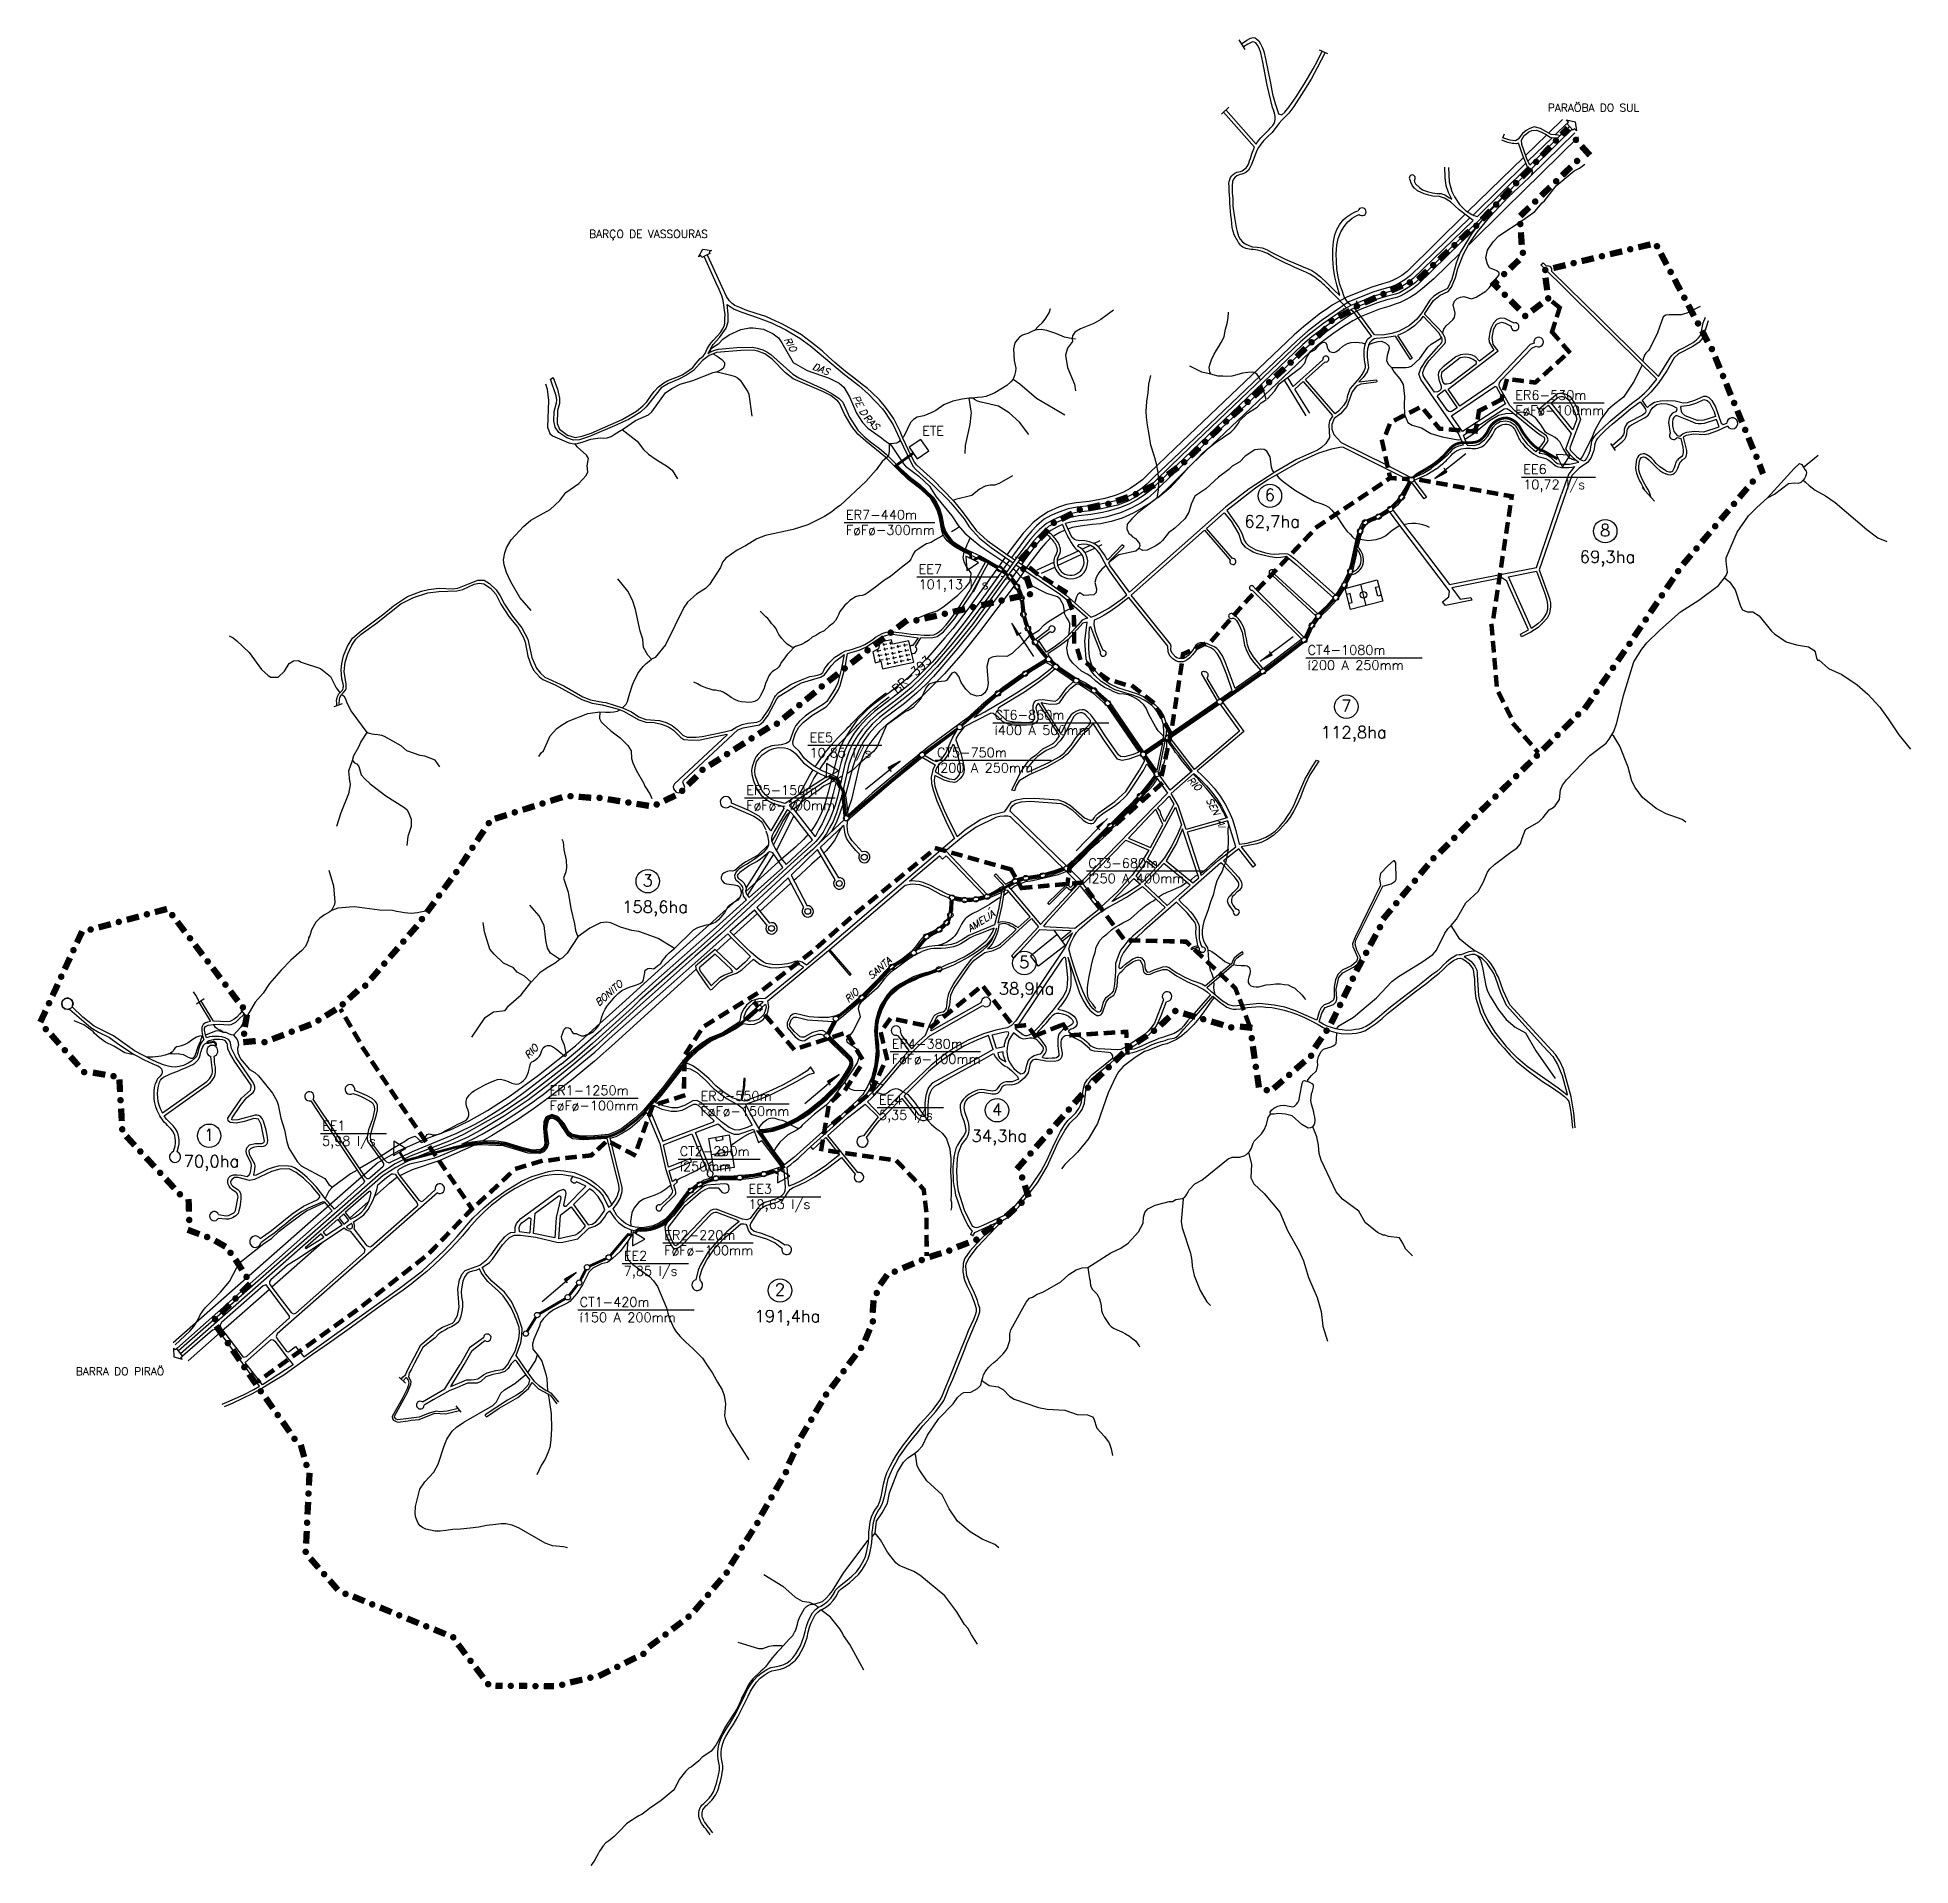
# Model space of a CAD drawing. Extents: x 634485 to 639947, y 7518235 to 7523566.
import ezdxf
from ezdxf.enums import TextEntityAlignment as Align

# ---------------------------------------------------------------- set-up
doc = ezdxf.new("R2010")
doc.units = 0
doc.header["$LTSCALE"] = 80
doc.header["$MEASUREMENT"] = 0
doc.linetypes.add('HIDDEN', pattern=[0.375, 0.25, -0.125])
for name, color, linetype in [('ESTACAO', 5, 'CONTINUOUS'), ('LIMITE-BACIA', 3, 'CONTINUOUS'), ('LIMITE-PROJETO', 1, 'CONTINUOUS'), ('RIO', 4, 'CONTINUOUS'), ('RODOVIA', 1, 'CONTINUOUS'), ('RUA', 7, 'CONTINUOUS'), ('TEXTO', 5, 'CONTINUOUS'), ('TEXTO2', 5, 'CONTINUOUS')]:
    doc.layers.add(name, color=color, linetype=linetype)
doc.styles.add('GOTHICI', font='ITALICT8.SHX', dxfattribs={"height": 1.641651})
doc.styles.get("Standard").update_dxf_attribs({"font": 'ROMANSBR.shx', "height": 3})

msp = doc.modelspace()

# ---------------------------------------------------------------- texts
at = {"layer": 'RIO', "style": 'GOTHICI'}
for s, height, rotation, p in [('RIO', 20, 299.4569, (636661.1, 7522684.9)), ('DAS', 20, 338.5233, (636742.8, 7522598.8)), ('PE', 20, 297, (636860.9, 7522516.3)), ('D', 20, 305.4637, (636880.1, 7522475.6)), ('RAS', 20, 315.1221, (636892, 7522455.3)), ('RIO', 20, 314.7763, (637836.2, 7521398.1)), ('SEN', 20, 297.0325, (637891.8, 7521342.2)), ('AI', 20, 282.0644, (637924.5, 7521282.1)), ('AMELIA', 20, 33.101, (637204.5, 7520956.2)), ('-', 10, 59.6746, (637260.7, 7521018.6)), ('SANTA', 20, 41.2617, (636916.8, 7520817.6)), ('BONITO', 20, 41.2889, (636121.9, 7520739.9)), ('RIO', 20, 43.0279, (636850.1, 7520749.6)), ('RIO', 20, 48.1252, (635917.9, 7520585.8))]:
    msp.add_text(s, height=height, rotation=rotation, dxfattribs=at).set_placement(p)
at = {"layer": 'RODOVIA'}
msp.add_text('BR-393', height=25.7, rotation=42.9598, dxfattribs=at).set_placement((636991.5, 7521650.9))
at = {"layer": 'TEXTO'}
for s, p in [('ER6-530m', (638794.2, 7522509.2)), ('F%%248F%%248-100mm', (638794.2, 7522464.7)), ('ETE', (637064.9, 7522405.2)), ('EE6', (638817.4, 7522293)), ('10,72 l/s', (638817.4, 7522248.5)), ('ER7-440m', (636842.5, 7522160.4)), ('F%%248F%%248-300mm', (636842.5, 7522115.9)), ('EE7', (637054.4, 7522001.8)), ('101,13 l/s', (637054.4, 7521957.3)), ('CT4-1080m', (638188.5, 7521765.9)), ('%%237200 A 250mm', (638188.5, 7521721.5)), ('CT6-860m', (637275.7, 7521576.6)), ('EE5', (636736.4, 7521510.8)), ('%%237400 A 500mm', (637275.7, 7521532.2)), ('10,85 l/s', (636736.4, 7521466.3)), ('CT5-750m', (637107.8, 7521466.9)), ('%%237200 A 250mm', (637107.8, 7521422.4)), ('ER5-150m', (636552, 7521357.3)), ('F%%248F%%248-100mm', (636552, 7521312.8)), ('CT3-680m', (637549.1, 7521144.3)), ('%%237250 A 400mm', (637549.1, 7521099.8)), ('ER4-380m', (636976, 7520617.5)), ('F%%248F%%248-100mm', (636976, 7520573)), ('ER1-1250m', (635978, 7520481.7)), ('ER3-550m', (636418.4, 7520465.3)), ('EE4', (636938.8, 7520454.2)), ('F%%248F%%248-100mm', (635978, 7520437.2)), ('F%%248F%%248-150mm', (636418.4, 7520420.8)), ('5,35 l/s', (636938.8, 7520409.7)), ('EE1', (635314.9, 7520378.6)), ('5,98 l/s', (635314.9, 7520334.1)), ('CT2-290m', (636357.9, 7520304.1)), ('%%237250mm', (636357.9, 7520259.6)), ('EE3', (636558.2, 7520194.3)), ('19,63 l/s', (636558.2, 7520149.8)), ('ER2-220m', (636313, 7520059.6)), ('EE2', (636194.5, 7519999.3)), ('F%%248F%%248-100mm', (636313, 7520015.1)), ('7,85 l/s', (636194.5, 7519954.8)), ('CT1-420m', (636065.9, 7519864.3)), ('%%237150 A 200mm', (636065.9, 7519819.8))]:
    msp.add_text(s, height=27.5, dxfattribs=at).set_placement(p)
at = {"layer": 'TEXTO2'}
for s, height, p in [('PARA%%214BA DO SUL', 22.8, (638889.1, 7523349.7)), ('BAR%%199O DE VASSOURAS', 22.8, (636093.8, 7522981.7)), ('62,7ha', 35, (638004.3, 7522137.1)), ('69,3ha', 35, (638982, 7522034.1)), ('112,8ha', 35, (638227.2, 7521522.1)), ('158,6ha', 35, (636189.9, 7521013.2)), ('38,9ha', 35, (637288.1, 7520774.6)), ('34,3ha', 35, (637208.5, 7520345.2)), ('70,0ha', 35, (634911.3, 7520271)), ('191,4ha', 35, (636575.8, 7519819.7)), ('BARRA DO PIRA%%214', 22.8, (634596.5, 7519664.8))]:
    msp.add_text(s, height=height, dxfattribs=at).set_placement(p)
for s, p in [('6', (638078.6, 7522214.3)), ('8', (639056.3, 7522111.2)), ('7', (638301.4, 7521599.3)), ('3', (636264.2, 7521090.3)), ('5', (637362.4, 7520851.7)), ('4', (637282.8, 7520422.3)), ('1', (634985.6, 7520348.1)), ('2', (636650, 7519896.8))]:
    msp.add_text(s, height=35, dxfattribs=at).set_placement(p, align=Align.CENTER)

# ---------------------------------------------------------------- blocks, each defined once
blk = doc.blocks.new('R')
at = {"layer": 'LIMITE-PROJETO', "const_width": 18.7}
blk.add_lwpolyline([(-75, 0, 1), (-94, 0, 1)], format="xyb", close=True, dxfattribs=at)
at = {"layer": 'LIMITE-PROJETO'}
blk.add_solid([(37, 18), (37, -19), (-36, 18), (-37, -18)], dxfattribs=at)
blk = doc.blocks.new('R1')
at = {"layer": 'LIMITE-BACIA', "xscale": 0.5, "yscale": 0.5, "zscale": 0.5}
blk.add_blockref('R', (0, 0.3), dxfattribs=at)

# ---------------------------------------------------------------- linework, layer by layer
at = {"layer": 'ESTACAO'}
for p, q in [((638649.9, 7522351.5), (638559.8, 7522279.8)), ((638559.8, 7522279.8), (638594.6, 7522298.1)), ((638585.6, 7522309.5), (638594.6, 7522298.1)), ((637326, 7521857.8), (637341.4, 7521821.6)), ((637390.8, 7521760.8), (637326, 7521857.8)), ((637353.5, 7521829.7), (637341.4, 7521821.6)), ((638146.9, 7521817.9), (638050.3, 7521746.1)), ((638077, 7521774.8), (638085.7, 7521763.2)), ((636899.2, 7521373.9), (637000.4, 7521455.6)), ((637000.4, 7521455.6), (636965.8, 7521437)), ((636974.9, 7521425.7), (636965.8, 7521437)), ((637514, 7521194.1), (637605, 7521287.8)), ((637583.1, 7521255.1), (637572.8, 7521265.2)), ((636722.9, 7520456.7), (636822.4, 7520541.2)), ((636822.4, 7520541.2), (636788.2, 7520521.9)), ((636797.5, 7520510.8), (636788.2, 7520521.9)), ((635956.4, 7519879.9), (636055.8, 7519964.5)), ((636055.8, 7519964.5), (636021.6, 7519945.1)), ((636031, 7519934), (636021.6, 7519945.1))]:
    msp.add_line(p, q, dxfattribs=at)
at = {"layer": 'ESTACAO', "linetype": 'HIDDEN', "const_width": 8, "flags": 128}
for points in [[(638496.7, 7522282.6), (638508.1, 7522292.4), (638536.2, 7522308.5, 0.095001), (638602, 7522364.8, -0.249745), (638646.9, 7522384.2, 0.062901), (638677.1, 7522385.6, 0.120498), (638692.5, 7522392.3, 0.125034), (638716, 7522421.8, -0.261259), (638762.2, 7522456, -0.110419), (638776.3, 7522454.6, -0.199296), (638809.2, 7522426.5, 0.038462), (638820.6, 7522407.7, 0.034929), (638843.4, 7522380.2, 0.131974), (638877.6, 7522359.5, 0.002021), (638917.6, 7522336.5), (638917.6, 7522336.5)], [(636916.8, 7520518.4), (636923.5, 7520537.1), (636925.8, 7520547.7, 0.015638), (636931.6, 7520569.6, 0.060112), (636934, 7520607, 0.052817), (636932.4, 7520644.3, -0.104261), (636930.8, 7520684.1, -0.117523), (636938.9, 7520719, -0.09697), (636954.3, 7520752.3, -0.012857), (636976.3, 7520781.5, -0.017182), (637000.5, 7520800.7, -0.058288), (637033.1, 7520818, 0.002683), (637074.6, 7520833.5, 0.002845), (637106.8, 7520845.6, -0.990712)], [(636650.3, 7520264.3), (636661.5, 7520271.9), (636586.6, 7520375), (636618.2, 7520377.8, 0.027722), (636629.1, 7520380.3, 0.111681), (636761, 7520453.1, 0.012363), (636818.4, 7520506.7), (636822, 7520511.9), (636847.1, 7520548.6), (636857.1, 7520567.8), (636856.7, 7520587), (636841.9, 7520601.2), (636792.6, 7520648.5)], [(636384.9, 7520197.8), (636380.2, 7520193.1, 0.050858), (636361, 7520169, 0.023512), (636353.8, 7520156.7, -0.067836), (636335.1, 7520134.4, -0.095623), (636310.6, 7520109, -0.027434), (636298.6, 7520102.1, -0.146015), (636233.4, 7520090.4), (636228.9, 7520077.8)]]:
    msp.add_lwpolyline(points, format="xyb", dxfattribs=at)
at = {"layer": 'ESTACAO'}
for points in [[(637027.3, 7522370.8), (637050.5, 7522336.9), (637084.4, 7522360.1), (637061.2, 7522393.9)], [(638954.5, 7522347.5), (638913.5, 7522350.2), (638931.6, 7522313.3)], [(637228.9, 7522034.6), (637192, 7522052.8), (637194.8, 7522011.7)], [(636820.5, 7521427.1), (636785.3, 7521448.6), (636784.4, 7521407.4)], [(636951, 7520511.2), (636910.9, 7520520.1), (636923.2, 7520480.9)], [(635558.9, 7520325.7), (635523.8, 7520347.1), (635522.8, 7520305.9)], [(636678.6, 7520245.1), (636643.5, 7520266.5), (636642.5, 7520225.4)], [(636256, 7520061.3), (636220.9, 7520082.7), (636219.9, 7520041.6)]]:
    msp.add_lwpolyline(points, close=True, dxfattribs=at)
at = {"layer": 'ESTACAO', "linetype": 'HIDDEN', "flags": 128}
for points, const_width in [([(637206.8, 7522045.5), (637205.7, 7522061.8), (637198.3, 7522065.6), (637173.4, 7522078.8), (637155.9, 7522090.8), (637147.4, 7522096.7), (637133.9, 7522114.8), (637128.6, 7522123.5), (637122.6, 7522146.5), (637117.8, 7522168.3), (637113.6, 7522183), (637107.1, 7522201.5), (637099, 7522216.3), (637089.2, 7522227.4), (637076.6, 7522238.9), (637058.7, 7522255.2), (637048.8, 7522263.3), (637028.2, 7522280.3), (637020.6, 7522287.3), (636987.7, 7522317), (637039, 7522353.7)], 8), ([(636842.4, 7521296.6), (636833.8, 7521367.5), (636815.7, 7521402.1), (636792.3, 7521411.6)], 8), ([(635540.9, 7520315.8), (635557, 7520290), (635701.9, 7520329.1), (635755.8, 7520340.2), (635789.3, 7520342.8), (635823, 7520341.4), (635849.5, 7520338.7), (635898.9, 7520323.1), (635927.5, 7520316.8), (635949.4, 7520316.4), (635962.4, 7520323.9), (635968.4, 7520332.8), (635969.5, 7520348.7), (635964.7, 7520383.7), (635967.3, 7520401.7), (635971.7, 7520413), (635985.1, 7520420.4), (635985.1, 7520420.4), (635985.1, 7520420.4), (636000.7, 7520413.7), (636018.2, 7520394), (636032.7, 7520370.7), (636042.7, 7520362.5), (636068.3, 7520357.3), (636102.9, 7520356.9), (636151.5, 7520360.9), (636169.8, 7520367.5), (636192.1, 7520379.2), (636232.5, 7520410.2), (636256.9, 7520433.7), (636312.7, 7520499), (636361.5, 7520563.7), (636378.6, 7520586), (636389, 7520598.3), (636414.7, 7520620.9), (636444.2, 7520642.1), (636469, 7520653.4), (636493.1, 7520664), (636517.9, 7520679), (636542.1, 7520695.6), (636582.9, 7520731.7)], 7.5)]:
    msp.add_lwpolyline(points, dxfattribs=dict(at, const_width=const_width))
at = {"layer": 'ESTACAO', "const_width": 8}
for points in [[(638466.7, 7522231.5), (638487.9, 7522269.9)], [(638402.2, 7522172.6), (638423.3, 7522186.4)], [(638435.2, 7522196.3), (638457.5, 7522219.2)], [(638315.1, 7522016.5), (638340.1, 7522118.7)], [(638345.7, 7522133), (638352.5, 7522145.4)], [(638363.5, 7522155.1), (638388.5, 7522165.4)], [(638275.6, 7521938.3), (638291.9, 7521962.2)], [(638299.3, 7521975.8), (638310.3, 7522001.8)], [(638225.4, 7521883.8), (638265.8, 7521926.3)], [(638182.5, 7521815.2), (638197.7, 7521844.4)], [(638205.7, 7521857.7), (638215.6, 7521871.8)], [(638065, 7521721.7), (638172.7, 7521803.6)], [(637938.8, 7521632.8), (638052.4, 7521712.5)], [(637787.4, 7521528.9), (637926, 7521623.9)], [(637715.4, 7521479.3), (637774.6, 7521520)], [(636610.5, 7520253.5), (636630.9, 7520259.4), (636643.2, 7520254.2)], [(636396.8, 7520207.8), (636409.5, 7520216.5)], [(636423.1, 7520223.7), (636455.9, 7520236.2)], [(636471, 7520239.1), (636525.1, 7520240.4)], [(636540.5, 7520241.7), (636595.3, 7520250)], [(636155.9, 7520014.2), (636207.3, 7520075), (636220.2, 7520073.2)], [(636094.6, 7519982.7), (636143.8, 7520005)], [(636068.1, 7519941.5), (636084, 7519972.6)], [(635949.2, 7519844.1), (636024.4, 7519888.1)], [(636035.9, 7519898.1), (636059.7, 7519928.5)], [(635913.1, 7519792.7), (635938.4, 7519833.6)]]:
    msp.add_lwpolyline(points, dxfattribs=at)
at = {"layer": 'ESTACAO', "linetype": 'CONTINUOUS', "const_width": 8}
for points in [[(637284.9, 7522019.9), (637254.1, 7522037.6), (637229.9, 7522050.1), (637215.5, 7522042.1)], [(637314.3, 7521997.7), (637297.7, 7522011.2)], [(637336.4, 7521970.5), (637324.9, 7521986.5)], [(637351.5, 7521938.2), (637343.9, 7521956.9)], [(637358.9, 7521891.3), (637355.3, 7521923.3)], [(637370.8, 7521849.8), (637362.2, 7521876.2)], [(637390.3, 7521809), (637376.8, 7521835.4)], [(637428.7, 7521758.8), (637398.7, 7521796)], [(637427, 7521748.7), (637371.6, 7521714.8)], [(637449.4, 7521736.5), (637439, 7521747.2)], [(637358.7, 7521706.2), (637292, 7521657.4)], [(637507.5, 7521695), (637461.3, 7521726.6)], [(637559.2, 7521665.6), (637520.7, 7521686.8)], [(637279.9, 7521647.7), (637179.9, 7521559.7)], [(637600.2, 7521630), (637571.7, 7521656.6)], [(637704.6, 7521481.3), (637610.3, 7521618.3)], [(637167.8, 7521550), (637070.3, 7521478.9)], [(637058.1, 7521469.3), (636849.3, 7521293.9)], [(637744.5, 7521423.9), (637713.5, 7521468.5)], [(637704.7, 7521359.9), (637744.2, 7521411.3)], [(637618.8, 7521271.6), (637694.5, 7521348.2)], [(637491.8, 7521148.2), (637607.7, 7521260.6)], [(637424, 7521124.3), (637478.8, 7521140.5)], [(637261.4, 7521063.7), (637298, 7521081.1), (637328.8, 7521101.8)], [(637342.7, 7521108.1), (637359.6, 7521112.6)], [(637374.8, 7521115.8), (637408.9, 7521120.9)], [(637147.7, 7521014.5), (637151, 7521049.5)], [(637159.4, 7521055.8), (637180.8, 7521051.7)], [(637196.2, 7521050.8), (637213.7, 7521051.9)], [(637229, 7521054.3), (637246.8, 7521058.6)], [(637120.3, 7520969.5), (637130.6, 7520979.1)], [(637139.7, 7520991.4), (637143.6, 7520999.7)], [(637044.8, 7520902.4), (637072.1, 7520937.9)], [(637083.7, 7520947.7), (637107.7, 7520960.6)], [(636982.3, 7520859.5), (637033.5, 7520892.1)], [(636894, 7520771.1), (636970.4, 7520849.7)], [(636819.1, 7520709.3), (636882.5, 7520760.6)], [(636790.6, 7520660.8), (636809.5, 7520697.5)]]:
    msp.add_lwpolyline(points, dxfattribs=at)
at = {"layer": 'ESTACAO'}
for centre in [(638491.6, 7522276.7), (638462.9, 7522224.7), (638395.7, 7522168.3), (638429.8, 7522190.7), (638342, 7522126.2), (638342, 7522126.2), (638356.3, 7522152.2), (637291.7, 7522016.1), (638313.3, 7522008.9), (637320.4, 7521992.8), (637341, 7521964.1), (638296.3, 7521968.6), (637354.4, 7521931), (638271.2, 7521931.9), (637359.8, 7521883.6), (637373.2, 7521842.4), (638201.3, 7521851.3), (638220.1, 7521878.2), (637393.9, 7521802.1), (638178.9, 7521808.3), (637433.6, 7521752.7), (637454.9, 7521731), (637365, 7521710.8), (637513.9, 7521690.6), (638058.8, 7521717), (637285.8, 7521652.9), (637566, 7521661.9), (637605.9, 7521624.7), (637932.4, 7521628.3), (637932.4, 7521628.3), (637174.1, 7521554.6), (637781, 7521524.5), (637064, 7521474.3), (637709, 7521474.9), (637709, 7521474.9), (637748.9, 7521417.5), (637700, 7521353.7), (636843.4, 7521288.9), (636843.4, 7521288.9), (637613.3, 7521266), (637486.2, 7521142.8), (637298, 7521081.1), (637335.2, 7521106.1), (637367.1, 7521114.6), (637416.6, 7521122), (637151.8, 7521057.2), (637188.5, 7521050.3), (637221.4, 7521052.4), (637254.4, 7521060.4), (637136.4, 7520984.4), (637147, 7521006.7), (637076.8, 7520944), (637114.6, 7520964.2), (636975.8, 7520855.3), (637040.1, 7520896.2), (637114, 7520848.4), (636888.6, 7520765.5), (636589, 7520736.6), (636813.1, 7520704.4), (636787, 7520653.9), (636390.3, 7520203.4), (636415.9, 7520220.9), (636463.2, 7520239), (636532.8, 7520240.5), (636603, 7520251.2), (636150.9, 7520008.2), (636064.5, 7519934.6), (636087.5, 7519979.5), (636031.1, 7519892), (635942.4, 7519840.2), (635909, 7519786.1)]:
    msp.add_circle(centre, 7.77, dxfattribs=at)
for points in [[(638594.6, 7522298.1), (638590.1, 7522303.8), (638559.8, 7522279.8)], [(637341.4, 7521821.6), (637347.4, 7521825.7), (637326, 7521857.8)], [(638085.7, 7521763.2), (638081.3, 7521769), (638050.3, 7521746.1)], [(636965.8, 7521437), (636970.3, 7521431.4), (637000.4, 7521455.6)], [(637572.8, 7521265.2), (637577.9, 7521260.2), (637605, 7521287.8)], [(636788.2, 7520521.9), (636792.8, 7520516.3), (636822.4, 7520541.2)], [(636021.6, 7519945.1), (636026.3, 7519939.6), (636055.8, 7519964.5)]]:
    msp.add_solid(points, dxfattribs=at)
at = {"layer": 'LIMITE-BACIA'}
for points in [[(638896.9, 7522791.4), (638905, 7522801.4), (638923.3, 7522769.9), (638931.4, 7522779.9)], [(638919, 7522784.4), (638931.3, 7522780.5), (638908.7, 7522751.9), (638921, 7522748)], [(638904.3, 7522738.2), (638916.6, 7522734.3), (638894, 7522705.8), (638906.3, 7522701.9)], [(638894.7, 7522704.8), (638904.5, 7522713.2), (638917.1, 7522679.1), (638926.8, 7522687.5)], [(638927.3, 7522666.9), (638937.1, 7522675.3), (638949.7, 7522641.1), (638959.4, 7522649.6)], [(638934.3, 7522642.6), (638943.1, 7522633.1), (638909.3, 7522619.6), (638918, 7522610.1)], [(638763.8, 7522571.7), (638776.2, 7522568.3), (638754.8, 7522538.9), (638767.3, 7522535.5)], [(638820.1, 7522570.3), (638818.5, 7522557.5), (638786.3, 7522574.6), (638784.7, 7522561.8)], [(638856.4, 7522565.7), (638854.7, 7522552.9), (638835.9, 7522568.1), (638834.3, 7522555.3)], [(638860.4, 7522575.3), (638869.1, 7522565.8), (638845.6, 7522562.3), (638854.4, 7522552.8)], [(638897.4, 7522609), (638906.1, 7522599.5), (638872.3, 7522585.9), (638881, 7522576.4)], [(638753, 7522517.2), (638759, 7522505.8), (638722.9, 7522501.3), (638728.9, 7522489.9)], [(638751.5, 7522526.8), (638763.9, 7522523.4), (638745.9, 7522506.9), (638759.9, 7522506.5)], [(638467.7, 7522469.7), (638473.6, 7522458.3), (638437.4, 7522454.2), (638443.3, 7522442.7)], [(638512.3, 7522492.4), (638518.2, 7522480.9), (638482, 7522476.8), (638487.9, 7522465.4)], [(638553.5, 7522459.5), (638543.6, 7522451.2), (638531.7, 7522485.6), (638521.8, 7522477.4)], [(638584, 7522422.2), (638570.1, 7522418.9), (638563.5, 7522447), (638553.6, 7522438.8)], [(638682.3, 7522481.3), (638695.1, 7522479.4), (638678, 7522452.5), (638690.8, 7522450.5)], [(638709, 7522494.6), (638715, 7522483.2), (638682.4, 7522481.4), (638692.4, 7522471.2)], [(638398.5, 7522391.7), (638411.1, 7522394.5), (638405.9, 7522358.5), (638418.5, 7522361.3)], [(638422.5, 7522441.5), (638434.5, 7522436.8), (638410.1, 7522409.8), (638422.1, 7522405.1)], [(638584.8, 7522430.7), (638583.8, 7522417.9), (638571.1, 7522431.8), (638570.1, 7522418.9)], [(638634.6, 7522426.7), (638633.6, 7522413.8), (638600.7, 7522429.3), (638599.7, 7522416.4)], [(638684.4, 7522422.6), (638683.5, 7522409.8), (638650.5, 7522425.2), (638649.5, 7522412.4)], [(638675.5, 7522440.7), (638688.3, 7522438.8), (638671.2, 7522411.9), (638684, 7522410)], [(638409.1, 7522342.9), (638421.7, 7522345.7), (638416.5, 7522309.6), (638429.1, 7522312.4)], [(638427.8, 7522288.3), (638448.3, 7522285.2), (638414.9, 7522279.6), (638422.1, 7522268.9)], [(638419.4, 7522295.7), (638432, 7522298.5), (638424.2, 7522276.3), (638436.8, 7522279.1)], [(638423.7, 7522275.2), (638424.3, 7522288.1), (638448, 7522273.6), (638448.6, 7522286.5)], [(638463.9, 7522272.6), (638464.5, 7522285.5), (638483.8, 7522271.5), (638484.4, 7522284.4)], [(638361, 7522243.2), (638368.2, 7522232.5), (638332.7, 7522224.1), (638339.9, 7522213.4)], [(638402.6, 7522270.9), (638409.8, 7522260.2), (638374.3, 7522251.9), (638381.5, 7522241.2)], [(638513, 7522269.7), (638515.2, 7522282.4), (638546.6, 7522263.8), (638548.8, 7522276.5)], [(638562.2, 7522260.8), (638564.4, 7522273.6), (638595.8, 7522255), (638598, 7522267.7)], [(638611.4, 7522252), (638613.7, 7522264.7), (638645, 7522246.2), (638647.2, 7522258.9)], [(638660.7, 7522243.2), (638662.9, 7522255.9), (638694.2, 7522237.4), (638696.4, 7522250.1)], [(638709.9, 7522234.4), (638712.1, 7522247.1), (638743.4, 7522228.5), (638745.6, 7522241.2)], [(638759.1, 7522225.6), (638761.3, 7522238.3), (638789.2, 7522220.6), (638791.5, 7522233.3)], [(638778.1, 7522234.1), (638790.8, 7522232.3), (638776.1, 7522218.7), (638788.9, 7522216.8)], [(638277.8, 7522187.7), (638285, 7522177), (638249.5, 7522168.7), (638256.7, 7522158)], [(638319.4, 7522215.4), (638326.6, 7522204.7), (638291.1, 7522196.4), (638298.3, 7522185.7)], [(638773.6, 7522202.9), (638786.3, 7522201), (638768.6, 7522169.2), (638781.4, 7522167.4)], [(638196.6, 7522127.5), (638206, 7522118.7), (638173.3, 7522102.7), (638182.7, 7522093.9)], [(638236.1, 7522160), (638243.4, 7522149.3), (638207.9, 7522141), (638215.1, 7522130.3)], [(638766.1, 7522153.5), (638778.9, 7522151.6), (638761.2, 7522119.8), (638773.9, 7522117.9)], [(638162.2, 7522091.3), (638171.5, 7522082.5), (638138.8, 7522066.5), (638148.2, 7522057.7)], [(638758.6, 7522104), (638771.4, 7522102.2), (638753.7, 7522070.3), (638766.4, 7522068.5)], [(637407, 7522004.4), (637398.8, 7521994.4), (637380.7, 7522026), (637372.5, 7522016.1)], [(638093.2, 7522018.9), (638102.6, 7522010), (638069.8, 7521994.1), (638079.2, 7521985.3)], [(638127.7, 7522055.1), (638137.1, 7522046.3), (638104.3, 7522030.3), (638113.7, 7522021.5)], [(638751.1, 7522054.6), (638763.9, 7522052.7), (638746.2, 7522020.9), (638759, 7522019)], [(637449, 7521978.8), (637442.2, 7521967.9), (637420.1, 7521996.8), (637413.3, 7521985.8)], [(637491.4, 7521952.3), (637484.6, 7521941.3), (637462.4, 7521970.2), (637455.6, 7521959.3)], [(638058.7, 7521982.7), (638068.1, 7521973.8), (638035.4, 7521957.9), (638044.7, 7521949.1)], [(638736.2, 7521955.7), (638748.9, 7521953.9), (638731.3, 7521922), (638744, 7521920.2)], [(638743.7, 7522005.2), (638756.4, 7522003.3), (638738.7, 7521971.5), (638751.5, 7521969.6)], [(637508.1, 7521899.4), (637496.1, 7521894.7), (637495.8, 7521931.1), (637483.8, 7521926.4)], [(637990.2, 7521909.5), (637999.9, 7521901.1), (637967.9, 7521883.8), (637977.6, 7521875.3)], [(638024.2, 7521946.5), (638033.6, 7521937.6), (638000.9, 7521921.7), (638010.3, 7521912.9)], [(638728.7, 7521906.3), (638741.5, 7521904.4), (638723.8, 7521872.6), (638736.5, 7521870.7)], [(637514.1, 7521848.1), (637501.2, 7521847.9), (637513.6, 7521882.1), (637500.7, 7521881.9)], [(637957.2, 7521871.9), (637967, 7521863.5), (637934.9, 7521846.2), (637944.7, 7521837.7)], [(638718.2, 7521855.4), (638731, 7521856.6), (638721.2, 7521821.5), (638734.1, 7521822.7)], [(637514.7, 7521798.1), (637501.8, 7521797.9), (637514.1, 7521832.1), (637501.2, 7521831.9)], [(637888.7, 7521804.5), (637894.3, 7521792.9), (637858, 7521789.8), (637863.6, 7521778.1)], [(637924.3, 7521834.3), (637934, 7521825.9), (637902, 7521808.6), (637911.7, 7521800.1)], [(638722.4, 7521805.6), (638735.3, 7521806.8), (638725.5, 7521771.7), (638738.3, 7521772.9)], [(637532.7, 7521752.5), (637520.3, 7521748.8), (637523, 7521785.1), (637510.6, 7521781.4)], [(637572.6, 7521724.4), (637563.8, 7521714.9), (637547.6, 7521747.5), (637538.8, 7521738.1)], [(637815.4, 7521741.4), (637828.2, 7521739.5), (637810.4, 7521707.8), (637823.1, 7521705.8)], [(637819.5, 7521772.3), (637832.2, 7521770.4), (637816.8, 7521755.5), (637829.5, 7521753.6)], [(637843.5, 7521783.1), (637849.1, 7521771.5), (637819.8, 7521772.5), (637818.4, 7521756.8)], [(638726.7, 7521755.8), (638739.5, 7521756.9), (638729.7, 7521721.9), (638742.5, 7521723)], [(637613.4, 7521696.9), (637606, 7521686.4), (637585.6, 7521716.6), (637578.2, 7521706)], [(637660.2, 7521684.2), (637656.3, 7521671.9), (637627.8, 7521694.6), (637623.9, 7521682.4)], [(637807.8, 7521692), (637820.5, 7521690.1), (637802.7, 7521658.3), (637815.5, 7521656.4)], [(638730.9, 7521706), (638743.7, 7521707.1), (638733.9, 7521672.1), (638746.8, 7521673.2)], [(637706.1, 7521660.7), (637698.1, 7521650.6), (637679.3, 7521681.8), (637671.3, 7521671.7)], [(637745.2, 7521629.6), (637737.2, 7521619.4), (637718.4, 7521650.7), (637710.4, 7521640.5)], [(637800.1, 7521642.6), (637812.9, 7521640.7), (637795.1, 7521608.9), (637807.9, 7521607)], [(638738.7, 7521654.6), (638750.2, 7521660.5), (638754.1, 7521624.2), (638765.6, 7521630.1)], [(637770.8, 7521583.8), (637759.5, 7521577.6), (637754.4, 7521613.6), (637743.1, 7521607.4)], [(637792.5, 7521593.2), (637805.3, 7521591.3), (637787.5, 7521559.5), (637800.2, 7521557.6)], [(638761, 7521609.9), (638772.6, 7521615.7), (638776.4, 7521579.5), (638787.9, 7521585.3)], [(637794.5, 7521539.8), (637783.2, 7521533.6), (637778.2, 7521569.6), (637766.9, 7521563.5)], [(637784.9, 7521544.2), (637797.5, 7521541.5), (637777.9, 7521510.8), (637790.5, 7521508.2)], [(638781.7, 7521562.1), (638791.4, 7521570.6), (638804.2, 7521536.5), (638813.9, 7521545)], [(638814.5, 7521524.3), (638824.2, 7521532.8), (638836.9, 7521498.7), (638846.6, 7521507.2)], [(637774.4, 7521495.3), (637787, 7521492.6), (637767.3, 7521462), (637779.9, 7521459.3)], [(638847.2, 7521486.6), (638856.9, 7521495.1), (638856.2, 7521475.5), (638865.9, 7521484)], [(637763.8, 7521446.4), (637776.4, 7521443.8), (637756.7, 7521413.1), (637769.4, 7521410.4)], [(637724.2, 7521364.1), (637732.9, 7521354.5), (637698.9, 7521341.3), (637707.5, 7521331.7)], [(637761.6, 7521397.3), (637770.2, 7521387.7), (637736.3, 7521374.5), (637744.9, 7521364.9)], [(637686.9, 7521330.8), (637695.5, 7521321.2), (637661.5, 7521308.1), (637670.2, 7521298.5)], [(637612.1, 7521264.4), (637620.8, 7521254.8), (637586.8, 7521241.7), (637595.4, 7521232.1)], [(637649.5, 7521297.6), (637658.1, 7521288), (637624.2, 7521274.9), (637632.8, 7521265.3)], [(637067.4, 7521163.2), (637059.2, 7521173.2), (637093.7, 7521184.8), (637085.5, 7521194.8)], [(637099.8, 7521196.1), (637103.2, 7521208.5), (637132.6, 7521187), (637136.1, 7521199.4)], [(637147.9, 7521182.5), (637151.4, 7521194.9), (637180.7, 7521173.4), (637184.2, 7521185.8)], [(637537.4, 7521198), (637546, 7521188.4), (637512.1, 7521175.2), (637520.7, 7521165.6)], [(637574.8, 7521231.2), (637583.4, 7521221.6), (637549.4, 7521208.4), (637558.1, 7521198.8)], [(637028.6, 7521131.6), (637020.4, 7521141.6), (637054.9, 7521153.2), (637046.7, 7521163.2)], [(637196, 7521168.9), (637199.5, 7521181.4), (637228.8, 7521159.8), (637232.3, 7521172.3)], [(637244.2, 7521155.3), (637247.6, 7521167.8), (637277, 7521146.2), (637280.4, 7521158.7)], [(637292.3, 7521141.7), (637295.7, 7521154.2), (637325.1, 7521132.6), (637328.5, 7521145.1)], [(637316.9, 7521139), (637328.1, 7521145.3), (637331, 7521113.5), (637342.3, 7521119.8)], [(637488.5, 7521155.4), (637503.2, 7521163.1), (637486.4, 7521130.9), (637499.2, 7521129.3)], [(637501.1, 7521165.9), (637509.8, 7521156.3), (637488.4, 7521154.3), (637497, 7521144.7)], [(636951.1, 7521068.5), (636942.9, 7521078.4), (636977.4, 7521090.1), (636969.2, 7521100.1)], [(636989.8, 7521100), (636981.6, 7521110), (637016.1, 7521121.7), (637007.9, 7521131.6)], [(637338.5, 7521100.1), (637349.8, 7521106.3), (637350.9, 7521078.7), (637364, 7521080.1)], [(637353, 7521078.9), (637351.8, 7521091.7), (637386.9, 7521082), (637385.7, 7521094.9)], [(637402.8, 7521083.3), (637401.6, 7521096.1), (637436.7, 7521086.5), (637435.5, 7521099.3)], [(637452.6, 7521087.7), (637451.4, 7521100.5), (637486.5, 7521090.9), (637485.3, 7521103.7)], [(637484.4, 7521116.8), (637497.2, 7521115.3), (637481.2, 7521091.8), (637494.1, 7521091.2)], [(637502.4, 7521092.1), (637501.2, 7521105), (637536.3, 7521095.3), (637535.1, 7521108.1)], [(637538.3, 7521080.9), (637548.6, 7521088.6), (637558.6, 7521053.6), (637568.9, 7521061.3)], [(636873.5, 7521005.3), (636865.3, 7521015.3), (636899.8, 7521027), (636891.6, 7521036.9)], [(636912.3, 7521036.9), (636904.1, 7521046.9), (636938.6, 7521058.5), (636930.4, 7521068.5)], [(637567.9, 7521040.6), (637578.3, 7521048.3), (637588.2, 7521013.3), (637598.6, 7521021)], [(636836.3, 7520972.3), (636827.8, 7520981.9), (636861.8, 7520994.8), (636853.3, 7521004.5)], [(637597.5, 7521000.4), (637607.9, 7521008.1), (637617.9, 7520973.1), (637628.2, 7520980.7)], [(636761, 7520906.4), (636752.5, 7520916.1), (636786.6, 7520929), (636778, 7520938.6)], [(636798.7, 7520939.4), (636790.1, 7520949), (636824.2, 7520961.9), (636815.7, 7520971.6)], [(637627.2, 7520960.1), (637637.5, 7520967.8), (637647.5, 7520932.8), (637657.9, 7520940.5)], [(637666.7, 7520926.5), (637666.9, 7520939.4), (637700.7, 7520925.8), (637701, 7520938.7)], [(637716.7, 7520925.3), (637716.9, 7520938.2), (637750.7, 7520924.6), (637751, 7520937.5)], [(637766.7, 7520924.1), (637766.9, 7520937), (637800.7, 7520923.4), (637801, 7520936.3)], [(637816.6, 7520922.9), (637816.9, 7520935.8), (637850.7, 7520922.2), (637836.8, 7520935.3)], [(637817.1, 7520936.1), (637836.8, 7520935.9), (637842, 7520912.9), (637850.8, 7520922.3)], [(636682.4, 7520844.1), (636674.4, 7520854.3), (636709.2, 7520865.1), (636701.2, 7520875.3)], [(636721.9, 7520874.7), (636714, 7520884.9), (636748.7, 7520895.7), (636740.8, 7520905.9)], [(637853.5, 7520901.8), (637862.3, 7520911.2), (637878.3, 7520878.6), (637887.1, 7520888)], [(637889.8, 7520867.5), (637898.6, 7520876.9), (637914.7, 7520844.2), (637923.5, 7520853.7)], [(636603.3, 7520782.9), (636595.3, 7520793.1), (636630.1, 7520803.9), (636622.1, 7520814.1)], [(636642.8, 7520813.5), (636634.9, 7520823.7), (636669.6, 7520834.5), (636661.7, 7520844.7)], [(637926.2, 7520833.2), (637935, 7520842.6), (637951.1, 7520809.9), (637959.9, 7520819.3)], [(637962.5, 7520798.9), (637971.4, 7520808.3), (637987.4, 7520775.6), (637983.6, 7520796.4)], [(636517.9, 7520729.6), (636511, 7520740.6), (636546.7, 7520747.7), (636539.9, 7520758.6)], [(636560.4, 7520756), (636553.5, 7520766.9), (636589.2, 7520774.1), (636582.4, 7520785)], [(636588.2, 7520747.3), (636578.4, 7520739), (636578.8, 7520758.5), (636568.9, 7520750.2)], [(637169.1, 7520734.9), (637160.9, 7520744.9), (637195.4, 7520756.5), (637187.3, 7520766.5)], [(637207.9, 7520766.4), (637199.8, 7520776.4), (637234.3, 7520788), (637226.1, 7520798)], [(637237, 7520794.8), (637247.3, 7520802.6), (637257.8, 7520767.7), (637268, 7520775.6)], [(637267.3, 7520754.9), (637277.5, 7520762.8), (637288, 7520727.9), (637298.2, 7520735.7)], [(637967.5, 7520803.3), (637983.6, 7520795.8), (637979.4, 7520771.4), (637991.5, 7520775.9)], [(637984.7, 7520758.7), (637996.8, 7520763.2), (637996.6, 7520726.8), (638008.7, 7520731.3)], [(635379.8, 7520726.5), (635368.7, 7520719.9), (635373.8, 7520736.1), (635362.7, 7520729.5)], [(635404.9, 7520683.3), (635393.8, 7520676.7), (635387.7, 7520712.6), (635376.5, 7520706.1)], [(636432.9, 7520677), (636426, 7520687.9), (636461.7, 7520695), (636454.9, 7520706)], [(636475.4, 7520703.3), (636468.5, 7520714.2), (636504.2, 7520721.4), (636497.4, 7520732.3)], [(636600.8, 7520732.3), (636590.9, 7520724), (636599, 7520734.3), (636589.2, 7520726)], [(636632.9, 7520694.2), (636623.1, 7520685.9), (636610.9, 7520720.2), (636601.1, 7520711.9)], [(636957.8, 7520674.3), (636947.4, 7520681.9), (636977.8, 7520701.9), (636967.4, 7520709.4)], [(636987, 7520695.9), (636989.6, 7520708.6), (637020.4, 7520689.1), (637023, 7520701.7)], [(637091.4, 7520671.9), (637083.3, 7520681.9), (637117.8, 7520693.5), (637109.6, 7520703.5)], [(637130.3, 7520703.4), (637122.1, 7520713.4), (637156.6, 7520725), (637148.4, 7520735)], [(637297.5, 7520715.1), (637307.7, 7520722.9), (637318.2, 7520688.1), (637328.5, 7520695.9)], [(638001.9, 7520711.8), (638014, 7520716.3), (638013.8, 7520679.9), (638025.9, 7520684.4)], [(635430.1, 7520640.1), (635419, 7520633.5), (635412.8, 7520669.4), (635401.7, 7520662.9)], [(636406.2, 7520638.3), (636395.4, 7520645.4), (636424.8, 7520666.8), (636414, 7520673.9)], [(636665, 7520655.9), (636655.2, 7520647.6), (636643, 7520681.9), (636633.2, 7520673.6)], [(636785.8, 7520652), (636789.9, 7520639.7), (636753.5, 7520641.4), (636757.5, 7520629.1)], [(636833.4, 7520667.4), (636837.4, 7520655.1), (636801.1, 7520656.7), (636805.1, 7520644.5)], [(636870.4, 7520631.5), (636859.4, 7520624.8), (636852.6, 7520660.5), (636841.6, 7520653.8)], [(636958.1, 7520633.4), (636945.5, 7520630.4), (636950.1, 7520666.5), (636937.6, 7520663.5)], [(637036, 7520685.6), (637038.6, 7520698.3), (637069.3, 7520678.8), (637071.9, 7520691.4)], [(637334.8, 7520675.7), (637333.5, 7520688.6), (637368.7, 7520679), (637367.4, 7520691.8)], [(637373.5, 7520671.8), (637384, 7520679.2), (637391.6, 7520646.4), (637403.5, 7520651.3)], [(637396.1, 7520648.5), (637391.3, 7520660.5), (637427.7, 7520661), (637423, 7520673)], [(637441.6, 7520667), (637436.8, 7520679), (637473.2, 7520679.5), (637468.5, 7520691.5)], [(637467.4, 7520690.7), (637478.9, 7520694.9), (637481.2, 7520667.8), (637492.2, 7520674.5)], [(637494.3, 7520649.3), (637493.5, 7520662.2), (637528.3, 7520651.6), (637527.4, 7520664.5)], [(637544.2, 7520652.4), (637543.4, 7520665.3), (637578.2, 7520654.7), (637577.4, 7520667.6)], [(637594.2, 7520655.6), (637593.3, 7520668.4), (637628.1, 7520657.9), (637627.3, 7520670.7)], [(637644.1, 7520658.7), (637643.2, 7520671.6), (637666.7, 7520659.9), (637665.8, 7520672.7)], [(637653.1, 7520671.8), (637665.9, 7520672.5), (637654.4, 7520648), (637667.3, 7520648.7)], [(635456, 7520597.7), (635445.3, 7520590.6), (635437, 7520626), (635426.3, 7520618.9)], [(636378.7, 7520596.6), (636367.9, 7520603.6), (636397.3, 7520625.1), (636386.5, 7520632.1)], [(636697.1, 7520617.6), (636687.3, 7520609.3), (636675.1, 7520643.6), (636665.3, 7520635.2)], [(636738.3, 7520636.6), (636742.3, 7520624.4), (636705.9, 7520626), (636709.9, 7520613.7)], [(636896.4, 7520588.8), (636885.4, 7520582), (636878.6, 7520617.8), (636867.6, 7520611)], [(636969.5, 7520584.8), (636957, 7520581.7), (636961.6, 7520617.9), (636949, 7520614.8)], [(637655.3, 7520633.3), (637668.2, 7520634), (637657.3, 7520599.3), (637670.1, 7520600)], [(635483.6, 7520556.1), (635472.9, 7520548.9), (635464.7, 7520584.4), (635453.9, 7520577.2)], [(635511.2, 7520514.4), (635500.5, 7520507.2), (635492.3, 7520542.7), (635481.6, 7520535.5)], [(636377.6, 7520550.4), (636364.7, 7520550.6), (636378.1, 7520584.4), (636365.2, 7520584.6)], [(636871.8, 7520533.4), (636861, 7520540.4), (636890.3, 7520562), (636879.5, 7520569)], [(636944, 7520535.6), (636932.3, 7520540.9), (636958.1, 7520566.6), (636946.3, 7520571.9)], [(635538.9, 7520472.7), (635528.1, 7520465.5), (635519.9, 7520501), (635509.2, 7520493.8)], [(636343.6, 7520464.9), (636339.7, 7520477.2), (636376.1, 7520475.3), (636372.1, 7520487.6)], [(636376.6, 7520500.4), (636363.7, 7520500.6), (636377.1, 7520534.4), (636364.2, 7520534.6)], [(636804.7, 7520458.1), (636795.9, 7520467.5), (636829.6, 7520481.4), (636820.8, 7520490.8)], [(636844.5, 7520491.5), (636833.7, 7520498.5), (636863, 7520520.1), (636852.1, 7520527.1)], [(636883.9, 7520455.2), (636875.8, 7520465.2), (636910.3, 7520476.8), (636902.1, 7520486.8)], [(636923.2, 7520490.1), (636911.5, 7520495.4), (636937.3, 7520521.1), (636925.5, 7520526.4)], [(635567.1, 7520431.6), (635556.5, 7520424.2), (635547.7, 7520459.6), (635537.1, 7520452.2)], [(636273.6, 7520416.6), (636261.5, 7520421), (636285.1, 7520448.7), (636272.9, 7520453)], [(636296, 7520449.9), (636292, 7520462.2), (636328.4, 7520460.3), (636324.5, 7520472.5)], [(636792.9, 7520415.4), (636780.1, 7520417.5), (636798.4, 7520449), (636785.7, 7520451.1)], [(636845.1, 7520423.8), (636836.9, 7520433.8), (636871.4, 7520445.3), (636863.3, 7520455.3)], [(635595.4, 7520390.3), (635584.8, 7520383), (635576, 7520418.3), (635565.4, 7520411)], [(635623.6, 7520349.1), (635613, 7520341.8), (635604.3, 7520377.1), (635593.7, 7520369.7)], [(636256.6, 7520369.6), (636244.4, 7520374), (636268, 7520401.7), (636255.9, 7520406.1)], [(636784.5, 7520366.1), (636771.7, 7520368.2), (636790, 7520399.7), (636777.3, 7520401.8)], [(636806.2, 7520392.3), (636798, 7520402.3), (636832.6, 7520413.9), (636824.4, 7520423.9)], [(635651.9, 7520307.9), (635641.3, 7520300.5), (635632.5, 7520335.8), (635621.9, 7520328.5)], [(636102.7, 7520299.7), (636078.1, 7520297.1), (636111.9, 7520308.1), (636103.2, 7520317.6)], [(636121.7, 7520317.1), (636113, 7520326.6), (636146.8, 7520340), (636138.1, 7520349.5)], [(636152.9, 7520338), (636158.9, 7520349.4), (636183, 7520322.2), (636189, 7520333.6)], [(636197, 7520314.6), (636203, 7520326), (636227.2, 7520298.7), (636233.2, 7520310.1)], [(636239.5, 7520322.6), (636227.3, 7520327), (636251, 7520354.7), (636238.8, 7520359.1)], [(636776.1, 7520316.8), (636763.3, 7520319), (636781.6, 7520350.4), (636768.9, 7520352.5)], [(636825.3, 7520321), (636823.6, 7520308.3), (636791.6, 7520325.7), (636789.8, 7520312.9)], [(636874.8, 7520313.9), (636873.1, 7520301.2), (636841.1, 7520318.6), (636839.3, 7520305.8)], [(635680.2, 7520266.6), (635669.6, 7520259.3), (635660.8, 7520294.6), (635650.2, 7520287.3)], [(635879.7, 7520260), (635875.9, 7520272.3), (635912.2, 7520269.9), (635908.4, 7520282.3)], [(635927.5, 7520274.4), (635923.8, 7520286.7), (635960.1, 7520284.4), (635956.3, 7520296.7)], [(635975.5, 7520284.3), (635973.5, 7520297.1), (636009.1, 7520289.5), (636007.2, 7520302.2)], [(636024.6, 7520291.6), (636023.3, 7520304.4), (636058.5, 7520295.2), (636057.1, 7520308)], [(636074.4, 7520296.6), (636073, 7520309.4), (636102.8, 7520299.7), (636106.9, 7520313)], [(636924.3, 7520306.9), (636922.6, 7520294.1), (636890.6, 7520311.5), (636888.8, 7520298.7)], [(636973.8, 7520299.8), (636972.1, 7520287), (636940.1, 7520304.4), (636938.3, 7520291.7)], [(637017, 7520271.3), (637007.7, 7520262.3), (636993.5, 7520295.9), (636984.1, 7520286.9)], [(635708.4, 7520225.4), (635697.8, 7520218), (635689.1, 7520253.4), (635678.5, 7520246)], [(635736.7, 7520184.1), (635726.1, 7520176.8), (635717.3, 7520212.1), (635706.7, 7520204.8)], [(635808.4, 7520192.2), (635799.6, 7520201.6), (635833.4, 7520215.2), (635824.7, 7520224.7)], [(635845.1, 7520226.2), (635836.2, 7520235.6), (635869.8, 7520249.7), (635860.9, 7520259)], [(637051.4, 7520235), (637042.1, 7520226.1), (637027.9, 7520259.6), (637018.6, 7520250.7)], [(637075, 7520209), (637065.7, 7520200), (637062.8, 7520223.2), (637053.5, 7520214.3)], [(637077.6, 7520190.4), (637064.8, 7520188.8), (637075.4, 7520208.9), (637062.6, 7520207.4)], [(635736.1, 7520123.7), (635726.8, 7520132.6), (635759.7, 7520148.3), (635750.3, 7520157.2)], [(635760.2, 7520149), (635749.6, 7520141.7), (635745.6, 7520170.9), (635735, 7520163.5)], [(635771.4, 7520158.4), (635762.7, 7520167.9), (635796.5, 7520181.5), (635787.7, 7520191)], [(637083.5, 7520140.7), (637070.7, 7520139.1), (637079.3, 7520174.5), (637066.5, 7520172.9)], [(635701.4, 7520087.7), (635692.1, 7520096.6), (635724.9, 7520112.3), (635715.6, 7520121.2)], [(637084.1, 7520090), (637071.2, 7520089.9), (637083.9, 7520124.1), (637071, 7520124)], [(635631.9, 7520015.7), (635622.6, 7520024.7), (635655.5, 7520040.4), (635646.2, 7520049.3)], [(635666.7, 7520051.7), (635657.3, 7520060.6), (635690.2, 7520076.3), (635680.9, 7520085.2)], [(637084.3, 7520040), (637071.4, 7520039.9), (637084, 7520074.1), (637071.1, 7520074)], [(635592.3, 7519983.9), (635584.3, 7519994), (635619, 7520005), (635611, 7520015.1)], [(637084.4, 7520012.8), (637071.5, 7520012.7), (637084.2, 7520024.1), (637071.3, 7520024)], [(635513.6, 7519922.2), (635505.6, 7519932.3), (635540.3, 7519943.3), (635532.3, 7519953.5)], [(635552.9, 7519953), (635544.9, 7519963.2), (635579.7, 7519974.2), (635571.7, 7519984.3)], [(635434.8, 7519860.6), (635426.8, 7519870.7), (635461.5, 7519881.7), (635453.5, 7519891.8)], [(635474.2, 7519891.4), (635466.2, 7519901.5), (635500.9, 7519912.5), (635492.9, 7519922.6)], [(635353.9, 7519801.4), (635346.3, 7519811.8), (635381.4, 7519821.5), (635373.9, 7519831.9)], [(635394.5, 7519830.6), (635386.9, 7519841.1), (635422, 7519850.7), (635414.4, 7519861.1)], [(635272.8, 7519742.9), (635265.2, 7519753.4), (635300.3, 7519763), (635292.7, 7519773.4)], [(635313.4, 7519772.2), (635305.8, 7519782.6), (635340.9, 7519792.2), (635333.3, 7519802.6)], [(635232.2, 7519713.7), (635224.6, 7519724.1), (635259.8, 7519733.7), (635252.2, 7519744.2)], [(635151.1, 7519655.2), (635143.5, 7519665.7), (635178.6, 7519675.3), (635171, 7519685.7)], [(635191.7, 7519684.5), (635184.1, 7519694.9), (635219.2, 7519704.5), (635211.6, 7519714.9)], [(635131.6, 7519640.6), (635124, 7519651.1), (635138.1, 7519646), (635130.5, 7519656.5)]]:
    msp.add_solid(points, dxfattribs=at)
at = {"layer": 'LIMITE-PROJETO', "const_width": 9.35}
for points in [[(638915.9, 7523268.5, 1), (638909.5, 7523261.7, 1)], [(638812.9, 7522934.9, 1), (638819.7, 7522941.4, 1)], [(638765, 7522872.7, 1), (638758.5, 7522879.3, 1)], [(638490.1, 7522855, 1), (638483.3, 7522848.6, 1)], [(639499.1, 7522338.7, 1), (639495.6, 7522347.4, 1)], [(637362.9, 7522019.7, 1), (637356.6, 7522012.8, 1)], [(637377.6, 7521946.5, 1), (637380.7, 7521937.7, 1)], [(635805.4, 7521276.1, 1), (635796.5, 7521273.3, 1)], [(635083.3, 7520732.8, 1), (635084.9, 7520742, 1)], [(634511.2, 7520678.2, 1), (634507.2, 7520669.7, 1)], [(635092.2, 7520661, 1), (635082.9, 7520660.1, 1)], [(638021.1, 7520648.2, 1), (638030.4, 7520647.2, 1)], [(638068.7, 7520500.6, 1), (638070, 7520491.3, 1)], [(635043.6, 7520023.4, 1), (635052.4, 7520020.1, 1)], [(636982, 7519962.9, 1), (636987.4, 7519970.5, 1)], [(636931.9, 7519899.8, 1), (636932.6, 7519909.1, 1)], [(635380.3, 7519030.7, 1), (635386.4, 7519023.6, 1)], [(635860.5, 7518758.7, 1), (635869.8, 7518758.6, 1)], [(635932.4, 7518758.1, 1), (635941.8, 7518757.9, 1)], [(636010.5, 7518762, 1), (636019.9, 7518761.9, 1)]]:
    msp.add_lwpolyline(points, format="xyb", close=True, dxfattribs=at)
at = {"layer": 'LIMITE-PROJETO'}
for points in [[(638941.3, 7523308.2), (638954.5, 7523295.7), (638922.7, 7523288.8), (638935.9, 7523276.2)], [(638531.3, 7522891.8), (638543.7, 7522878.4), (638504.4, 7522866.9), (638516.8, 7522853.5)], [(638785.1, 7522885.4), (638772.5, 7522898.6), (638811.6, 7522910.7), (638799, 7522923.9)], [(638731.6, 7522834.2), (638719, 7522847.4), (638749.2, 7522851.2), (638736.6, 7522864.4)], [(638752.7, 7522839.1), (638739.6, 7522826.3), (638732, 7522860.2), (638719, 7522847.4)], [(639525.1, 7522296.6), (639508.2, 7522289.8), (639514.8, 7522324.2), (639497.9, 7522317.3)], [(637368.1, 7522074.3), (637381.5, 7522061.9), (637343.3, 7522047.4), (637356.7, 7522035)], [(637359.4, 7521992.1), (637376.6, 7521998.1), (637371.4, 7521957.5), (637388.6, 7521963.5)], [(635850.8, 7521307.1), (635856.3, 7521289.7), (635815.8, 7521296.2), (635821.3, 7521278.8)], [(634500.6, 7520731.3), (634517.1, 7520723.5), (634485, 7520698.1), (634501.6, 7520690.4)], [(635098.6, 7520678.5), (635080.6, 7520681.6), (635104.9, 7520714.6), (635086.9, 7520717.7)], [(635120.5, 7520648.5), (635122.3, 7520630.3), (635084, 7520644.9), (635085.8, 7520626.7)], [(637990.2, 7520672.4), (637992.1, 7520690.5), (638026.7, 7520668.5), (638028.6, 7520686.7)], [(638032.5, 7520538.7), (638050.6, 7520541.3), (638037.6, 7520502.4), (638055.7, 7520505)], [(634997.4, 7520049.5), (635006.4, 7520065.4), (635029.3, 7520031.4), (635038.3, 7520047.3)], [(636949.4, 7519922.7), (636934.5, 7519933.3), (636970.5, 7519952.7), (636955.6, 7519963.2)], [(636929.4, 7519845.9), (636911.2, 7519847.3), (636932.2, 7519882.4), (636914, 7519883.8)], [(635330.1, 7519060.5), (635343.9, 7519072.4), (635354.1, 7519032.8), (635367.9, 7519044.7)], [(635820.4, 7518749.6), (635820.7, 7518767.9), (635841, 7518749.9), (635841.3, 7518768.1)], [(635889.3, 7518749.8), (635889.6, 7518768), (635912.9, 7518749.2), (635913.2, 7518767.5)], [(635961.3, 7518749.1), (635961.6, 7518767.4), (635991, 7518748.6), (635991.3, 7518766.9)]]:
    msp.add_solid(points, dxfattribs=at)
at = {"layer": 'RIO'}
for p, q in [((639634.4, 7522313.3), (639677.4, 7522348.1)), ((637161.7, 7522131.2), (637150.1, 7522124)), ((637173.1, 7522139.2), (637161.7, 7522131.2)), ((637191.3, 7522074.1), (637196.2, 7522087.3)), ((637196.2, 7522087.3), (637200.4, 7522097.5)), ((637200.4, 7522097.5), (637205.1, 7522106.6))]:
    msp.add_line(p, q, dxfattribs=at)
at = {"layer": 'RIO', "linetype": 'CONTINUOUS'}
for points in [[(638582.2, 7522702.8), (638586.1, 7522715.5), (638592.5, 7522725.3), (638612.3, 7522742.4), (638617.1, 7522749.7), (638619.2, 7522762.3), (638613.5, 7522785.9), (638617.1, 7522797.1), (638624.9, 7522804.4), (638634.6, 7522808.7), (638643.7, 7522810.2), (638666.8, 7522804.2), (638680.5, 7522809), (638708, 7522826.2), (638717.6, 7522835.7), (638747, 7522874.2), (638747, 7522879.4), (638740.7, 7522885.1), (638718.8, 7522894.5), (638713.3, 7522904.4), (638708.2, 7522923.2), (638712.7, 7522946), (638729.2, 7522970), (638746, 7522987.9), (638817.1, 7523033.8), (638850.9, 7523058.6), (638872.4, 7523084.1), (638879.8, 7523089.2), (638913.1, 7523132.8), (638966.1, 7523177.5), (638981.3, 7523185.2), (638997, 7523196.9)], [(639332.8, 7522781.8), (639294.4, 7522762.1), (639277.5, 7522757), (639243.1, 7522757), (639233.5, 7522755.8), (639225.5, 7522750.8), (639208.5, 7522704.2), (639185.4, 7522657.1), (639181.7, 7522651.9), (639175.3, 7522645.6), (639171.2, 7522639.6), (639167.3, 7522629.2), (639166.2, 7522622.1)], [(638070.3, 7522511.5), (638093.4, 7522535), (638105.8, 7522555.5), (638169.2, 7522603.3), (638180.3, 7522616.6), (638185.3, 7522632), (638190, 7522639.9), (638195.5, 7522646.8), (638201.6, 7522650.8), (638207.6, 7522653.8), (638212.8, 7522657.9), (638218.8, 7522665.2), (638224.7, 7522671.6), (638231, 7522676.6), (638237.2, 7522677.3), (638242.1, 7522675.3), (638244.7, 7522668.8), (638245.8, 7522662.1), (638248.3, 7522655.7), (638252.4, 7522650.5), (638259.2, 7522648.3), (638265.2, 7522647.2), (638271.1, 7522649.3), (638280.4, 7522655.8), (638291.4, 7522665.3), (638305.1, 7522673.6), (638315.7, 7522676.2), (638327.6, 7522677.1), (638339.3, 7522676.3), (638347.6, 7522675.3), (638356.5, 7522672.6)], [(638366.4, 7522669.2), (638372.4, 7522672.2), (638379.5, 7522675.4), (638394.1, 7522679.6), (638403.2, 7522679.8), (638415.9, 7522675.4), (638425.6, 7522666.7), (638426.2, 7522658.7), (638420.3, 7522638.5), (638418.6, 7522624), (638423.7, 7522612.8), (638433.6, 7522603.3), (638441.2, 7522589.5), (638457.4, 7522570.9), (638467.3, 7522554), (638471.1, 7522519.3), (638469.8, 7522495.3), (638470.9, 7522466.3), (638481.1, 7522443.4), (638493.8, 7522435), (638520.8, 7522427.7), (638548, 7522410.9), (638580.9, 7522401), (638627.5, 7522392.5), (638635.9, 7522393.9)], [(638433.6, 7522603.3), (638475.4, 7522603.3), (638483.2, 7522604.4), (638491.3, 7522607.8), (638515.6, 7522629.3), (638538.9, 7522662.6), (638548.6, 7522671.4), (638576.1, 7522688.3), (638578.9, 7522691.6)], [(636456.2, 7522642.2), (636467.4, 7522637), (636481, 7522626.9), (636488.2, 7522617.8), (636488.8, 7522610.4), (636484.8, 7522600.8), (636476.9, 7522595.9), (636466.7, 7522590.8), (636506.6, 7522581.4), (636519, 7522577.4), (636526.4, 7522573.1), (636533.7, 7522566.3), (636556.6, 7522532.4), (636559.7, 7522525.7), (636568.3, 7522461.9)], [(639164.5, 7522611.1), (639141, 7522563.4), (639110.1, 7522517.2), (639079.4, 7522494), (639063.7, 7522480), (639044.7, 7522454.2), (639025.3, 7522418.7), (639018.5, 7522399.9), (638989.8, 7522345.3), (638982.9, 7522335.6)], [(635966, 7522556.3), (635971.1, 7522540.2), (635975.4, 7522507.2), (635971.8, 7522429.5), (635978.6, 7522410.7), (635987.2, 7522404.1), (636034.4, 7522383.7), (636044.2, 7522381.7), (636055.6, 7522381.3), (636073.5, 7522385.7), (636098.4, 7522394.2), (636126.1, 7522398.1), (636135.8, 7522397.6), (636146.6, 7522398.8), (636157.8, 7522402.6), (636166.9, 7522407.8), (636182.3, 7522417.9), (636193.9, 7522425.1), (636229, 7522448.8), (636267, 7522465), (636276.5, 7522474.5), (636316.4, 7522529.4), (636334.5, 7522542.5), (636359.5, 7522554.6), (636395.9, 7522565.7), (636455.1, 7522589.2), (636462.7, 7522590.7), (636466.7, 7522590.8)], [(637189.9, 7522352.4), (637191, 7522375.6), (637204.8, 7522437.6), (637208, 7522464.6), (637208.2, 7522472.6), (637207.2, 7522476.1), (637201.3, 7522514.2), (637181.1, 7522511.4), (637154.1, 7522504.9), (637127.8, 7522494.4), (637104.2, 7522477.9), (637092.6, 7522471.9), (637069.8, 7522463), (637050.5, 7522458.3), (637039, 7522452), (637030.8, 7522443.5), (637011.2, 7522402.4), (637007.5, 7522398.7)], [(637752.1, 7522224), (637760.8, 7522230.9), (637777, 7522244.6), (637791.7, 7522257), (637798.2, 7522264.7), (637821, 7522288.2), (637841.7, 7522312.2), (637866.2, 7522336.7), (637882.9, 7522355), (637901.6, 7522369.8), (637921.8, 7522385.8), (637964.6, 7522415.3), (637975.8, 7522425.3), (637987.4, 7522441.2), (637990.4, 7522448.4), (638013.1, 7522470), (638041.5, 7522487.5), (638053.1, 7522500.9), (638063.2, 7522505.8), (638067.8, 7522510.1), (638064.3, 7522525.1), (638057.8, 7522541.8), (638053.8, 7522554.8)], [(638972.2, 7522332.2), (638966.8, 7522333.4), (638960.2, 7522335.2), (638956.8, 7522336.8), (638954.6, 7522338.5), (638950, 7522342.6), (638945.1, 7522348.7), (638933.5, 7522367.3), (638924.1, 7522386.8), (638918.7, 7522392.5), (638910.7, 7522399.6), (638899.7, 7522405.6), (638885.7, 7522412.2), (638882.1, 7522415.3), (638876.4, 7522424.7), (638872.8, 7522430.9), (638867.6, 7522438.5), (638861.6, 7522444.9), (638857.5, 7522451.2), (638852.9, 7522456.6), (638847.6, 7522461), (638841.1, 7522464.9), (638834.3, 7522468.6), (638826.9, 7522471.4), (638819.3, 7522472.7), (638810, 7522473.1), (638801.6, 7522471.6)], [(636189.6, 7522422.4), (636233.7, 7522389.1), (636252.2, 7522364.2), (636266.9, 7522350.9), (636289.1, 7522335.1), (636321.7, 7522315.2), (636335.6, 7522303.9), (636351.4, 7522279.1)], [(637000.4, 7522391.6), (636996.3, 7522386.5), (636990.8, 7522383.2), (636982.1, 7522381.4), (636969.5, 7522380.5), (636968.3, 7522375.6), (636968.2, 7522369.4), (636968.6, 7522358.5), (636966.2, 7522347.5), (636962.7, 7522341.6), (636947.6, 7522329.6), (636930.9, 7522305.3), (636900.2, 7522270.7), (636825.9, 7522201.1), (636814.8, 7522194.5), (636801.5, 7522182.6), (636780.3, 7522169.3), (636731.7, 7522144.4), (636688.7, 7522131.3), (636608, 7522113.4), (636582.5, 7522103.4), (636549.3, 7522083), (636525.2, 7522070.6), (636491.8, 7522047.7), (636482.5, 7522036.1), (636476.5, 7522020), (636444.8, 7521970.9), (636433.4, 7521958.9), (636407, 7521942.3), (636380.9, 7521918.9), (636369.9, 7521903.6), (636316.3, 7521794.6), (636286.1, 7521757.4), (636275.9, 7521753), (636264.8, 7521764.3), (636251.8, 7521786.8), (636249.8, 7521811), (636242.2, 7521834.7), (636228.6, 7521898.2), (636220.5, 7521925.1), (636206.6, 7521951.1), (636177.4, 7521986.8)], [(638091.5, 7522297.1), (638087.9, 7522301.4), (638085.1, 7522306.1), (638082.9, 7522312.4), (638079.8, 7522342.7), (638069.7, 7522359.3), (638061.8, 7522364.5), (638051.8, 7522365.6), (638034.7, 7522363), (638006.9, 7522345.1), (637990.9, 7522328.5), (637968.7, 7522315.5), (637958.5, 7522306), (637928.7, 7522284.1), (637891.6, 7522249.9), (637859.3, 7522228.4), (637849.5, 7522204.9), (637842.7, 7522181.2), (637830.3, 7522162.2), (637801.8, 7522134.8), (637782.8, 7522121), (637765.4, 7522098.5), (637758.5, 7522092.3), (637746.3, 7522083.4), (637720.9, 7522070.7), (637708, 7522069.7), (637697.2, 7522075.5)], [(639404.4, 7521989.7), (639409.5, 7521996.8), (639413.2, 7522006.4), (639408.6, 7522038), (639408.9, 7522048.8), (639440.7, 7522123.7), (639473.9, 7522170.5), (639498.3, 7522195.3), (639529.2, 7522223.1), (639549.6, 7522233.9), (639590.5, 7522265.3), (639606.9, 7522267.2), (639620.9, 7522266.2), (639627.6, 7522268.9), (639633.7, 7522274.6), (639640.8, 7522269.2), (639651, 7522259.1), (639668.5, 7522245.9), (639698.3, 7522229.1), (639726.7, 7522210), (639819.1, 7522130.9), (639851.2, 7522106.3), (639877.6, 7522095.9)], [(637752.1, 7522224), (637693.7, 7522179.9), (637675.6, 7522162.6), (637662.8, 7522146.9), (637661.9, 7522132.6), (637667.4, 7522119.5), (637673.6, 7522115.5), (637678.2, 7522109.7), (637687.1, 7522104.8), (637698.3, 7522090.6), (637699.6, 7522082.6), (637695.9, 7522074.7), (637688.2, 7522067.7), (637638.3, 7522057.6), (637627.8, 7522048.9), (637612.3, 7522036.5), (637608.9, 7522033.4)], [(637385.8, 7521824.8), (637406.1, 7521837.2), (637420.6, 7521853.2), (637430.5, 7521861), (637473.5, 7521888.2), (637479.7, 7521892), (637476.6, 7521910.4), (637467.1, 7521927.6), (637459, 7521934.2), (637428.4, 7521944.7), (637380.8, 7521969), (637361.9, 7521984.9), (637350.3, 7521995.5), (637341.2, 7522006.2), (637333.8, 7522013.2), (637329.1, 7522016.4)], [(637601.2, 7522026.1), (637601.1, 7522026), (637588.6, 7522015.2), (637579.8, 7522004.6), (637572, 7521991.5), (637568.5, 7521976.3), (637573.5, 7521958.2), (637572.2, 7521947.6), (637565.7, 7521940.4), (637536.3, 7521938.8), (637524.8, 7521946.4), (637517.2, 7521940.4), (637514.4, 7521935), (637509.4, 7521917.8)], [(638677.2, 7520900.9), (638654.7, 7520917.4), (638632.8, 7520935.9), (638607.2, 7520976.2), (638623.1, 7520994.6), (638649.9, 7521042.4), (638686.2, 7521075.4), (638700.9, 7521101.4), (638713, 7521131.7), (638720.3, 7521141.1), (638733.9, 7521154.2), (638785.3, 7521193.4), (638798.9, 7521201.9), (638809.7, 7521214.4), (638814.1, 7521231), (638824, 7521256.4), (638862.4, 7521278.4), (638875.6, 7521291.5), (638893, 7521313.8), (638904.8, 7521320.3), (638910.7, 7521325.6), (638923.3, 7521343.5), (638926, 7521371.8), (638931.6, 7521385.2), (638943.7, 7521401), (639012, 7521472), (639059.1, 7521507.6), (639068.3, 7521519.3), (639081.5, 7521541.5), (639090.3, 7521567.4), (639109.5, 7521647), (639139.7, 7521744.9), (639162.7, 7521782.5), (639177.7, 7521801), (639215.9, 7521837.8), (639275.6, 7521891.2), (639328.9, 7521924.8), (639386.4, 7521967.5), (639404.4, 7521989.7), (639418.7, 7521978), (639435, 7521955), (639451, 7521907), (639456.9, 7521896.3), (639470.5, 7521891), (639486.4, 7521890.9), (639505.2, 7521878.9), (639541.1, 7521834.8), (639549.9, 7521826.5), (639583.6, 7521803.5), (639614.1, 7521794.5), (639649.6, 7521789.1), (639664.6, 7521779.3), (639668.3, 7521774.6), (639672.8, 7521755.8), (639676.5, 7521748.9), (639679.4, 7521751.2), (639707.4, 7521725.6), (639746.4, 7521707.9), (639790.6, 7521677.6), (639822.4, 7521650.5), (639856.8, 7521612.5), (639881.7, 7521578.8), (639912.5, 7521532.6), (639946.7, 7521490.7)], [(637505.7, 7521909.7), (637501.8, 7521904.5), (637495.5, 7521898.7), (637489.6, 7521896.5), (637484.1, 7521893.9), (637479.7, 7521892), (637479.1, 7521887.4), (637482.4, 7521879), (637486, 7521873.4), (637491.1, 7521864.8), (637494.3, 7521857.6), (637494.7, 7521849.5), (637492.9, 7521838), (637491.2, 7521823.1)], [(637377.3, 7521821.8), (637357, 7521798.3), (637326.7, 7521769.5), (637311.3, 7521760.9), (637284.3, 7521761.9), (637269.2, 7521758.8), (637259.5, 7521753.4), (637252.8, 7521731.8), (637257.2, 7521681.5), (637253.9, 7521666.1), (637247.7, 7521655), (637237.3, 7521646.8), (637223.8, 7521644.9), (637207.1, 7521650.5), (637192.2, 7521665.5), (637178.2, 7521684.9), (637171.2, 7521702.1), (637165.3, 7521710.7), (637158.7, 7521715), (637150.8, 7521712.1), (637135.2, 7521690.9), (637131, 7521688.6), (637102.4, 7521686), (637083.7, 7521680), (637076.6, 7521670.7), (637061.1, 7521637.6), (637038.4, 7521611.6), (637023.2, 7521602.4), (637016.1, 7521600.3), (636960.5, 7521560), (636934.4, 7521500.2), (636929.4, 7521491.9), (636922.6, 7521484), (636889.5, 7521455.1), (636881.9, 7521448.8), (636863.7, 7521430.2), (636844.9, 7521418.4)], [(637768.8, 7521528.2), (637753.2, 7521543.6), (637745.6, 7521554.4), (637725.9, 7521591.6), (637718.3, 7521610.3), (637711.4, 7521619.5), (637699.3, 7521630.7), (637687.7, 7521638.1), (637676.6, 7521644), (637665.4, 7521648.5), (637652.8, 7521650.7), (637639.4, 7521652.2), (637623.3, 7521658), (637611.3, 7521664.2), (637596.6, 7521669.9), (637583.4, 7521679.2), (637571, 7521689.2), (637556.5, 7521702), (637545.5, 7521709.3), (637529.7, 7521718.1), (637504.5, 7521740.9), (637494.5, 7521753.6), (637489.9, 7521766.2), (637486.8, 7521786.2), (637491, 7521811.3)], [(635946.7, 7521469), (635954, 7521479.3), (635960.4, 7521485.3), (635980.1, 7521528.9), (635999.6, 7521550.4), (636009.7, 7521558.4), (636030.1, 7521570.8), (636089.7, 7521594.3), (636125.1, 7521599.2), (636124.1, 7521580.2), (636129.1, 7521569.8), (636134.1, 7521564.2), (636156.9, 7521543.6), (636183.8, 7521523.4), (636206, 7521501.4), (636216.1, 7521485.7), (636217.5, 7521463.2), (636220.7, 7521450.4), (636230.8, 7521428.9), (636253.6, 7521390.4), (636256.4, 7521382.5), (636270.9, 7521360), (636276.4, 7521346.8)], [(636014.4, 7521227.5), (636017.8, 7521220.5), (636019.8, 7521196.7), (636026.3, 7521167.1), (636027.2, 7521144.9), (636025.8, 7521132.7), (636019, 7521113.8), (636032.8, 7521073.4), (636039.8, 7521025.3), (636051, 7520980.9), (636053.6, 7520961.2), (636060.7, 7520943.3), (636029.5, 7520895.6), (636016.3, 7520881.7), (636008.7, 7520878), (635994.4, 7520866.6), (635971.2, 7520853), (635950.1, 7520837.7), (635924.5, 7520810.8), (635905.5, 7520828), (635884, 7520840.5), (635873.4, 7520852.7), (635844.3, 7520865.9), (635816.8, 7520892.9), (635804.5, 7520907.2), (635789, 7520957.6), (635785.1, 7520985)], [(636617.8, 7521212.6), (636584.3, 7521180.7), (636550.7, 7521162.1), (636538.4, 7521153), (636518, 7521136.1), (636511.7, 7521134.4), (636505.2, 7521135.2), (636496.1, 7521133.9), (636487.2, 7521130.2), (636481.4, 7521124.8), (636478.7, 7521117.3), (636478.9, 7521111.8), (636481.9, 7521106), (636487.4, 7521100), (636494.2, 7521097.8), (636516.7, 7521094.9), (636526.2, 7521092.7), (636531.7, 7521089.1), (636535.6, 7521078.3), (636536.9, 7521071.7), (636536.1, 7521065.2), (636531.7, 7521055.8), (636526.9, 7521050.2), (636520.7, 7521046.2), (636510.1, 7521039.5), (636503, 7521035.6), (636498.4, 7521030.3), (636488.4, 7521013.2), (636471.1, 7520992.3), (636463, 7520985.9), (636454.4, 7520981.9), (636447, 7520979.4), (636430.7, 7520976.6), (636409.4, 7520969.1), (636397.2, 7520962.3), (636342.3, 7520909.1), (636294.5, 7520938), (636238.5, 7520958.2), (636218.2, 7520961.5), (636184.7, 7520971.1), (636156.9, 7520983.5), (636144.6, 7520985.6), (636126.4, 7520984.1), (636095.2, 7520968.7), (636060.7, 7520943.3)], [(637485.8, 7521134), (637460.9, 7521123.5), (637387.8, 7521106), (637365.7, 7521103.3), (637335.5, 7521091.4), (637323.3, 7521081.8)], [(635625.2, 7521020.1), (635612.6, 7521017), (635602.2, 7521014.7), (635593.1, 7521012.9), (635584.1, 7521011.7), (635574.9, 7521011.2), (635564.8, 7521011.9), (635555.4, 7521013.5), (635544.1, 7521015), (635532.2, 7521017.4), (635520.7, 7521019.6), (635481.9, 7521021.2), (635409.6, 7521030.5), (635394.7, 7521030.1), (635384.2, 7521028.4), (635361.3, 7521027.1), (635345.3, 7521020.6), (635342.4, 7521020.2), (635337.5, 7521016.1), (635321.9, 7521007.5), (635308.4, 7520997.4), (635296.8, 7520985.9), (635283.9, 7520963.9), (635279.1, 7520946.4), (635275.8, 7520941.6), (635276.8, 7520940.3), (635273.6, 7520930.8), (635266.6, 7520915.1), (635256, 7520902.9), (635223.9, 7520874.9), (635195.5, 7520846), (635161.4, 7520807.5), (635142.8, 7520779.1), (635120.1, 7520752.8), (635076.6, 7520679.2), (635056.4, 7520656), (635067.6, 7520643.4), (635069.5, 7520638.3), (635071.2, 7520627.4), (635068.7, 7520617.2), (635069, 7520605.2), (635076.9, 7520587.8), (635103.3, 7520555.8), (635118.7, 7520547.5), (635129.5, 7520537.6), (635170.6, 7520486.8), (635182.7, 7520464.8), (635187, 7520453), (635194.7, 7520413.9), (635205.1, 7520380.4), (635211.8, 7520345.3), (635217.7, 7520327), (635242.5, 7520288.4), (635254.1, 7520275.7), (635322.8, 7520238.3), (635335.1, 7520221.2), (635345, 7520213.5)], [(636007.4, 7520877.9), (635981.1, 7520895.1), (635972.5, 7520909.8), (635967.1, 7520933.6), (635962.2, 7520975.8), (635948.2, 7521004), (635921, 7521035.3)], [(638684.2, 7520888.1), (638692.4, 7520875.1), (638696.6, 7520861.9), (638699.8, 7520849.1), (638703.3, 7520826.3), (638708.5, 7520801.3), (638712.4, 7520787.7), (638716.9, 7520776.7), (638722.1, 7520768.5), (638744.9, 7520730.1), (638767.9, 7520702.1), (638793.7, 7520679.5), (638823.6, 7520663.3), (638854.1, 7520610.3), (638910.8, 7520530.2)], [(635751.7, 7520650.4), (635790.8, 7520707.8), (635814.5, 7520724.1), (635848.5, 7520728.4), (635858.2, 7520741.7), (635895.5, 7520773.9), (635923.3, 7520809.6)], [(634765, 7520601), (634756.2, 7520600.6), (634739.6, 7520605.2), (634707.5, 7520624.7), (634683.4, 7520635.9), (634665.9, 7520648.3), (634650.4, 7520661.8), (634647.4, 7520666.6), (634619.9, 7520686.8), (634591.7, 7520698.5)], [(634966.8, 7520654.7), (634965.7, 7520654.4), (634957.3, 7520653.3), (634948.6, 7520650.2), (634939.1, 7520644.5), (634924.9, 7520634.2), (634912.8, 7520628.3), (634904.1, 7520625.2), (634897.1, 7520623.4), (634891.3, 7520622.5), (634886.9, 7520619.9), (634883.1, 7520614.1), (634879.8, 7520608.8), (634873.1, 7520604.3), (634866.5, 7520601), (634857.8, 7520597.8), (634845.6, 7520595.6), (634821.1, 7520591.8), (634811.9, 7520592.1), (634803.2, 7520592.2)], [(635056.2, 7520656.7), (635050, 7520657.4), (635042.9, 7520660.6), (635035.5, 7520664), (635027.7, 7520664.4), (635019.8, 7520667.4), (635013.2, 7520668.7), (635004.3, 7520668.2), (634991.7, 7520662.9), (634979.7, 7520658), (634975.3, 7520656.9)], [(636837.9, 7520519), (636824.6, 7520502.2), (636803.1, 7520471.9), (636785.2, 7520452.5), (636750.6, 7520426.2), (636714.9, 7520394.1), (636709.9, 7520387.4), (636700.2, 7520380.1), (636673.5, 7520366.1), (636649.9, 7520344), (636638.7, 7520330.2), (636632.8, 7520319)], [(638494.4, 7520012.4), (638474.1, 7520032.9), (638466.5, 7520050.1), (638456.6, 7520065), (638424.3, 7520069), (638414.1, 7520073.2), (638409.3, 7520072.9), (638392.8, 7520080.6), (638356.7, 7520109.8), (638338.1, 7520142.7), (638290.8, 7520178.3), (638271.5, 7520199.8), (638228, 7520292.3), (638222.3, 7520310.8), (638220.3, 7520335.4), (638216, 7520359.9), (638203.6, 7520389.4), (638197.3, 7520386.2), (638189.8, 7520385.4), (638171.4, 7520395.6), (638143.2, 7520421.2), (638124.1, 7520425.8), (638102.4, 7520428.3), (638091.1, 7520426), (638080.5, 7520426.4)], [(635417.2, 7520263.1), (635397.4, 7520251.8), (635344.4, 7520212.4), (635334.4, 7520201.3), (635323.9, 7520179.8)], [(638016, 7520313.9), (638024.6, 7520280.2), (638023.4, 7520240.4), (638031.7, 7520222.7), (638061.9, 7520194.9), (638108.1, 7520139.8), (638129.9, 7520086.9), (638164, 7520026.9), (638177.1, 7519998.1), (638190.8, 7519950.1), (638216.9, 7519891.1), (638228.1, 7519850.8), (638233.3, 7519808.1), (638246.9, 7519764.3)], [(636331.7, 7520218.6), (636317.7, 7520207.4), (636302.3, 7520197.9), (636285.6, 7520190.1), (636251.7, 7520178.1), (636238.7, 7520169.2), (636224.8, 7520152.8), (636218.5, 7520137.8), (636214.5, 7520113.4), (636215.5, 7520101.3)], [(634886.8, 7519753.2), (634929.4, 7519793.2), (634941.3, 7519806.9), (634947.7, 7519817), (634954.8, 7519829.4), (634959.9, 7519841), (634966.7, 7519850.6), (634974.5, 7519861), (634985.2, 7519872), (634998.1, 7519885.6), (635018.4, 7519906.8), (635044.8, 7519938.4), (635066, 7519979), (635080.1, 7519996.9), (635145.2, 7520048.5), (635167.6, 7520063.4), (635189.7, 7520084.4), (635211.3, 7520101.7), (635256.6, 7520134.9), (635269.9, 7520143.6), (635322.1, 7520168.8)], [(637238.3, 7519649.1), (637241.2, 7519658.4), (637243.8, 7519666.1), (637248.7, 7519675), (637253.4, 7519681.8), (637259, 7519688.1), (637264.9, 7519694.1), (637273.6, 7519702.2), (637283.2, 7519709.8), (637292.8, 7519718.8), (637300.9, 7519727), (637309.1, 7519737.2), (637313.5, 7519744.1), (637316.7, 7519753.8), (637320.1, 7519765.7), (637320.2, 7519785), (637323.1, 7519797.1), (637367.8, 7519877.7), (637377.5, 7519888.9), (637386.6, 7519892.2), (637399.7, 7519900.9), (637416.5, 7519907), (637469.5, 7519937.1), (637491.9, 7519958.7), (637514.2, 7519972.3), (637531, 7519977.6), (637547.3, 7519978.9), (637614.9, 7520022), (637644.4, 7520035.3), (637665, 7520050), (637695.1, 7520082.6), (637709, 7520108), (637710.1, 7520126), (637714.3, 7520138.8), (637722.9, 7520150), (637743.9, 7520160.2), (637785.1, 7520171.3), (637794.3, 7520171.4), (637804.5, 7520177.4), (637824, 7520180.1), (637826.1, 7520177.8), (637819.9, 7520113.4), (637822.4, 7520094.1), (637846.7, 7520020.3), (637851.1, 7519998.9), (637851.7, 7519982.6), (637858.3, 7519955.8), (637875.1, 7519911.6), (637895.1, 7519878.2), (637905.4, 7519867.8)], [(636216.3, 7520088.4), (636215, 7520068.8), (636206.8, 7520055.6), (636201.1, 7520047.9), (636183.9, 7520025.3), (636162.1, 7520004.6), (636147.1, 7519993.8), (636129.4, 7519989.6), (636104.4, 7519976.9), (636092.8, 7519965.4), (636074.5, 7519928), (636058.2, 7519902.7), (636037.7, 7519880), (636032, 7519875.5), (635990.2, 7519855), (635975.5, 7519844.6), (635959.2, 7519829.3), (635952.1, 7519818.5), (635949.2, 7519807.5), (635932.1, 7519770), (635928.5, 7519755.3), (635929.1, 7519741.1), (635943.1, 7519723.7)], [(636206.4, 7520056.1), (636205.6, 7520045.4), (636203.9, 7520021.2), (636204.6, 7520009.6), (636207.7, 7520001.1), (636220.8, 7519987.4), (636269.7, 7519952.1), (636281.4, 7519940.1), (636293.1, 7519923.8), (636318.8, 7519860.8), (636323.6, 7519845.2), (636327.2, 7519832.1), (636334, 7519817.2), (636340.7, 7519802.3), (636347, 7519791.2), (636359.1, 7519778), (636374.2, 7519762.1), (636397, 7519741.8), (636410.5, 7519728), (636424, 7519714.2), (636437.3, 7519695.2), (636453.3, 7519670.8), (636468.3, 7519644.3), (636481.2, 7519621.6), (636487.6, 7519605.7), (636491.3, 7519581.2), (636488.8, 7519545.9), (636490.9, 7519534.8), (636495.5, 7519521.5), (636509.6, 7519495.9), (636559.6, 7519418.1)], [(635914.9, 7519672.9), (635937, 7519707), (635943.1, 7519723.7), (635956.1, 7519705.7), (635967.6, 7519667.6), (635970.4, 7519654.4), (635971.9, 7519619.6)], [(636030.5, 7519161.1), (636019.1, 7519164), (635986.5, 7519166.8), (635965.6, 7519175.2), (635889.5, 7519218.2), (635869.1, 7519227), (635850.7, 7519231), (635837.1, 7519231.1), (635821.8, 7519229.2), (635794.6, 7519226.2), (635772.3, 7519221.2), (635746.6, 7519218.5), (635719, 7519216.1), (635696, 7519215.2), (635675.9, 7519211.9), (635659.1, 7519209.6), (635645.1, 7519210.3), (635630.7, 7519212.4), (635617, 7519215.9), (635607.6, 7519220.3), (635600.7, 7519225.8), (635596.2, 7519231.5), (635592, 7519240), (635588.8, 7519249.3), (635586.8, 7519260.4), (635587.1, 7519282.2), (635600, 7519332.5), (635614.2, 7519354.1), (635640.4, 7519381.9), (635653.5, 7519405.6), (635671, 7519458.6), (635679, 7519477.8), (635694.3, 7519501.1), (635706.9, 7519512.7), (635728, 7519528.1), (635813.3, 7519576.7), (635823.5, 7519587.3), (635836.6, 7519612.2), (635847.3, 7519621.9), (635877.3, 7519640.3), (635909.5, 7519666.9)], [(635973.6, 7519610.6), (635976.5, 7519598.5), (635982.8, 7519552.1), (635983.5, 7519509.6), (635982.4, 7519475.8), (635978.7, 7519453.9), (635973.5, 7519438), (635965.8, 7519420), (635954.9, 7519402.9), (635941.6, 7519373.8)], [(637226.4, 7518880.2), (637208.4, 7518907.1), (637198.1, 7518926.8), (637187.9, 7518938), (637165.9, 7518974.9), (637131.2, 7519020.9), (637057.5, 7519081.3), (637040.9, 7519091.9), (636997.9, 7519109.9), (636988.1, 7519117.9), (636963.8, 7519148.5), (636942.9, 7519184.3), (636927.2, 7519204.3), (636931.5, 7519239.2), (636948.2, 7519263.3), (636963.7, 7519291.4), (636969, 7519321.9), (636992.8, 7519381.6), (637010.1, 7519411.1), (637023.4, 7519423.5), (637042.3, 7519436.1), (637053.4, 7519445.2), (637065.4, 7519459.1), (637080.3, 7519490.1), (637113.3, 7519538), (637154.7, 7519581), (637168, 7519599.2), (637179.6, 7519610.1), (637186.6, 7519613.9), (637206.6, 7519615.6), (637226.3, 7519626.4), (637235.4, 7519636), (637238.3, 7519649.1), (637260, 7519634.9), (637286.8, 7519630.4), (637301.6, 7519621.9), (637319.4, 7519603.7), (637333.4, 7519594.5), (637403.7, 7519570.1), (637429, 7519565.2), (637480.9, 7519562.8), (637517.1, 7519549.8), (637546.9, 7519549.2), (637561.6, 7519543.1), (637565, 7519537.9), (637574.2, 7519510.3), (637596.6, 7519485.6), (637609.7, 7519467.7), (637616.1, 7519450.1), (637619.3, 7519430.8)], [(637288.6, 7519161.6), (637276.9, 7519170.7), (637239.6, 7519186.7), (637204.8, 7519207.8), (637167.7, 7519239.3), (637143.5, 7519275.4), (637122.9, 7519316.1), (637078.8, 7519356.5), (637056.1, 7519390), (637050.2, 7519400.7), (637046.4, 7519428.8), (637043.4, 7519437)], [(636602.8, 7519083.6), (636658.8, 7519049.9), (636694.4, 7519017.1), (636715.3, 7519005.8), (636735.7, 7519002.7), (636748.9, 7518996.7), (636767.9, 7519002.6), (636773.7, 7519005.1), (636784.2, 7519013.9), (636795, 7519025.2), (636802.9, 7519036.2), (636836.5, 7519089.4), (636907.3, 7519183.6)], [(636527.7, 7518886.6), (636587.9, 7518867.7), (636600.4, 7518867.8), (636618.9, 7518874.5), (636630.5, 7518876.6), (636654.9, 7518876.5), (636659.7, 7518875.8), (636678, 7518895.4), (636687.3, 7518905.9), (636692.6, 7518915), (636695.2, 7518919.6), (636697.6, 7518925.3), (636701.2, 7518938.2), (636703, 7518947.8), (636706.7, 7518958.1), (636721.4, 7518984.3), (636727.2, 7518990.1), (636733.5, 7518993.9), (636742.3, 7518997.1), (636748.9, 7518996.7), (636755.2, 7518993.5), (636761.9, 7518987.5)], [(636894.5, 7518804.5), (636853.6, 7518878.9), (636835.3, 7518905.4), (636832.6, 7518912.8), (636824.9, 7518924.6), (636797.9, 7518958.8), (636769.7, 7518980.8)], [(636659.7, 7518875.8), (636649.3, 7518864.5), (636641.7, 7518856.6), (636635.3, 7518849.6), (636628.3, 7518841), (636618.9, 7518829.2), (636613.9, 7518822), (636607.7, 7518814), (636601.3, 7518807.1), (636594.7, 7518801.2), (636586.5, 7518794.1), (636577.9, 7518786), (636570.8, 7518779.1), (636563.3, 7518769.5), (636556.5, 7518758.4), (636550.6, 7518747.5), (636545.5, 7518736.6), (636539.2, 7518724.7), (636535.5, 7518716.3), (636524.9, 7518692.4), (636489.1, 7518637), (636471.7, 7518601.5), (636463.8, 7518588), (636457, 7518577.6), (636449, 7518568.1), (636445.5, 7518565.3), (636423.5, 7518550.3), (636413.2, 7518540.3), (636402.4, 7518531.8), (636391.9, 7518522.8), (636384.7, 7518518.4), (636375, 7518509.4), (636356.6, 7518485.9), (636343.7, 7518459.1), (636338.7, 7518453.6), (636303.8, 7518424), (636269.5, 7518401.2), (636259.6, 7518393), (636247.8, 7518384.9), (636238.4, 7518379.4), (636229.1, 7518373.8), (636219.7, 7518368.3), (636209.8, 7518361.7), (636202.5, 7518355.9), (636195.8, 7518349.4), (636187.8, 7518341.2), (636179.4, 7518332), (636171.8, 7518324.1), (636166.4, 7518319.2), (636159.4, 7518313.7), (636150.6, 7518306.7), (636142, 7518300.5), (636134.2, 7518291.8), (636128.3, 7518283.4), (636124.3, 7518276.5), (636120, 7518269.3), (636115, 7518259.7), (636110.2, 7518251.5), (636105.5, 7518244), (636098.5, 7518234.7)]]:
    msp.add_lwpolyline(points, dxfattribs=at)
at = {"layer": 'RIO'}
for points in [[(637392.1, 7522711.8), (637404.2, 7522723.8), (637415.7, 7522734.9), (637423.1, 7522744.9), (637430, 7522755.4), (637434.9, 7522763.3), (637439.2, 7522775.9)], [(637623, 7522771), (637585.9, 7522743.4), (637564.9, 7522731.8), (637526.5, 7522716.6), (637509.9, 7522706.9), (637502.9, 7522696.3), (637502.5, 7522687.2), (637502.7, 7522679.2), (637488.4, 7522659.6), (637482.7, 7522639.4), (637488.9, 7522603.1), (637509, 7522555.3), (637512.3, 7522535.8)], [(637906.8, 7522584.3), (637903.3, 7522590.8), (637902.6, 7522597), (637901.7, 7522604.7), (637904.2, 7522614.3), (637908.4, 7522626), (637915.9, 7522642.1), (637922.5, 7522654.1), (637929.4, 7522664.6), (637936.3, 7522676), (637941.1, 7522684.9), (637945.5, 7522694.3), (637947.7, 7522704.4), (637949.4, 7522715), (637954.1, 7522731.4), (637956.6, 7522748.6), (637957.5, 7522764.5)], [(636449.1, 7522650.3), (636447.8, 7522652.1), (636447.7, 7522653.9), (636448.6, 7522656.4), (636449.9, 7522659), (636452.1, 7522661.1), (636456.3, 7522664.2), (636472, 7522673.7), (636483.5, 7522686.4), (636502, 7522698.7), (636535.6, 7522714.2), (636561.4, 7522718.9), (636571.7, 7522719.2), (636601.7, 7522715.7), (636629.9, 7522702), (636645.6, 7522690), (636655.6, 7522675.7), (636689, 7522618.1), (636729.1, 7522594.8), (636793.6, 7522572.6), (636822.8, 7522558), (636836.1, 7522545.8), (636853.3, 7522517.5), (636873.3, 7522470.4), (636890.7, 7522443.3), (636906, 7522426.9), (636946.2, 7522398.7), (636953.1, 7522392.2), (636972.9, 7522378.4), (637010.5, 7522322.1), (637016.5, 7522315.4), (637054.8, 7522286.3), (637086.3, 7522257), (637105.2, 7522226.2), (637150.8, 7522170.9), (637169.9, 7522143), (637188.7, 7522120), (637207.3, 7522104.8), (637235.4, 7522081.1), (637311.6, 7522030.7), (637321.2, 7522022.2)], [(637512.1, 7522685.7), (637503.8, 7522687.3), (637479.3, 7522691.5), (637454.5, 7522702.9), (637428.6, 7522711.8), (637412.1, 7522714.2), (637400.1, 7522713.5), (637391.4, 7522711.7), (637384.2, 7522708), (637372.8, 7522703), (637366.4, 7522701), (637357.5, 7522697.6), (637348.3, 7522691.7), (637341.8, 7522684.5), (637335.2, 7522675.6), (637331.5, 7522658.2), (637332.8, 7522623.6), (637338.3, 7522601.3), (637336.7, 7522592.1), (637334.1, 7522580), (637330.3, 7522569.5), (637323.4, 7522561.4), (637311.4, 7522550.8), (637294.3, 7522540.4), (637276.2, 7522529.9), (637263, 7522523.5), (637250.1, 7522519.3), (637240.1, 7522516.5), (637226.4, 7522515.8), (637211.5, 7522514.1), (637201.3, 7522514.2)], [(637330.3, 7522569.5), (637349.2, 7522556.1), (637398.4, 7522514.4), (637480.3, 7522465.5)], [(637754.2, 7522281.9), (637753.3, 7522297.3), (637748.2, 7522322.9), (637741.1, 7522346.8), (637731.5, 7522377.1), (637726.6, 7522407.8), (637721.8, 7522435.2), (637718.8, 7522458.2), (637718, 7522476.1), (637719.4, 7522504.2), (637723.3, 7522529.2), (637725.8, 7522554.8), (637731.6, 7522580.5)], [(638050.8, 7522566.7), (638046.3, 7522576.6), (638041.4, 7522582.8), (638035.4, 7522588.2), (638028.5, 7522589.5), (638014.7, 7522588.7), (637998.5, 7522586.9), (637982.4, 7522581.7), (637967.9, 7522578.6), (637952.7, 7522577.6), (637941.4, 7522577.9), (637927.4, 7522578.6), (637913.6, 7522582.1), (637906.8, 7522584.3), (637893, 7522586.8), (637880.2, 7522590.2), (637868.5, 7522595.3), (637857, 7522601.4), (637845.4, 7522607.4)], [(637376.1, 7522408.3), (637348.5, 7522444.1), (637318.3, 7522471.5), (637287, 7522491.2), (637236.8, 7522502.7), (637226.3, 7522505.6), (637217.3, 7522510.6), (637212.6, 7522514)], [(635924.3, 7521894.6), (635892, 7521933), (635865, 7521978.1), (635852.7, 7522005.3), (635845.5, 7522028.2), (635844.1, 7522042.8), (635847.4, 7522062.8), (635853.1, 7522078), (635866.3, 7522100.5), (635902.7, 7522139.7), (635924, 7522158.1), (635980.4, 7522189), (636008.6, 7522215.4), (636025.7, 7522238.6), (636063.2, 7522265.6), (636085.2, 7522288.2), (636089.7, 7522299.6), (636087.6, 7522316.5), (636091.9, 7522338.2), (636086.2, 7522347.8), (636058.3, 7522371.9), (636051.6, 7522381.4)], [(637328.4, 7522287.9), (637289.6, 7522265.4), (637275.2, 7522260.2), (637262.9, 7522260.3), (637248.8, 7522257.8), (637231.6, 7522248.3), (637209.3, 7522230.6), (637162.3, 7522218.7), (637155.2, 7522215.6)], [(638097.9, 7522290.5), (638104.6, 7522282.1), (638117.7, 7522271.2), (638135.5, 7522257.2), (638153.5, 7522244.5), (638171.7, 7522234.2), (638190.5, 7522223.3), (638208.7, 7522213), (638227.3, 7522206.5), (638240, 7522201.9), (638250.5, 7522195.7), (638259.5, 7522187.1), (638267.7, 7522176.8), (638277, 7522165), (638287.6, 7522148.8), (638295, 7522136.7), (638303.7, 7522125.6), (638312.8, 7522117.1), (638320, 7522109.3), (638324.5, 7522105.1), (638330.4, 7522103)], [(639529.2, 7522223.1), (639607.5, 7522309.4), (639623.1, 7522323.8), (639629.3, 7522320.4), (639632.7, 7522316.1), (639635, 7522312.4), (639638.8, 7522305.8), (639642.5, 7522301.1), (639643.3, 7522297.5), (639642.6, 7522291.4), (639640, 7522285.9), (639637.3, 7522279.6), (639633.7, 7522274.6)], [(637750, 7522222.5), (637753.5, 7522246.9), (637755.2, 7522265.1), (637754.9, 7522268.8)], [(638458, 7522142.3), (638434.7, 7522128.3), (638417.1, 7522112.9), (638402.9, 7522106), (638387.6, 7522101.1), (638366.9, 7522097.7), (638340.5, 7522101.4)], [(638469, 7522145.7), (638482.1, 7522148.7), (638492.2, 7522149.9), (638503.2, 7522149.2), (638515.4, 7522147.4), (638524, 7522145.9), (638533.1, 7522143), (638542.6, 7522138.1)], [(637126.9, 7522114.1), (637122.1, 7522112), (637102.6, 7522100.6), (637091, 7522093.5), (637077.4, 7522088.8), (637064.7, 7522081.8), (637054.8, 7522075), (637048.7, 7522071.1), (637043.7, 7522067.2), (637038.8, 7522059.3), (637035.2, 7522052.3), (637032, 7522044.7), (637027.3, 7522037.9), (637021, 7522033), (637009.8, 7522024.1), (636993.5, 7522011.2), (636972.3, 7521994.4), (636955.1, 7521982.8), (636942.7, 7521974), (636929, 7521963.1), (636922.1, 7521957.7), (636907.2, 7521946.9), (636898.1, 7521941.7), (636889.3, 7521938.8), (636880.1, 7521937.6), (636870.6, 7521934.2), (636861.5, 7521929), (636853.5, 7521923.7), (636844.6, 7521915.6), (636839.5, 7521910.5), (636832.2, 7521901.7), (636824.8, 7521891.8), (636820.9, 7521882.6), (636816.5, 7521874.1), (636811.6, 7521866.1), (636804.4, 7521857.3), (636793.7, 7521848.9), (636778.6, 7521835.9), (636766.5, 7521829.4), (636754.9, 7521822.2), (636744.1, 7521816.7), (636732.8, 7521807.8), (636721.2, 7521800.6), (636712.7, 7521795.9), (636703.9, 7521793), (636695.5, 7521789.4), (636690.2, 7521787.2), (636680.4, 7521776.4), (636671.3, 7521766.2), (636661.7, 7521752.5), (636653.2, 7521742.7), (636650.2, 7521736.3), (636646.7, 7521730.5), (636640.9, 7521724.9), (636634.2, 7521720.6), (636627.5, 7521716.2), (636622.3, 7521711.2), (636617.6, 7521704.3), (636612.3, 7521693.1), (636608.1, 7521681.6), (636603.7, 7521668), (636599, 7521657.2), (636593.3, 7521646.5), (636589.6, 7521639.5), (636583.2, 7521633.5), (636575.4, 7521629.3), (636567.8, 7521627.3), (636558.6, 7521626.1), (636549.1, 7521627.8), (636538.4, 7521628.5), (636529.6, 7521630.6), (636518.8, 7521635.3), (636508.1, 7521641), (636500.3, 7521647.1), (636492.4, 7521651.9), (636484.9, 7521656.2), (636477.4, 7521659.3), (636470.2, 7521660.7), (636462.5, 7521662.8), (636455.6, 7521662.4), (636446.3, 7521665.2), (636434.3, 7521668.9), (636419.1, 7521675.2), (636409.6, 7521680.8), (636399.4, 7521686)], [(637052.6, 7521873.4), (637083.3, 7521886.1), (637108.5, 7521894.1), (637127.9, 7521906.2), (637169, 7521939.6), (637192.3, 7521963), (637203.5, 7521977.6), (637208, 7522000.3), (637207.2, 7522003.9), (637190.9, 7522028), (637187, 7522037), (637184.5, 7522049.2), (637187.3, 7522064.7)], [(636690.2, 7521787.2), (636684.6, 7521787.9), (636678.7, 7521791.4), (636671.4, 7521796.8), (636664.2, 7521803.3), (636655.2, 7521813.4), (636646.9, 7521825.1), (636641.8, 7521834.2), (636637.7, 7521843.2), (636632.3, 7521850.1), (636625.7, 7521857.1), (636619.3, 7521865.2), (636614.3, 7521871.4), (636609.3, 7521876.5), (636600.6, 7521884.9), (636592.4, 7521892.7)], [(635043.8, 7521821), (635055.8, 7521814.7), (635066.8, 7521806.3), (635102.5, 7521772.8), (635138.6, 7521722.6), (635157.3, 7521705.2), (635165.7, 7521700.8), (635186.5, 7521700.5), (635205, 7521717.9), (635218.5, 7521740.3), (635231.2, 7521748), (635246.2, 7521749.2), (635254, 7521744.1), (635310.1, 7521725.7), (635339.2, 7521702.8), (635355.6, 7521669.5), (635365.4, 7521657.1)], [(636190.5, 7521611.3), (636193.8, 7521613.9), (636201.6, 7521622.1), (636205.2, 7521629), (636208.7, 7521640), (636212, 7521653.8), (636220.5, 7521677.7), (636226.1, 7521691.3), (636231.3, 7521702.6), (636235.7, 7521711.1), (636243.3, 7521722.2), (636251.1, 7521731.4), (636259.5, 7521740.1), (636268.9, 7521747.5), (636275.9, 7521753)], [(635396.3, 7521396), (635392.7, 7521427.5), (635403.5, 7521457.2), (635407.7, 7521471.8), (635421.9, 7521496.9), (635427.8, 7521511.3), (635446.7, 7521539.1), (635399.6, 7521602.3), (635387.8, 7521624.9), (635384.6, 7521636.3), (635380, 7521642.8), (635375.6, 7521646.6), (635371.7, 7521649.2)], [(636125.1, 7521599.2), (636141, 7521598.5), (636155.1, 7521598.5), (636165.5, 7521599.6), (636176.4, 7521601.2), (636183, 7521605.4)], [(635658.2, 7521438.9), (635644.7, 7521458.6), (635614.3, 7521470.4), (635601.4, 7521472.3), (635561.7, 7521485.4), (635546, 7521500.2), (635497.2, 7521526.9), (635488.7, 7521530.3), (635477.6, 7521532), (635468.2, 7521533.3), (635460.9, 7521533.9), (635453.8, 7521535.9), (635449.5, 7521536.8), (635446.7, 7521539.1)], [(639291.4, 7521277.9), (639280.7, 7521285.6), (639234.1, 7521301.9), (639205.3, 7521317), (639165.5, 7521349.1), (639143.5, 7521378.3), (639134.5, 7521397.5), (639123, 7521438.4), (639099.4, 7521499.2), (639081.5, 7521528.5), (639076.2, 7521532.4)], [(637756.8, 7521414.7), (637758.7, 7521419), (637764.4, 7521434.6), (637771.3, 7521453.9), (637774.8, 7521470.5), (637776.3, 7521483.5), (637778.2, 7521496.8), (637777.8, 7521509.6), (637777.6, 7521516.3)], [(637849.7, 7521423.7), (637843.9, 7521430.3), (637834.5, 7521442.2), (637821.3, 7521458.1), (637811.9, 7521470.8), (637803, 7521481.1), (637796.7, 7521492.7), (637789.6, 7521501.6), (637783.9, 7521509.6), (637777.6, 7521516.3)], [(635403.5, 7521457.2), (635409.9, 7521451), (635413.5, 7521448.7), (635416.1, 7521447.5), (635421.9, 7521440.2), (635429.3, 7521415.2), (635439.8, 7521404), (635455.5, 7521389.4), (635500.8, 7521354.5), (635553.3, 7521321.7), (635561.6, 7521314.1), (635567.2, 7521305.7), (635574.7, 7521286), (635574.6, 7521264.7), (635564.9, 7521235.8), (635561.9, 7521209.8)], [(636831.5, 7521411.2), (636819.2, 7521404.5)], [(637952.4, 7521289.3), (637948.2, 7521296), (637944.3, 7521305.4), (637939.7, 7521312.9), (637932.3, 7521325.7), (637925.4, 7521336.2), (637914.3, 7521350.2), (637903.2, 7521364.3), (637893, 7521377.1), (637878.7, 7521393.4), (637869.8, 7521403.7), (637860.1, 7521412.6), (637855.2, 7521417.6)], [(635396.3, 7521396), (635396.5, 7521386.7), (635391.7, 7521360.1), (635369.6, 7521304.3), (635356.6, 7521265.3)], [(636808, 7521398.3), (636804.3, 7521396.2), (636789.5, 7521388.7), (636777.2, 7521382.3), (636764, 7521371.9), (636745.8, 7521358.9), (636734.8, 7521350.9), (636724.8, 7521344.3), (636710.5, 7521334.4), (636697, 7521321.6), (636689.1, 7521315.3)], [(637496.3, 7521139.8), (637506.5, 7521150), (637536.1, 7521178.3), (637553.3, 7521196.8), (637565.1, 7521208.2), (637580.5, 7521221.1), (637590.9, 7521230), (637601.1, 7521241.5), (637616.9, 7521257.5), (637633, 7521273), (637644.5, 7521285.6), (637659, 7521299.8), (637672.6, 7521314.1), (637687, 7521328.3), (637696.5, 7521339.9), (637708, 7521352.5), (637717.8, 7521363.8), (637728.8, 7521374.5), (637738.6, 7521385.7), (637746.1, 7521397.2), (637750, 7521403.8), (637750.3, 7521404.3)], [(636679.9, 7521308.1), (636676.1, 7521305.1), (636670.4, 7521299.2), (636659.5, 7521282.3), (636638.8, 7521243.7), (636627.6, 7521223.7), (636626.6, 7521222)], [(637876.3, 7521128.8), (637881.1, 7521131.3), (637893, 7521140.8), (637906.9, 7521153.8), (637918.1, 7521164.1), (637929, 7521174.1), (637939.7, 7521183.3), (637946.3, 7521189.9), (637956.6, 7521198.7), (637958.1, 7521221.4), (637958, 7521233.8), (637956.6, 7521245.2), (637956.6, 7521258.3), (637958.5, 7521268.1), (637957.4, 7521275.6), (637955.5, 7521281.4)], [(637956.6, 7521198.7), (637953.9, 7521185.5), (637952.6, 7521171.4), (637949.6, 7521158.6), (637943.7, 7521147.6), (637939.5, 7521134.6), (637933, 7521122.6), (637924.2, 7521106.6), (637918, 7521086.4), (637912.8, 7521065), (637905, 7521045), (637898.9, 7521022.1), (637890.7, 7521001.8), (637886, 7520987.6), (637883.4, 7520975.2), (637881.1, 7520962.3), (637880.9, 7520951.1), (637882.6, 7520942), (637885.3, 7520932.4), (637890.9, 7520920.1), (637896.3, 7520910.6), (637897.8, 7520903.5), (637898.4, 7520891.4), (637899.2, 7520875.5), (637901.3, 7520859.8), (637904.3, 7520846.3), (637908.4, 7520837.7), (637912, 7520826), (637912.9, 7520818.5)], [(635334.9, 7521137.8), (635348.3, 7521092.3), (635352.2, 7521044.7), (635351.1, 7521037.6), (635342.4, 7521020.2)], [(637753.2, 7521058.6), (637764.8, 7521066.3), (637779.2, 7521073.5), (637793.4, 7521079.2), (637806, 7521085.1), (637819.5, 7521090.9), (637830, 7521097.8), (637836.3, 7521102.2)], [(637845.2, 7521107.5), (637850.4, 7521110.5), (637861.1, 7521119.7), (637868.5, 7521124.4)], [(637293.8, 7521058.4), (637282.4, 7521051.9), (637260.6, 7521037.4), (637240.3, 7521025.4), (637227, 7521017.7), (637212.7, 7521011.2), (637199.8, 7521003.8), (637190.4, 7520995.6), (637184.5, 7520988.2), (637179.3, 7520979.9), (637172.2, 7520966), (637167.2, 7520955.8), (637159.8, 7520945.8), (637154.1, 7520939.9), (637147.7, 7520934.8), (637136.9, 7520927.1), (637121.1, 7520920.7), (637111.2, 7520917.9)], [(637317.5, 7521074.9), (637301.8, 7521063)], [(637571.3, 7520734), (637561.9, 7520746.7), (637554.1, 7520756.5), (637548.3, 7520766.5), (637546.6, 7520778.3), (637546.6, 7520794.9), (637548.7, 7520809.7), (637551.2, 7520827.6), (637555.1, 7520844.6), (637558.1, 7520860.1), (637563.2, 7520880.8), (637569.1, 7520897.9), (637571.9, 7520912.7), (637577.5, 7520924), (637583.2, 7520932.6), (637592.9, 7520943.1), (637603.1, 7520951.2), (637616.9, 7520963.5), (637627.2, 7520971.6), (637638.2, 7520976.9), (637649.9, 7520984.1), (637663, 7520990.3), (637672.1, 7520995.4), (637682, 7521004), (637702.7, 7521022.4), (637716.9, 7521034.3), (637729.5, 7521042.9), (637739, 7521048.4), (637745.9, 7521053.8)], [(638274.4, 7520673.7), (638275.1, 7520677.1), (638279.7, 7520683.3), (638322.3, 7520708.5), (638389.3, 7520765.3), (638433.9, 7520812.6), (638453.2, 7520827.9), (638522, 7520869.1), (638554.2, 7520891.9), (638561, 7520899.2), (638564.6, 7520904.7), (638588.7, 7520953.5), (638597.4, 7520966.2), (638607.2, 7520976.2)], [(635423.7, 7520268.2), (635493, 7520308.7), (635519.9, 7520325.9), (635541.7, 7520338.9), (635557.9, 7520348.3), (635565.7, 7520354.5), (635577.5, 7520358.8), (635586.8, 7520361.9), (635595.3, 7520354.3), (635599, 7520349.7), (635602.3, 7520345.5), (635605.4, 7520343.7), (635609.3, 7520345.2), (635611.6, 7520348.7), (635614.9, 7520356.3), (635618, 7520363), (635621.7, 7520366.8), (635626.2, 7520368.7), (635631.8, 7520368), (635637.1, 7520365.5), (635643.2, 7520365.3), (635654.3, 7520367.3), (635663.2, 7520371), (635674.3, 7520377.2), (635689.3, 7520384.9), (635710.5, 7520396.6), (635719.9, 7520400.7), (635731.4, 7520406.4), (635737.1, 7520410.9), (635740.5, 7520416.2), (635742.6, 7520422.1), (635742.5, 7520428.7), (635740.7, 7520437.4), (635737, 7520446.3), (635734.8, 7520455.5), (635734.8, 7520463.9), (635737.1, 7520471.7), (635743.4, 7520480.9), (635752.4, 7520489.7), (635759.7, 7520495.4), (635775.7, 7520503.9), (635789.3, 7520511.3), (635804.2, 7520518.1), (635816.1, 7520523.3), (635826.9, 7520526.8), (635835.5, 7520527.6), (635846.9, 7520524.9), (635857.4, 7520521.3), (635868.1, 7520516.3), (635875.8, 7520514), (635882.3, 7520513.3), (635888.6, 7520514.9), (635895.7, 7520518.8), (635901.9, 7520523.7), (635907.8, 7520530.1), (635912.6, 7520539), (635917.1, 7520549.3), (635919.9, 7520560.7), (635921.9, 7520569.9), (635923.5, 7520575.4), (635926.2, 7520578.4), (635931.7, 7520581), (635938.3, 7520585.4), (635944.5, 7520590.4), (635949.3, 7520595), (635951.8, 7520600.4), (635955.5, 7520611.7), (635959.7, 7520619.2), (635965.9, 7520624.2), (635971.8, 7520626.3), (635978.8, 7520626), (635987, 7520623.1), (635995.7, 7520617.4), (636005.7, 7520610.1), (636012.5, 7520603.7), (636016.7, 7520599.4), (636019.2, 7520596.3), (636022.8, 7520595), (636025.2, 7520595.2), (636027.4, 7520597.7), (636026.9, 7520601.6), (636025.8, 7520608.3), (636023.7, 7520618.4), (636021.8, 7520627.1), (636018.2, 7520636), (636014.5, 7520644.9), (636013, 7520652.2), (636015.8, 7520660.3), (636019.2, 7520668.9), (636022.2, 7520674.6), (636026.9, 7520678.3), (636033, 7520678.1), (636037.4, 7520675.7), (636041.1, 7520671), (636042.9, 7520666.6), (636045, 7520664), (636049.4, 7520661.6), (636055.9, 7520660.9), (636063.5, 7520657.6), (636071.7, 7520654.8), (636077.8, 7520654.6), (636085.1, 7520657), (636094.5, 7520660.2), (636106.1, 7520666.8), (636114.6, 7520675.3), (636122.3, 7520684.7), (636126.3, 7520694.6), (636129.5, 7520706.5), (636135, 7520720.9), (636140, 7520731.7), (636147, 7520743.1), (636158.4, 7520756.4), (636168.7, 7520767.9), (636178.4, 7520778.1), (636189.3, 7520786.7), (636201.3, 7520792.9), (636213.1, 7520797.1), (636222.8, 7520799.8), (636232.1, 7520802.9), (636241.1, 7520806.6), (636249.8, 7520812.7), (636252.4, 7520819), (636254, 7520828.7), (636255.6, 7520838.4), (636256.1, 7520843), (636258.9, 7520846.9), (636265.1, 7520850.9), (636271.3, 7520851.6), (636276.3, 7520850.6), (636281.4, 7520849.5), (636286.5, 7520852.7), (636293.8, 7520859.4), (636302.5, 7520865.4), (636308.8, 7520874.6), (636314.9, 7520882.8), (636318.9, 7520888.5), (636326.9, 7520896.5), (636334.2, 7520902.3), (636342.3, 7520909.1)], [(637041.6, 7520889.7), (637034.7, 7520883.5), (637030.2, 7520880.6), (637021.2, 7520875), (637013.6, 7520869.4), (636989.4, 7520851.4), (636973.7, 7520840.1), (636964.4, 7520831.2), (636953.6, 7520819.3), (636933.1, 7520793.8), (636886, 7520751.4), (636881, 7520744.9), (636878.1, 7520733.8), (636883.6, 7520709.6), (636882.2, 7520705.2), (636862.7, 7520666.9), (636844.4, 7520643.4), (636844.9, 7520636.9), (636876.9, 7520614.6), (636881.6, 7520604.9), (636882.3, 7520596.4), (636875.1, 7520575.9), (636837.9, 7520519), (636847.7, 7520504.1), (636856.3, 7520498.5), (636865.2, 7520496.3), (636899, 7520495)], [(637897.2, 7520906.5), (637909.6, 7520900.4), (637918.9, 7520893.9), (637931.3, 7520884.3), (637939.9, 7520877.9), (637947.7, 7520871.6), (637954.8, 7520866.9), (637962.6, 7520864.1), (637965.5, 7520863.5)], [(637913.9, 7520812), (637915.1, 7520805.6), (637913.9, 7520795.6), (637915.6, 7520787.3), (637917.4, 7520779), (637918.3, 7520774.5)], [(637972, 7520862.1), (637982.7, 7520860.6), (637994.6, 7520859.6), (638006.2, 7520859.8), (638012.7, 7520858.7), (638018, 7520854.6), (638020.5, 7520849.6), (638021.6, 7520842.2), (638020.3, 7520834.2), (638017.7, 7520825.2), (638015.7, 7520818.1), (638015.6, 7520810.4), (638018.4, 7520805), (638022.9, 7520800.2), (638030, 7520798.2), (638038.4, 7520797.3), (638046.1, 7520797.2), (638056.9, 7520800.2), (638068.1, 7520802.7), (638081.4, 7520804.3), (638096.2, 7520805.7), (638109.1, 7520806.1), (638120.4, 7520804), (638131.9, 7520802.7), (638140.3, 7520798.2), (638150.9, 7520793.5), (638158.6, 7520786.4), (638166.6, 7520778.9), (638172.5, 7520773.2), (638177.9, 7520766.4), (638182.7, 7520760.5)], [(634957, 7520753.6), (634954.5, 7520757.3), (634952.5, 7520762.2), (634950.1, 7520766.7), (634947.5, 7520772.3), (634944.1, 7520777.2), (634940, 7520782.3)], [(637915.6, 7520767.2), (637915.1, 7520766.1), (637899.8, 7520744.3), (637885.9, 7520724.2), (637871.2, 7520705), (637857.1, 7520687), (637836.2, 7520666.9), (637821.7, 7520654.7), (637806.8, 7520643.7), (637793.8, 7520638.2), (637778.4, 7520631.5), (637764.4, 7520628.1), (637723.1, 7520611.5), (637713.4, 7520608.6), (637685.4, 7520591.6), (637651.2, 7520564.6), (637637.2, 7520549.1), (637629.2, 7520535.7), (637606.9, 7520488.4), (637576.3, 7520399), (637549.2, 7520353.5), (637517.5, 7520315.3), (637480.9, 7520279.5), (637471.1, 7520266.8)], [(634869.4, 7520602.5), (634877.5, 7520602.9), (634885.9, 7520601.9), (634895.5, 7520602.7), (634903.2, 7520601.2), (634909.6, 7520599.8), (634915.6, 7520597), (634922.4, 7520593.2), (634927, 7520590.8), (634931.5, 7520589), (634936.8, 7520589), (634940.5, 7520591.6), (634943.7, 7520595.6), (634946.1, 7520600.2), (634947.6, 7520605.2), (634950.7, 7520614.1), (634953.2, 7520622.9), (634957, 7520629.7), (634958.8, 7520632.7), (634960.5, 7520638.2), (634962.5, 7520644.4), (634964, 7520649.3), (634964.4, 7520654.3)], [(635027.3, 7520664.6), (635023, 7520667.9), (635017.6, 7520670.9), (635012.8, 7520673.1), (635008.7, 7520674.9), (635004.3, 7520679), (635001.5, 7520683.5), (634998.6, 7520687.9)], [(637824, 7520180.1), (637829.4, 7520183), (637833.8, 7520187.8), (637836.8, 7520192.7), (637840.7, 7520199.6), (637843, 7520205.4), (637860, 7520222.7), (637880.6, 7520233.5), (637957.1, 7520295.6), (637968.9, 7520300.7), (637991.2, 7520300.3), (638003.8, 7520304.8), (638010.8, 7520308.6), (638015.6, 7520313.6), (638018.8, 7520316.7), (638024.8, 7520326.5), (638026.6, 7520333), (638029.4, 7520341.4), (638033.2, 7520347), (638053.7, 7520369), (638061.6, 7520380.7), (638068.4, 7520395.5), (638073.6, 7520416.6), (638080.5, 7520426.4), (638079.3, 7520431.8), (638083, 7520437.4), (638090.2, 7520443.5), (638101.4, 7520449.2), (638109.2, 7520451.2), (638120.4, 7520452.2), (638145.2, 7520447.6), (638150.3, 7520449.1), (638155.9, 7520454.7), (638160.4, 7520460.2), (638164.1, 7520468.1), (638165.8, 7520480.2), (638172.7, 7520515), (638175.8, 7520523.1), (638179.6, 7520524.5), (638189.1, 7520521.2), (638189.6, 7520525.9), (638199.5, 7520538.7), (638214.8, 7520552.7), (638218.6, 7520568.7), (638217.6, 7520580.2), (638220.7, 7520594.6), (638228.4, 7520608.9), (638234.5, 7520615.6), (638257.7, 7520622.8), (638263.3, 7520625.4), (638268.3, 7520628), (638272.1, 7520632.1), (638272.8, 7520643.3), (638273.8, 7520663.5)], [(636909.6, 7520494.5), (636919.1, 7520494.3), (636923, 7520493.2)], [(636933.1, 7520489.5), (636935.5, 7520488.4), (636946, 7520485), (636953, 7520483.9), (636960.1, 7520486.2), (636965.5, 7520489.9), (636971.7, 7520495.4), (636979.9, 7520499.1), (636987.5, 7520500.7), (636993.9, 7520499.6), (637000.1, 7520496.8), (637007.3, 7520491.9), (637016.1, 7520487.2), (637022.7, 7520483), (637030.2, 7520475.6), (637041.3, 7520461.6), (637052.7, 7520445), (637062.7, 7520431.8), (637080.9, 7520407.3), (637092, 7520395.5), (637098.8, 7520389.7), (637105.6, 7520384.6), (637114.2, 7520378), (637122.9, 7520370.5), (637128.7, 7520363.9), (637135.6, 7520354.4), (637139.8, 7520342.8), (637145.2, 7520324.8), (637146.6, 7520312.5), (637147.9, 7520297.5), (637148.2, 7520281), (637147.8, 7520259), (637149.1, 7520230.6), (637149.1, 7520206.7), (637149.2, 7520185.6), (637148.2, 7520180.4), (637148.6, 7520175.1), (637150, 7520169), (637150.5, 7520162.2), (637150.1, 7520154.1), (637148, 7520146.3)], [(638203.6, 7520389.4), (638207.7, 7520394.9), (638209.7, 7520400.2), (638210.3, 7520408.9), (638209.6, 7520417.7), (638208, 7520424.6), (638206.7, 7520431.7), (638203.4, 7520442.2), (638200.4, 7520455.5), (638198.4, 7520465.9), (638198.8, 7520475), (638200.3, 7520484.9), (638202.4, 7520493.4), (638204.6, 7520500.9), (638205.8, 7520504.9), (638206, 7520509.4), (638204.9, 7520512.4), (638201.7, 7520514.8), (638194.7, 7520518.1), (638189.1, 7520521.2)], [(636507, 7520331.5), (636513.6, 7520339.1), (636524.2, 7520346.8), (636541.8, 7520358.7), (636557.6, 7520367.7), (636570.2, 7520373.6), (636575.8, 7520375.6)], [(636589.3, 7520383.9), (636591.4, 7520389.7), (636596.9, 7520396.8), (636603.1, 7520403.8), (636610.4, 7520409.5), (636617.4, 7520413), (636626.9, 7520415), (636635.3, 7520414), (636645.7, 7520410.5), (636656.3, 7520408.5), (636666, 7520405), (636671.4, 7520401.4)], [(636680.8, 7520395.5), (636684, 7520393.7), (636693.5, 7520389.5), (636699.3, 7520385.7), (636704.6, 7520385.1), (636708.3, 7520386.2)], [(636349, 7520233.2), (636355.2, 7520237.4), (636362.5, 7520241.2), (636369.3, 7520243.7), (636374.9, 7520246.2), (636380.6, 7520249.5), (636387.5, 7520253.4), (636400.4, 7520259.2), (636407.4, 7520262.4), (636412.9, 7520265.5), (636418.8, 7520269), (636424.6, 7520272.8), (636430, 7520276), (636431, 7520276.4)], [(636441.1, 7520280.9), (636441.5, 7520281.1), (636453.5, 7520288.5)], [(637547.3, 7519978.9), (637550.7, 7519958.6), (637552.9, 7519947.2), (637554.8, 7519939.9), (637554.3, 7519935.1), (637555.2, 7519927.7), (637557.2, 7519921.1), (637561.7, 7519914.7), (637568.2, 7519908), (637573.9, 7519902.4), (637578, 7519895.6), (637581.6, 7519887.9), (637584.6, 7519877), (637586.2, 7519867.1), (637588.1, 7519853.5), (637590.6, 7519844.9), (637596.2, 7519833), (637601.9, 7519824.3), (637609.9, 7519812.5), (637616.3, 7519806.9), (637623.1, 7519802.3), (637633.3, 7519797.2), (637646.6, 7519790.8), (637657.8, 7519785.3), (637669.6, 7519778.4), (637678.6, 7519771), (637686.9, 7519764.5), (637692.1, 7519757.9), (637696.3, 7519751.8), (637698.2, 7519747.1)], [(636919, 7519193.5), (636922.5, 7519198.6), (636927.2, 7519204.3)]]:
    msp.add_lwpolyline(points, dxfattribs=at)
at = {"layer": 'RODOVIA', "linetype": 'CONTINUOUS'}
for points in [[(638951.3, 7523305.7), (638836.8, 7523193.3)], [(638843.1, 7523184.7), (638958.9, 7523297.4)], [(638683.6, 7523043.8), (638829.7, 7523187.7)], [(638814, 7523156.5), (638742.9, 7523087), (638502.9, 7522851.8), (638488.2, 7522840.8), (638470.9, 7522829.7), (638456.5, 7522821.6), (638445.3, 7522817.3), (638417.3, 7522810.4), (638388.7, 7522801.9), (638338.4, 7522782.2), (638319.2, 7522774.2), (638304.2, 7522766.1), (638297.9, 7522761.9), (638294.9, 7522760.3), (638242.7, 7522724.3), (638201, 7522692.6), (638174.8, 7522670.5), (637828.3, 7522339.2), (637753.9, 7522267.8), (637732.6, 7522246.6), (637711.7, 7522231.3), (637690.5, 7522217.5), (637667.5, 7522205.2), (637639.7, 7522194.2), (637607, 7522184.4), (637590.1, 7522180.6), (637556.7, 7522175.1), (637520.2, 7522170.6), (637494.6, 7522165.3), (637470.1, 7522157.7), (637449.8, 7522149), (637433.4, 7522140), (637414.6, 7522123.3), (637403.5, 7522112.1), (637388.8, 7522095.7), (637352.1, 7522047.6), (637304.2, 7521982.6), (637211.3, 7521854.2), (637160.2, 7521790.8), (637108.5, 7521730.9), (637079.3, 7521700.1), (637060.7, 7521680.8), (637038.3, 7521659.9), (637005.9, 7521632.9), (636940.7, 7521583), (636919.2, 7521563.6), (636899.7, 7521541.1), (636884.4, 7521518.7), (636870.1, 7521494.2), (636858.6, 7521467), (636851, 7521445.3), (636829.7, 7521351.4), (636821.1, 7521324.2), (636814.5, 7521304.5), (636804.9, 7521279.5), (636794.6, 7521260.6), (636784.9, 7521242.4), (636772.6, 7521226), (636762.9, 7521214.1), (636745.9, 7521198.3), (636721.6, 7521176.6), (636676.3, 7521134.4), (636477.4, 7520951.6), (636402, 7520885.3), (636234, 7520736.3), (636111.5, 7520624.5), (636049.3, 7520571.4), (635982.7, 7520517.9), (635917, 7520467.5), (635846.8, 7520420.8), (635775.8, 7520378.3), (635737.7, 7520357.8), (635696.8, 7520340.4), (635665.4, 7520329), (635632, 7520316.7), (635576.1, 7520294.6), (635529.7, 7520270.7), (635493.3, 7520246.9), (634902.6, 7519727.4)], [(638671.7, 7523032.4), (638496.9, 7522862.9), (638478.8, 7522849.2), (638463.6, 7522839.6), (638449.8, 7522832.8), (638436.3, 7522827), (638414.5, 7522820.8), (638385.2, 7522812.1), (638334.4, 7522792.2), (638314.5, 7522783.9), (638298.7, 7522775.3), (638292.3, 7522771.1), (638289.2, 7522769.4), (638236.4, 7522733), (638194.3, 7522701.1), (638167.6, 7522678.5), (637820.8, 7522347), (637747.1, 7522275), (637725.6, 7522254.8), (637710.7, 7522241.7), (637688.3, 7522226.5), (637662, 7522212.8), (637634.7, 7522202), (637604.3, 7522194.9), (637588, 7522191.2), (637555.1, 7522185.8), (637518.5, 7522181.3), (637491.9, 7522175.7), (637466.4, 7522167.8), (637445, 7522158.7), (637427.2, 7522148.9), (637407.2, 7522131.2), (637395.6, 7522119.5), (637380.5, 7522102.6), (637343.5, 7522054), (637306.4, 7522001), (637259.1, 7521935.4), (637210.8, 7521870.3), (637178.6, 7521829.5), (637151.9, 7521797.7), (637100.5, 7521738.2), (637067.5, 7521702.9), (637033.3, 7521670.6), (636999.1, 7521641.3), (636933.8, 7521591.3), (636911.6, 7521571.3), (636890, 7521547.5), (636876.3, 7521529.7), (636861.7, 7521505.6), (636850.6, 7521482.4), (636839.1, 7521446.8), (636819.2, 7521354.2), (636810.9, 7521327.5), (636804.3, 7521308.2), (636795, 7521284), (636785.1, 7521265.7), (636775.8, 7521248.2), (636764.1, 7521232.7), (636755, 7521221.5), (636738.7, 7521206.3), (636714.3, 7521184.6), (636670, 7521144.6), (636472.7, 7520963), (636394.9, 7520893.4), (636241.5, 7520758.5), (636219.9, 7520737.2), (636103.5, 7520631.6), (636044.1, 7520580.7), (635909.6, 7520476.5), (635838.4, 7520428.4), (635727.6, 7520366.3), (635687.6, 7520348.6), (635570.1, 7520302.5), (635528, 7520281.4), (635485.9, 7520254.1), (634896.5, 7519735.3)], [(636508, 7520941.6), (636465, 7520902.5)]]:
    msp.add_lwpolyline(points, dxfattribs=at)
at = {"layer": 'RUA'}
for p, q in [((638006.8, 7523531), (637988.9, 7523559)), ((638222.4, 7523529.6), (638246.6, 7523519.2)), ((637937.3, 7523342.6), (637959.4, 7523362.7)), ((638033.8, 7523246.2), (637943.6, 7523348.5)), ((638038.7, 7523255), (637950.5, 7523354.7)), ((638839.8, 7523162.5), (638967.8, 7523287.7)), ((638119.9, 7522566.1), (638183.4, 7522462.5)), ((638146.7, 7522548), (638130.5, 7522574.1)), ((638195.1, 7522470.1), (638151.2, 7522540.7)), ((639071.8, 7522382.2), (639085.5, 7522361.8)), ((637458.4, 7522040.5), (637520.1, 7522069)), ((637530.7, 7522074), (637554.1, 7522084.8)), ((637539.7, 7522063.5), (637567.8, 7522076.7)), ((637565.5, 7522090), (637583.8, 7522098.5)), ((637577.3, 7522081.2), (637589.6, 7522087)), ((637337, 7522052), (637339, 7522047.6)), ((637347.5, 7522041.3), (637353.1, 7522041.2)), ((637399.6, 7522013.4), (637448.7, 7522036.1)), ((637412.6, 7522003.4), (637451.1, 7522021.6)), ((637459.8, 7522025.7), (637530.1, 7522058.9)), ((637295.4, 7521994.6), (637300.9, 7521993.5)), ((637309.7, 7521984), (637308.3, 7521988.2)), ((636949.7, 7521795.7), (636961.3, 7521797.9)), ((636951.3, 7521799.7), (636952.6, 7521792.5)), ((636969.3, 7521799.1), (636977.4, 7521800.6)), ((636971, 7521803.2), (636972.3, 7521795.9)), ((636991.1, 7521789.6), (637002.8, 7521791.8)), ((636992.8, 7521793.7), (636994.1, 7521786.4)), ((637010.5, 7521793.4), (637022.2, 7521795.6)), ((637012.1, 7521797.5), (637013.4, 7521790.2)), ((636932.9, 7521776.7), (636944.5, 7521778.9)), ((636934.5, 7521780.8), (636935.8, 7521773.5)), ((636935.9, 7521763.2), (636947.6, 7521765.4)), ((636937.6, 7521767.2), (636938.9, 7521760)), ((636939, 7521749.6), (636950.7, 7521751.8)), ((636940.6, 7521753.7), (636941.9, 7521746.4)), ((636952.7, 7521781.6), (636964.4, 7521783.8)), ((636954.4, 7521785.6), (636955.7, 7521778.4)), ((636955.9, 7521766.2), (636967.6, 7521768.4)), ((636957.6, 7521770.3), (636958.9, 7521763)), ((636959, 7521752.6), (636970.7, 7521754.9)), ((636960.6, 7521756.7), (636961.9, 7521749.4)), ((636962, 7521739.1), (636973.7, 7521741.3)), ((636963.7, 7521743.2), (636965, 7521735.9)), ((636972.4, 7521785), (636984.1, 7521787.2)), ((636974, 7521789.1), (636975.3, 7521781.8)), ((636975.6, 7521769.6), (636987.3, 7521771.8)), ((636977.2, 7521773.7), (636978.5, 7521766.4)), ((636978.6, 7521756.1), (636990.3, 7521758.3)), ((636980.3, 7521760.2), (636981.6, 7521752.9)), ((636981.7, 7521742.5), (636993.4, 7521744.7)), ((636983.4, 7521746.6), (636984.7, 7521739.3)), ((636994.3, 7521774.2), (637006, 7521776.5)), ((636996, 7521778.3), (636997.3, 7521771)), ((636997.4, 7521760.7), (637009.1, 7521762.9)), ((636999, 7521764.8), (637000.3, 7521757.5)), ((637000.5, 7521747.1), (637012.1, 7521749.3)), ((637002.1, 7521751.2), (637003.4, 7521743.9)), ((637013.7, 7521778.1), (637025.4, 7521780.3)), ((637015.4, 7521782.1), (637016.6, 7521774.9)), ((637016.8, 7521764.5), (637028.4, 7521766.7)), ((637018.4, 7521768.6), (637019.7, 7521761.3)), ((637019.8, 7521750.9), (637031.5, 7521753.2)), ((637021.5, 7521755), (637022.8, 7521747.7)), ((635350.6, 7521614.6), (635374.1, 7521623.8)), ((635077.6, 7520730), (635091.4, 7520712.6)), ((637204.2, 7520075.8), (637213.9, 7520070.8)), ((635720.4, 7519556.7), (635705.7, 7519575.4))]:
    msp.add_line(p, q, dxfattribs=at)
for points in [[(637996, 7523547.8), (638011.8, 7523557.7), (638022.4, 7523563.6), (638029.7, 7523566), (638035.7, 7523564.8), (638041, 7523561.4), (638046, 7523556.1), (638051.5, 7523547), (638056.8, 7523536), (638060.7, 7523524.7), (638066.3, 7523503.8), (638080.6, 7523432.5), (638086.7, 7523400.2), (638094.4, 7523373.4), (638100.5, 7523352.9), (638104.1, 7523343.1), (638113.7, 7523340.5), (638122.6, 7523348.5), (638134.8, 7523364), (638155.1, 7523392.7), (638178.8, 7523430), (638204.6, 7523474.1), (638217.2, 7523497.7), (638231.3, 7523525.7)], [(638086.5, 7523362.1), (638070.5, 7523427), (638058.1, 7523493.9), (638052.3, 7523521.5), (638047.3, 7523535.2), (638042.2, 7523543.8), (638037.3, 7523550), (638032.9, 7523552.4), (638028.2, 7523553), (638022.3, 7523550.8), (638014.7, 7523546.5), (638001.8, 7523538.8)], [(638239.8, 7523522.1), (638216.7, 7523477), (638199.3, 7523444.6), (638177.9, 7523410.8), (638148, 7523364.4), (638133.6, 7523345.3), (638113.7, 7523324.5), (638105.7, 7523316.5), (638100.1, 7523308.7), (638093.3, 7523299.1), (638085.1, 7523289.2), (638072.4, 7523277.5), (638060.1, 7523264.3), (638052.4, 7523254.9), (638045.6, 7523245.3), (638040.3, 7523236), (638035.6, 7523223.8), (638032, 7523213.4), (638028.4, 7523203), (638024.4, 7523193.1), (638020.3, 7523185.6), (638016.2, 7523179), (638008.8, 7523172.3), (638002.8, 7523169.2), (637996.5, 7523167.6), (637988.7, 7523165.7), (637982.7, 7523162.6), (637977, 7523158.1), (637972.7, 7523152.9), (637969.9, 7523145.7), (637968.9, 7523133.1), (637968.9, 7523112.9), (637970.2, 7523095.3), (637971, 7523074), (637975.2, 7523041), (637980.3, 7523012.2), (637983.1, 7523000.1), (637987.2, 7522986.4), (637991.8, 7522977.4), (637998.5, 7522970), (638006.7, 7522963.9), (638017.4, 7522958.9), (638028.4, 7522955.7), (638041.4, 7522954.2), (638055.7, 7522952.1), (638068.4, 7522947.8), (638084.4, 7522939.3), (638123.6, 7522919.7), (638161.6, 7522902.6), (638177.8, 7522896), (638190.5, 7522891.7), (638200.7, 7522886.3), (638212.5, 7522878.8), (638225.9, 7522868.3), (638245, 7522850.6), (638265.3, 7522830.3), (638282.1, 7522813.3), (638273.5, 7522844.4), (638267.8, 7522867.7), (638264.2, 7522893.6), (638262.6, 7522920.1), (638262, 7522947.5), (638263.8, 7522970.9), (638267.9, 7522990.2), (638274, 7523005.9), (638281.2, 7523019.2), (638292.3, 7523034), (638302.8, 7523043.1), (638315, 7523051.1), (638325.1, 7523056.5), (638332.6, 7523059.6), (638336.3, 7523060.5)], [(638932, 7523326.7), (638891.4, 7523287.2)], [(638978.2, 7523276.3), (638763.8, 7523065.7), (638658.3, 7522961.7)], [(638829.7, 7523187.7), (638816, 7523221.9), (638803.9, 7523257.3), (638797.8, 7523256.2), (638789.8, 7523256.4), (638784.7, 7523256.6), (638772.8, 7523259.7), (638755.4, 7523266.2)], [(638929.6, 7523283.9), (638923.6, 7523279.1), (638918.9, 7523280.7), (638910.8, 7523282.3), (638898.9, 7523283), (638867.9, 7523300.2), (638849.2, 7523305), (638836.2, 7523300.5), (638826.3, 7523294.7), (638815.4, 7523286), (638802.4, 7523269.2), (638795, 7523264.5), (638778.7, 7523266.4), (638758.2, 7523273.3), (638762.6, 7523284.7)], [(638825.5, 7523217.4), (638812.8, 7523254.3), (638812.4, 7523266.7), (638820.2, 7523279.9), (638827.5, 7523286.3), (638833.4, 7523290.3), (638842.8, 7523295.1), (638855.6, 7523295.4), (638868.7, 7523291.2), (638882.7, 7523283.9), (638895.9, 7523275.5), (638901.8, 7523273.6), (638919.4, 7523274.5)], [(638885.9, 7523281.8), (638824, 7523221.7)], [(638831.2, 7523204.9), (638902, 7523273.6)], [(638910.9, 7523282.3), (638943.7, 7523314)], [(638818.3, 7523216.1), (638654.9, 7523057.2)], [(638836.8, 7523193.3), (638833.2, 7523200.7), (638829.1, 7523209.3), (638825.5, 7523217.4)], [(638499, 7523149.2), (638500.2, 7523144.8), (638503.1, 7523139.5), (638514.7, 7523128), (638523.7, 7523122), (638537.4, 7523116.6), (638553.1, 7523112.8), (638566.7, 7523110.9), (638576.7, 7523110.5), (638589, 7523107.3), (638602.7, 7523098), (638609, 7523094.6), (638599.9, 7523113.4), (638592.7, 7523133.3), (638589.7, 7523157.8), (638589, 7523187.5)], [(638789.1, 7522733.3), (638763.6, 7522746), (638749.7, 7522747.6), (638740, 7522743.2), (638730.7, 7522732.9), (638723.8, 7522718.9), (638719.5, 7522705.5), (638716.8, 7522688.3), (638718.4, 7522677.5), (638731.4, 7522654), (638690.1, 7522622.2), (638676.8, 7522635.6), (638668.1, 7522639), (638659.2, 7522641.3), (638648.9, 7522642.2), (638634.7, 7522640.5), (638620.7, 7522634.9), (638584.1, 7522605.2), (638574, 7522595.4), (638570, 7522589.3), (638569.1, 7522581.8), (638570.9, 7522568.5), (638577.6, 7522549.4), (638578.3, 7522544.1), (638577.1, 7522539.6), (638573.3, 7522535.4), (638567.2, 7522532.9), (638558.9, 7522531.2), (638531, 7522570.8), (638525.6, 7522580.1), (638524.9, 7522588.5), (638529.5, 7522602.9), (638542.4, 7522622.6), (638588.8, 7522673.8), (638591, 7522678.4), (638591.1, 7522681.1), (638589.4, 7522690.2), (638581.5, 7522704.1), (638566.4, 7522720.8), (638530.4, 7522758.4), (638530.6, 7522760.7), (638555.8, 7522799.1), (638575.6, 7522814.8), (638598.8, 7522825.6), (638607.8, 7522838), (638619.5, 7522866), (638626.3, 7522891.9), (638643, 7522934.3), (638659.1, 7522963.2), (638684.1, 7522999), (638719.5, 7523043.2), (638773.4, 7523100.6), (638835, 7523157.3), (638840.3, 7523163.1), (638842.8, 7523167.5), (638844.2, 7523173.4), (638843.1, 7523184.7)], [(638599.2, 7523186.4), (638601.8, 7523145.4), (638609, 7523116.6), (638616.5, 7523101.6), (638631.7, 7523079), (638648.7, 7523061.3), (638667.2, 7523049.2), (638673.7, 7523046.7), (638683.6, 7523043.8)], [(638670.9, 7523047.8), (638825.1, 7523199)], [(638814, 7523156.5), (638756.5, 7523098.7), (638700.4, 7523038.2), (638668.8, 7522996.2), (638633.2, 7522938.4), (638621.7, 7522907.4), (638609.4, 7522860.8), (638596.9, 7522834), (638572.9, 7522822.4), (638557, 7522811.4), (638545.4, 7522799.7), (638522.1, 7522762.7), (638507.4, 7522744.6), (638486.1, 7522726.4), (638455.6, 7522709.4), (638433.9, 7522702.7), (638407.1, 7522697.9), (638383.2, 7522698.5), (638347.1, 7522749.2), (638325.4, 7522776.8)], [(638671.7, 7523032.4), (638630.9, 7523062.9), (638605.5, 7523086.5), (638587.8, 7523097.1), (638572.8, 7523102), (638554.1, 7523103.6), (638542.3, 7523106.1), (638528.4, 7523109.9), (638509.1, 7523118.9), (638500.1, 7523126.7), (638494.3, 7523133.4), (638490, 7523144), (638489, 7523148.9)], [(638647.9, 7523050.3), (638478.9, 7522883.8), (638463.1, 7522871.8), (638450.2, 7522863.6), (638438.3, 7522857.8), (638427.1, 7522852.9), (638406.8, 7522847.3), (638376.3, 7522838.2), (638324, 7522817.7), (638302.6, 7522808.8), (638284.5, 7522799), (638260.5, 7522785), (638249.5, 7522777.5), (638222.6, 7522759.2), (638177.1, 7522722.5), (638149.2, 7522699), (637801.8, 7522366.8), (637727.1, 7522295.2), (637707.6, 7522275.8), (637690, 7522262.8), (637671, 7522250.6), (637651.3, 7522240), (637627.1, 7522230.4), (637597.3, 7522221.5), (637582.8, 7522218.2), (637551.2, 7522213.1), (637514, 7522208.5), (637485.4, 7522204), (637462.4, 7522196.6), (637432.6, 7522182.6), (637409.5, 7522168.1), (637388.3, 7522151.2), (637375.6, 7522138.3), (637359.2, 7522120.1), (637321.4, 7522070.5), (637312.5, 7522058)], [(638315.2, 7522784.2), (638308.3, 7522791), (638302.1, 7522798.7), (638295.4, 7522809.4), (638289, 7522828), (638283, 7522845.2), (638278.1, 7522867.5), (638274.2, 7522890.5), (638272.7, 7522913.8), (638271.8, 7522935.1), (638273.8, 7522960.3), (638277.6, 7522980.1), (638285.4, 7522999), (638294.8, 7523014.8), (638305.8, 7523028.6), (638318.8, 7523038.9), (638332, 7523046.8), (638339.1, 7523049.8)], [(638661.9, 7523039.8), (638488.9, 7522872.1), (638471.9, 7522859.2), (638457.7, 7522850.2), (638444.7, 7522843.8), (638432.3, 7522838.5), (638411.1, 7522832.5), (638381.3, 7522823.7), (638329.8, 7522803.5), (638309.2, 7522794.9), (638298, 7522787.7), (638284.2, 7522778.5), (638232.3, 7522742.3), (638190, 7522710), (638157.2, 7522681.6), (637816.6, 7522356.9), (637740.6, 7522284), (637720, 7522263.2), (637702.2, 7522248.4), (637682.6, 7522236.1), (637671.5, 7522229.9), (637658.7, 7522224.2), (637633.5, 7522215.7), (637585.4, 7522204.5), (637553.1, 7522200), (637516.9, 7522195.7), (637490.6, 7522190.9), (637463.2, 7522181.9), (637440.3, 7522172.1), (637420.4, 7522160.8), (637398.5, 7522141.6), (637384.3, 7522127.1), (637367.5, 7522108), (637333.7, 7522061.3), (637325.3, 7522049.5)], [(638680.6, 7523011.8), (638509.5, 7522844.2), (638494, 7522832.5), (638476.1, 7522821.1), (638460.8, 7522812.5), (638448.4, 7522807.7), (638419.9, 7522800.7), (638392, 7522792.4), (638342.2, 7522772.9), (638324.3, 7522763.5), (638295.6, 7522744.3), (638280.4, 7522734.7), (638215.2, 7522687.3), (638183.5, 7522659.8), (637840.4, 7522334.2), (637762.9, 7522260.7), (637740.2, 7522237.6), (637722.4, 7522222.2), (637703, 7522208.7), (637674.4, 7522193.1), (637642.8, 7522179.7), (637600.6, 7522166.7), (637557, 7522159.6), (637523.4, 7522156.7), (637498.3, 7522152.8), (637482.2, 7522148.1)], [(636412.3, 7522926.7), (636425.4, 7522948.6), (636450.7, 7522945), (636443.4, 7522940.9), (636445.9, 7522935.9), (636422.1, 7522924.6), (636419.6, 7522930.1), (636412.3, 7522926.7)], [(636995.2, 7522304.8), (636957.8, 7522341.6), (636900.2, 7522388.2), (636877.1, 7522409.1), (636859.7, 7522431), (636837.9, 7522467.1), (636823.2, 7522499.6), (636818.4, 7522505.7), (636798.1, 7522521.4), (636776.7, 7522532.6), (636688.5, 7522570.3), (636666, 7522587.5), (636627.7, 7522627.7), (636606.2, 7522642.9), (636585.1, 7522651.6), (636571.9, 7522654), (636535.5, 7522652.8), (636464.7, 7522646.8), (636444.1, 7522638.6), (636424, 7522623.7), (636397.6, 7522595.2), (636377.2, 7522580.8), (636355.3, 7522569.1), (636324.9, 7522556.4), (636303.4, 7522543.7), (636259.5, 7522488.4), (636243.8, 7522473.2), (636224.9, 7522461.1), (636208.5, 7522452.3), (636191, 7522443.6), (636174, 7522435.9), (636095.1, 7522401.9), (636065.5, 7522393), (636048, 7522391.6), (636028.6, 7522397.9), (636005.6, 7522414.1), (635994.9, 7522429.2), (635990.9, 7522448.3), (635991.6, 7522475.3), (635998.6, 7522500.1), (635999.1, 7522507.9), (635997.3, 7522520.8), (635981, 7522569.7), (635988.4, 7522574.8), (636001, 7522540), (636007.3, 7522514.5), (636006.8, 7522498.3), (636001.1, 7522478), (636000.3, 7522440.1), (636007.4, 7522423.3), (636030.4, 7522406.3), (636053.3, 7522399.6), (636072.9, 7522403.3), (636099.9, 7522412.1), (636190.1, 7522452), (636231.6, 7522475.9), (636250, 7522491.6), (636261.5, 7522503.5), (636272.9, 7522518.6), (636283.6, 7522533.2), (636296, 7522547.1), (636311, 7522559), (636323.1, 7522565.5), (636339.1, 7522571), (636354.5, 7522577.2), (636364.8, 7522582.2), (636381.9, 7522592.7), (636395.6, 7522603.6), (636406.1, 7522616), (636411.5, 7522623.3), (636417.4, 7522630), (636426.1, 7522636.9), (636431.5, 7522644.2), (636437.7, 7522658.3), (636446, 7522670.9), (636455.2, 7522682.3), (636466.9, 7522694.6), (636476.6, 7522705.3), (636482.3, 7522714.9), (636488.1, 7522725.6), (636489.7, 7522735), (636489.8, 7522745.2), (636490.1, 7522757.6), (636488.8, 7522770.8), (636486.5, 7522785.3), (636484.1, 7522798.6), (636480.1, 7522812.7), (636473.1, 7522830.5), (636464, 7522849.7), (636430.3, 7522925.6)], [(637000.2, 7522416.6), (636992.2, 7522434.2), (636982, 7522453.5), (636969.4, 7522471.9), (636954.2, 7522492.4), (636940.2, 7522508.8), (636917.4, 7522531.3), (636905.6, 7522542.3), (636890, 7522554.3), (636869.2, 7522570.3), (636845.7, 7522588.3), (636829.1, 7522601.6), (636810.1, 7522618), (636791.1, 7522635.5), (636773.7, 7522651.1), (636755.1, 7522666.9), (636737.9, 7522679.6), (636712.8, 7522698.4), (636689.5, 7522712.4), (636655.9, 7522730.5), (636638.2, 7522738.8), (636608.5, 7522751.9), (636580.7, 7522761.3), (636553.4, 7522770.2), (636532.8, 7522778.2), (636518.7, 7522784.4), (636510.3, 7522789.9), (636502.8, 7522798.1), (636494.6, 7522811), (636481.3, 7522838), (636465.9, 7522871.6), (636438.9, 7522931.4)], [(638632.3, 7522936.1), (638556.7, 7522861.6), (638524, 7522833.9), (638503.8, 7522818.5), (638488.6, 7522808.8), (638474.2, 7522801.1), (638458.2, 7522793.2), (638444.2, 7522788.2), (638425.1, 7522781.7), (638398.4, 7522773.7), (638344.8, 7522752.1), (638336.6, 7522748), (638320.9, 7522739.7), (638307.9, 7522731.9), (638292.8, 7522722.9), (638261.9, 7522702), (638219.7, 7522669.4), (638194.7, 7522648.3), (637852.2, 7522322.4), (637777.1, 7522247.6), (637752.1, 7522224), (637728.7, 7522206.8), (637707, 7522194), (637680, 7522178.2), (637647.7, 7522163.7), (637615.9, 7522153.9), (637584.9, 7522147.8), (637560.9, 7522145.7), (637525.1, 7522141.2), (637502.1, 7522136.4), (637489.9, 7522132.1)], [(639032.2, 7522741.5), (638869.1, 7522902.6), (638875.5, 7522908.5), (638885, 7522899.2)], [(638900.8, 7522883.6), (639041.6, 7522745.6)], [(636448.4, 7522659.3), (636455.7, 7522670.9), (636474.1, 7522690.6), (636493.5, 7522718.5), (636498.6, 7522736.5), (636498.9, 7522758.6), (636495.8, 7522787.4), (636516.5, 7522773.8), (636538.6, 7522764.4), (636586.7, 7522748.8), (636625.2, 7522733.7), (636667.6, 7522712.9), (636708.2, 7522689.3), (636740.1, 7522666), (636838.6, 7522582.7), (636880, 7522550.9), (636908.7, 7522525.4), (636948.7, 7522483.2), (636957.2, 7522472.5), (636979.9, 7522436.3), (636999.3, 7522394), (637031.5, 7522327), (637038.9, 7522314.7), (637047.3, 7522305.5), (637096.3, 7522260.9), (637140.4, 7522217.3), (637148.2, 7522208.5), (637187.2, 7522161.8), (637201.8, 7522138.8), (637232.2, 7522105.8), (637265.5, 7522078.1), (637329.6, 7522034.2)], [(638291.2, 7522775.3), (638296.4, 7522773.8)], [(638331.5, 7522798), (638330.4, 7522790.6)], [(638336.5, 7522781.4), (638340.6, 7522779)], [(638315, 7522772.3), (638320.8, 7522767.3), (638375.2, 7522694.2), (638368.7, 7522690.2), (638362.2, 7522683.9), (638357.2, 7522675.1), (638354.7, 7522665.4), (638353, 7522653.8), (638352.6, 7522638.5), (638353.3, 7522627), (638354.7, 7522619.1), (638356.6, 7522609.8), (638356.1, 7522602.8), (638353.8, 7522594.4), (638346.9, 7522582.6), (638340.2, 7522573.7), (638312.9, 7522542.5), (638304.7, 7522521.4), (638301.9, 7522506.5), (638294.5, 7522493.6), (638279.5, 7522477.1), (638268.8, 7522468.6), (638182.5, 7522568.7), (638239.6, 7522619.7)], [(638302.8, 7522765.2), (638303.4, 7522758.8)], [(638578.9, 7522691.6), (638576.2, 7522696.3), (638571.6, 7522704.6), (638525.3, 7522753.3), (638515.8, 7522741), (638500.1, 7522725.4), (638481, 7522711.7), (638468.4, 7522704.4), (638450.3, 7522696.5), (638493.3, 7522631.1), (638488.2, 7522627), (638445, 7522694.7), (638413.3, 7522689.9), (638388.6, 7522688.5), (638382.5, 7522686.8), (638374.5, 7522681.4), (638369.5, 7522675.9), (638366.7, 7522669.5), (638363.3, 7522657.9), (638362.3, 7522647.1), (638362.2, 7522633.5), (638365.9, 7522602.8), (638364.6, 7522597), (638362.1, 7522590.9), (638350.7, 7522574.4), (638338, 7522561.5), (638389.1, 7522567.7), (638390.5, 7522561.2)], [(638849, 7522674.5), (638837.9, 7522670.5), (638731.6, 7522558.4), (638632.3, 7522490.6), (638598, 7522540), (638744.6, 7522652.3), (638730.1, 7522670.7), (638726.8, 7522691.3), (638732.1, 7522716.7), (638739.5, 7522730.3), (638754.1, 7522735.5), (638765.1, 7522732.8), (638782, 7522723.7)], [(638912.3, 7522523.9), (638918.2, 7522527.3), (638924, 7522528.8), (638931.4, 7522528.7), (638938.9, 7522526.9), (638946.3, 7522523.6), (638952.9, 7522519), (638958.7, 7522512.3), (638963.4, 7522505.7), (638967.9, 7522497.9), (638972.5, 7522487.8), (638976.8, 7522475.7), (638984, 7522452), (638953.9, 7522372.1), (638953.4, 7522367.8), (638954, 7522364.8), (638955.5, 7522361.3), (638962.8, 7522353.2), (638973, 7522343.6), (638982.9, 7522335.6), (638988.4, 7522332.9), (638992.8, 7522331.6), (638995.7, 7522331.8), (638998.6, 7522333.6), (639001.4, 7522337.1), (639004.5, 7522342.6), (639009.3, 7522352.9), (639013.2, 7522363.7), (639014.7, 7522372.3), (639016.2, 7522381.2), (639017.8, 7522388.5), (639019.8, 7522393.1), (639021.6, 7522396.6), (639025.5, 7522402.3), (639032.1, 7522410), (639040.1, 7522418), (639050, 7522427.9), (639070.5, 7522446.7), (639106, 7522476.5), (639133.5, 7522498.3), (639155.2, 7522514.6), (639171.4, 7522528.3), (639184.3, 7522541.9), (639206.9, 7522569.9), (639032.2, 7522741.5)], [(639041.6, 7522745.6), (639168, 7522620.3)], [(639356.4, 7522739.5), (639341.1, 7522690.1), (639328.9, 7522676), (639310.1, 7522664.2), (639269.7, 7522643.6), (639257.6, 7522631.3), (639236.4, 7522593.7), (639210.7, 7522556.9), (639189.2, 7522531.6), (639164.4, 7522507.5), (639173.7, 7522492.2), (639180, 7522487), (639186.8, 7522493.7), (639200.2, 7522502.1), (639218, 7522506.7), (639239.4, 7522507.7), (639260.4, 7522506), (639283.3, 7522500.9), (639296.1, 7522501.4), (639318, 7522508.1), (639344.1, 7522519.9), (639351.1, 7522519.9), (639358.8, 7522515.9), (639367.7, 7522506.9), (639377.7, 7522488.6), (639394.8, 7522441.5), (639400.5, 7522436.9), (639410.6, 7522441.5)], [(639168, 7522620.3), (639211.8, 7522577), (639247.2, 7522633.3), (639251.5, 7522639.4), (639257.5, 7522645.5), (639270.1, 7522653.6), (639284.5, 7522660.5), (639295.8, 7522666.3), (639313, 7522676.5), (639322.6, 7522684.4), (639328.3, 7522689.7), (639332.8, 7522696.1), (639336.2, 7522703.4), (639340.1, 7522724.1), (639342.5, 7522733.6), (639348.7, 7522750.2)], [(638635.9, 7522393.9), (638628.9, 7522411.2), (638518.9, 7522568.4), (638513.2, 7522584.1), (638518.5, 7522600.6), (638535.1, 7522625.9), (638570.9, 7522666.4), (638576.9, 7522672.4), (638579.8, 7522676.2), (638580.8, 7522680.3), (638581.1, 7522683.4), (638580.7, 7522686.2), (638578.9, 7522691.6)], [(638863.4, 7522353.4), (638888, 7522386.9), (638889.9, 7522392.8), (638888.4, 7522398.6), (638885.6, 7522404.5), (638862.9, 7522420.2), (638802.7, 7522469.7), (638793, 7522477.5), (638778.2, 7522492.5), (638748.3, 7522546.6), (638746.9, 7522553.9), (638747.9, 7522559.1), (638752.7, 7522566.5), (638842.2, 7522660), (638855.5, 7522665.8)], [(636448.1, 7522659.2), (636439.9, 7522644.5), (636448, 7522649.6), (636460, 7522653.9), (636470.5, 7522657.1), (636524.6, 7522661.5), (636570.6, 7522662.6), (636583.8, 7522660.2), (636599.7, 7522654.6), (636611.8, 7522648.8), (636623.6, 7522641.3), (636687.4, 7522583.6), (636705.4, 7522573.6), (636779.5, 7522539.7), (636804.7, 7522525.7), (636822.8, 7522512.9), (636833.1, 7522501.9), (636852.5, 7522458.2), (636877.4, 7522420.9), (636885.8, 7522411.9), (636897.7, 7522400.8), (636914.3, 7522387.1), (636940.6, 7522367), (636960, 7522350.4), (637001.6, 7522309), (637030.5, 7522282.8), (637058.4, 7522261.9), (637096.5, 7522225.8), (637106.5, 7522210.4), (637114.8, 7522192), (637121.6, 7522170.7), (637127.8, 7522139.9), (637134.2, 7522123.8), (637140.8, 7522113.1), (637147.9, 7522104.1), (637156.2, 7522095.2), (637169.4, 7522085.9), (637185.5, 7522076.9), (637235.3, 7522053.5), (637286.6, 7522024.5), (637311.3, 7522008.1)], [(638233.3, 7522625.5), (638146.7, 7522548)], [(636259.5, 7522488.4), (636243.8, 7522473.2), (636224.9, 7522461.1), (636208.5, 7522452.3), (636191, 7522443.6), (636174, 7522435.9), (636095.1, 7522401.9), (636065.5, 7522393), (636048, 7522391.6), (636028.6, 7522397.9), (636005.6, 7522414.1), (635994.9, 7522429.2), (635990.9, 7522448.3), (635991.6, 7522475.3), (635998.6, 7522500.1), (635999.1, 7522507.9), (635997.3, 7522520.8), (635981, 7522569.7), (635988.4, 7522574.8), (636001, 7522540), (636007.3, 7522514.5), (636006.8, 7522498.3), (636001.1, 7522478), (636000.3, 7522440.1), (636007.4, 7522423.3), (636030.4, 7522406.3), (636053.3, 7522399.6), (636072.9, 7522403.3), (636099.9, 7522412.1), (636190.1, 7522452), (636231.6, 7522475.9), (636250, 7522491.6)], [(636259.5, 7522488.4), (636243.8, 7522473.2), (636224.9, 7522461.1), (636208.5, 7522452.3), (636191, 7522443.6), (636174, 7522435.9), (636095.1, 7522401.9), (636065.5, 7522393), (636048, 7522391.6), (636028.6, 7522397.9), (636005.6, 7522414.1), (635994.9, 7522429.2), (635990.9, 7522448.3), (635991.6, 7522475.3), (635998.6, 7522500.1), (635999.1, 7522507.9), (635997.3, 7522520.8), (635981, 7522569.7), (635988.4, 7522574.8), (636001, 7522540), (636007.3, 7522514.5), (636006.8, 7522498.3), (636001.1, 7522478), (636000.3, 7522440.1), (636007.4, 7522423.3), (636030.4, 7522406.3), (636053.3, 7522399.6), (636072.9, 7522403.3), (636099.9, 7522412.1), (636190.1, 7522452), (636231.6, 7522475.9), (636250, 7522491.6)], [(636259.5, 7522488.4), (636243.8, 7522473.2), (636224.9, 7522461.1), (636208.5, 7522452.3), (636191, 7522443.6), (636174, 7522435.9), (636095.1, 7522401.9), (636065.5, 7522393), (636048, 7522391.6), (636028.6, 7522397.9), (636005.6, 7522414.1), (635994.9, 7522429.2), (635990.9, 7522448.3), (635991.6, 7522475.3), (635998.6, 7522500.1), (635999.1, 7522507.9), (635997.3, 7522520.8), (635981, 7522569.7), (635988.4, 7522574.8), (636001, 7522540), (636007.3, 7522514.5), (636006.8, 7522498.3), (636001.1, 7522478), (636000.3, 7522440.1), (636007.4, 7522423.3), (636030.4, 7522406.3), (636053.3, 7522399.6), (636072.9, 7522403.3), (636099.9, 7522412.1), (636190.1, 7522452), (636231.6, 7522475.9), (636250, 7522491.6)], [(636259.5, 7522488.4), (636243.8, 7522473.2), (636224.9, 7522461.1), (636208.5, 7522452.3), (636191, 7522443.6), (636174, 7522435.9), (636095.1, 7522401.9), (636065.5, 7522393), (636048, 7522391.6), (636028.6, 7522397.9), (636005.6, 7522414.1), (635994.9, 7522429.2), (635990.9, 7522448.3), (635991.6, 7522475.3), (635998.6, 7522500.1), (635999.1, 7522507.9), (635997.3, 7522520.8), (635981, 7522569.7), (635988.4, 7522574.8), (636001, 7522540), (636007.3, 7522514.5), (636006.8, 7522498.3), (636001.1, 7522478), (636000.3, 7522440.1), (636007.4, 7522423.3), (636030.4, 7522406.3), (636053.3, 7522399.6), (636072.9, 7522403.3), (636099.9, 7522412.1), (636190.1, 7522452), (636231.6, 7522475.9), (636250, 7522491.6)], [(636259.5, 7522488.4), (636243.8, 7522473.2), (636224.9, 7522461.1), (636208.5, 7522452.3), (636191, 7522443.6), (636174, 7522435.9), (636095.1, 7522401.9), (636065.5, 7522393), (636048, 7522391.6), (636028.6, 7522397.9), (636005.6, 7522414.1), (635994.9, 7522429.2), (635990.9, 7522448.3), (635991.6, 7522475.3), (635998.6, 7522500.1), (635999.1, 7522507.9), (635997.3, 7522520.8), (635981, 7522569.7), (635988.4, 7522574.8), (636001, 7522540), (636007.3, 7522514.5), (636006.8, 7522498.3), (636001.1, 7522478), (636000.3, 7522440.1), (636007.4, 7522423.3), (636030.4, 7522406.3), (636053.3, 7522399.6), (636072.9, 7522403.3), (636099.9, 7522412.1), (636190.1, 7522452), (636231.6, 7522475.9), (636250, 7522491.6)], [(636259.5, 7522488.4), (636243.8, 7522473.2), (636224.9, 7522461.1), (636208.5, 7522452.3), (636191, 7522443.6), (636174, 7522435.9), (636095.1, 7522401.9), (636065.5, 7522393), (636048, 7522391.6), (636028.6, 7522397.9), (636005.6, 7522414.1), (635994.9, 7522429.2), (635990.9, 7522448.3), (635991.6, 7522475.3), (635998.6, 7522500.1), (635999.1, 7522507.9), (635997.3, 7522520.8), (635981, 7522569.7), (635988.4, 7522574.8), (636001, 7522540), (636007.3, 7522514.5), (636006.8, 7522498.3), (636001.1, 7522478), (636000.3, 7522440.1), (636007.4, 7522423.3), (636030.4, 7522406.3), (636053.3, 7522399.6), (636072.9, 7522403.3), (636099.9, 7522412.1), (636190.1, 7522452), (636231.6, 7522475.9), (636250, 7522491.6)], [(638151.2, 7522540.7), (638176, 7522562.3), (638260, 7522464.5), (638261.6, 7522461.5), (638252.5, 7522448.1), (638250.4, 7522436.1), (638252.6, 7522399.1), (638241.5, 7522382.2), (638229, 7522370.2), (638217.7, 7522362.6), (638156.7, 7522334.7), (638093.4, 7522298.4), (638018.6, 7522249.7), (637950.6, 7522196.7), (637669.3, 7521947.9)], [(638389.3, 7522560.9), (638343.5, 7522554.7), (638330.7, 7522549.2), (638318.2, 7522533), (638303.3, 7522489.4), (638285, 7522468.4), (638266.5, 7522454.9), (638259.1, 7522437.2), (638258.9, 7522423.3), (638265.2, 7522408), (638286.6, 7522385.2), (638419.1, 7522319.4), (638491.2, 7522281.6), (638507.2, 7522287), (638524.4, 7522294.7), (638548.7, 7522309.1)], [(638862.6, 7522482), (638912.3, 7522523.9)], [(638962.3, 7522421.5), (638898.4, 7522500), (638917.3, 7522515.4), (638922.7, 7522517.9), (638927.1, 7522518.8), (638931.9, 7522518.7), (638937.3, 7522517.4), (638942.3, 7522514.9), (638948.3, 7522510.1), (638952.3, 7522505.1), (638956.3, 7522498.3), (638960, 7522490.9), (638967.7, 7522471.9), (638973.9, 7522452.7), (638962.3, 7522421.5)], [(639026.6, 7522379.3), (639029.7, 7522389.5), (639034.4, 7522397.5), (639042.5, 7522406.4), (639056.9, 7522421.2), (639076.9, 7522438.7), (639103.5, 7522460.6), (639130.5, 7522482.9), (639158, 7522503.8)], [(639158, 7522503.8), (639168, 7522490.9), (639173.4, 7522482.1), (639175.3, 7522475.9), (639174.2, 7522472.6), (639172.5, 7522470), (639165.5, 7522464.4), (639125.7, 7522444.3), (639119.9, 7522438.9), (639114.2, 7522431), (639111.8, 7522422.4), (639111.4, 7522414.4), (639109.5, 7522408.5), (639106.2, 7522402.7), (639100.2, 7522395.6), (639076.6, 7522375.1)], [(638653.4, 7522377.3), (638642.9, 7522405.8), (638761.7, 7522483), (638769.3, 7522484), (638779.4, 7522477.6), (638834.9, 7522432.1), (638855.2, 7522416.1), (638869.5, 7522405.5), (638876.5, 7522400.9), (638878.9, 7522397.8), (638879.8, 7522393.5), (638878.8, 7522388.4), (638872, 7522378.8), (638854, 7522357.8)], [(638786.9, 7522469.3), (638766.4, 7522468.8), (638744.9, 7522463.9), (638718.8, 7522447.5), (638670.2, 7522408.3), (638649, 7522394)], [(638653.4, 7522377.3), (638674, 7522376.4), (638688.1, 7522379.7), (638704.5, 7522392.8), (638714.3, 7522403.6), (638729.2, 7522429.7), (638738.5, 7522438.8), (638749.9, 7522445.9), (638766.4, 7522448.4), (638778.8, 7522445.4), (638794, 7522435.5), (638816.4, 7522396.2), (638829, 7522380.3), (638846.9, 7522363.4), (638854.9, 7522358.8)], [(638873.8, 7522466.7), (638857.8, 7522488.5)], [(638868.2, 7522474.3), (638890.4, 7522493.2), (638957.4, 7522410.7), (638940.9, 7522365.6), (638952.1, 7522350.3), (638962.1, 7522341), (638967.8, 7522336.5), (638979.8, 7522327.2)], [(639081.9, 7522367.4), (639106, 7522386.9), (639113.3, 7522394.9), (639116.2, 7522400.8), (639119.9, 7522408.8), (639120.2, 7522418.7), (639121.4, 7522424.1), (639124.3, 7522427.7), (639127.6, 7522432.3), (639132.6, 7522436.2), (639171.3, 7522456.5), (639176, 7522459.7), (639181.3, 7522464.7), (639184.1, 7522468.1), (639188.4, 7522477.1), (639194.8, 7522487.2), (639207, 7522495.6), (639215.8, 7522497.9), (639221.2, 7522498.2), (639236.4, 7522497.9), (639251.4, 7522493.1), (639263.8, 7522486), (639265.2, 7522482), (639263, 7522475.2), (639252.7, 7522470.2), (639245.9, 7522462.7), (639242.7, 7522454.3), (639240.5, 7522443), (639246.1, 7522412.4)], [(637156, 7522214.7), (637097.5, 7522274.6), (637049.1, 7522318.7), (637042.7, 7522327.8), (637030.5, 7522349.3), (637008.1, 7522397.3), (637000.2, 7522416.6)], [(638635.9, 7522393.9), (638642, 7522377.2), (638628.9, 7522374.5), (638619.5, 7522370.4), (638610.3, 7522363.9), (638603.2, 7522355.8), (638595.1, 7522346.8), (638582.4, 7522335.1), (638565.3, 7522321.6), (638555.5, 7522314.7), (638548.7, 7522309.1)], [(639413.1, 7522432), (639383.5, 7522418.4), (639356.9, 7522408.8), (639344.8, 7522407.2), (639315.2, 7522408.9), (639292.7, 7522405.5), (639284, 7522400.7), (639293.1, 7522361.6), (639293, 7522352.6), (639291.9, 7522344.2), (639290.6, 7522341.5), (639289, 7522339.1), (639287.1, 7522336.8), (639280.2, 7522333.5), (639276.5, 7522329.8), (639274.2, 7522326), (639267, 7522309.1), (639264, 7522302.8), (639262.2, 7522299.2), (639259.4, 7522296), (639256.9, 7522293.6), (639253.9, 7522291.6), (639249.9, 7522290), (639245.5, 7522289.9), (639240, 7522290.8), (639233, 7522293.3)], [(639265.8, 7522399.7), (639276.5, 7522396.3), (639282.7, 7522370.8), (639283.8, 7522361.9), (639283.8, 7522355.6), (639282.9, 7522350.3), (639282, 7522347.1), (639280, 7522343.9), (639276.1, 7522340.7), (639269.5, 7522336.3), (639266.8, 7522333.2)], [(639026.6, 7522379.3), (639023.7, 7522361.1), (639014.4, 7522338.8), (639004.9, 7522326.1), (638980.1, 7522310.2), (638959.5, 7522288.2), (638864, 7522013), (638894, 7521930.3), (638896.6, 7521916.4), (638897.1, 7521904.1), (638895.4, 7521893.4), (638894, 7521885.6), (638886.8, 7521872.3), (638874.8, 7521858.6), (638860.6, 7521845.7), (638839.1, 7521831.2), (638825.7, 7521824.7), (638812.2, 7521818.3), (638809.3, 7521826.2), (638832.9, 7521838), (638776, 7521963.6), (638769.3, 7521980.6), (638755.3, 7521989.7), (638609.2, 7521961), (638633.4, 7521928.3), (638664.2, 7521933.2), (638667.4, 7521924.8), (638590.8, 7521909.6), (638582.1, 7521920.5), (638600.3, 7521934.9)], [(638863.6, 7522353.8), (638878.5, 7522351.5), (638888.4, 7522347.8), (638896, 7522342.8), (638904.1, 7522335.2), (638910, 7522328.7), (638913.4, 7522326.1), (638917.2, 7522324), (638922.8, 7522322.4), (638933.3, 7522321.2), (638942, 7522321.1), (638951.9, 7522321.7), (638962.4, 7522323.2), (638979.8, 7522327.2)], [(639235.1, 7522301.2), (639228.9, 7522304.7), (639221.5, 7522309.8), (639214.3, 7522315.2), (639205.4, 7522324), (639197.8, 7522332.4), (639191.3, 7522338.8), (639185.1, 7522343.6), (639180.4, 7522347.1), (639175.9, 7522349.7), (639171.5, 7522351.6), (639167.5, 7522351.8), (639162.9, 7522351), (639159.2, 7522349.5), (639153.7, 7522346.1), (639150.5, 7522341.1), (639147.9, 7522335.3), (639146.3, 7522328.2), (639145.3, 7522319.7), (639145.1, 7522311.4), (639145.5, 7522303.1), (639147.8, 7522295.3), (639151.4, 7522284.7), (639156.8, 7522273), (639161, 7522265.3), (639166, 7522255.8), (639170.1, 7522248.9), (639172.2, 7522244.4)], [(639189.4, 7522226.3), (639187.1, 7522233.5), (639184.5, 7522241.6), (639180.7, 7522248.2), (639175.8, 7522256.9), (639168.2, 7522270.1), (639162.2, 7522283.1), (639157.6, 7522293.9), (639154.8, 7522304.7), (639154.2, 7522315.2), (639155.1, 7522323.7), (639156.2, 7522330.8), (639158.5, 7522336.5), (639162.2, 7522340.9), (639167.8, 7522342.9), (639173.1, 7522342.3), (639177.9, 7522339.3), (639183.2, 7522333.9), (639190.9, 7522326), (639199.4, 7522318.3), (639207.3, 7522310.7), (639215.9, 7522303.5), (639224, 7522297.5), (639233, 7522293.3)], [(637187.3, 7522064.7), (637160.7, 7522079.7), (637150, 7522087.7), (637137.7, 7522098.4), (637129.1, 7522110.1), (637124.9, 7522117.7), (637122.1, 7522126.9), (637115.4, 7522165.4), (637109.4, 7522184.8), (637100, 7522205.1), (637089.6, 7522221), (637064.1, 7522245.3), (637061.4, 7522247.8), (637024.1, 7522277.1), (636995.2, 7522304.8)], [(638564.7, 7522308.4), (638553.5, 7522301), (638535.8, 7522290.6), (638528, 7522286.6), (638498.1, 7522274), (638535.3, 7522225.8), (638528.8, 7522220.5), (638495.6, 7522264.7), (638489.2, 7522266.1), (638484.2, 7522253.2), (638475.9, 7522236.7), (638469, 7522226.1), (638460.5, 7522214.8), (638450.4, 7522202.4), (638436.6, 7522189), (638467.5, 7522147.8), (638514, 7522087.4), (638602.6, 7521970.5), (638670.7, 7521984), (638855.7, 7522020.6), (638928.8, 7522233.8)], [(638966.8, 7522314.6), (638956.9, 7522302.6), (638950.1, 7522293), (638945.4, 7522280.8), (638940.1, 7522264), (638928.8, 7522233.8)], [(639235.1, 7522301.2), (639242.9, 7522299.2), (639245.7, 7522298.9), (639248.6, 7522299.1), (639250.7, 7522300.1), (639253.3, 7522302.4), (639255.5, 7522305.7), (639258.6, 7522312.1), (639261.7, 7522320.5), (639262.6, 7522324.3), (639263.1, 7522326.7), (639264.3, 7522329.6), (639266.8, 7522333.2)], [(639163.9, 7522253.7), (639200.3, 7522213.7)], [(637156, 7522214.7), (637181.7, 7522183.9), (637223.6, 7522126.7), (637253.9, 7522099.3), (637307.8, 7522061.1), (637335.3, 7522042.9)], [(638458, 7522142.3), (638427.7, 7522183.3), (638420.3, 7522177.4), (638412.1, 7522172.7), (638402.3, 7522166.8), (638393.4, 7522162.1), (638384.5, 7522158.1), (638376.1, 7522155.1), (638368.4, 7522151.9), (638361.9, 7522148), (638357.4, 7522143.8), (638352.5, 7522136.4), (638347.9, 7522126.1), (638343.8, 7522113.2), (638340.5, 7522101.4), (638334.8, 7522079)], [(637474, 7522145.7), (637457, 7522138), (637440.2, 7522128.5), (637433.8, 7522123.8)], [(637480.7, 7522128.7), (637466.6, 7522122.6), (637449.4, 7522112.8), (637447.2, 7522111.1)], [(637669.3, 7521947.9), (637611.7, 7522025.6), (637608.7, 7522033.9), (637613.2, 7522040.3), (637653.5, 7522081.3), (637648, 7522086.6), (637604.7, 7522042), (637596, 7522056.9), (637589, 7522067.4), (637580.5, 7522078.1), (637572.9, 7522085.3), (637563, 7522091.6), (637552.3, 7522095.2), (637539.4, 7522097.8), (637519.4, 7522098.8), (637513.6, 7522099.7), (637508.6, 7522102.3), (637501.1, 7522109), (637482.2, 7522148.1)], [(637969.4, 7521872.7), (637972.8, 7521872.5), (637976.1, 7521870.4), (637980.9, 7521865.6), (637983.9, 7521861.2), (637986.9, 7521856.2), (637992, 7521845.5), (637997.4, 7521831.2), (638004.9, 7521793.4), (638011, 7521776.6), (638022.4, 7521756), (638032.1, 7521743.3), (638052.1, 7521719.8), (637977, 7521667.5), (637948.7, 7521745.5), (637940.5, 7521762.6), (637930.2, 7521778.6), (637924.3, 7521783.7), (637916.7, 7521788.8), (637902.9, 7521795), (637894.3, 7521798.1), (637882.4, 7521800.2), (637875.8, 7521800.3), (637869.4, 7521798.4), (637865.9, 7521796.1), (637863.1, 7521793.4), (637853, 7521777.9), (637840.6, 7521763.4), (637831.8, 7521757.2), (637827.2, 7521754.6), (637817.1, 7521754.4), (637814.4, 7521755.2), (637807.3, 7521756.9), (637803.4, 7521759.5), (637794.5, 7521769), (637789.7, 7521777.8), (637789.8, 7521784.4), (637790.7, 7521790), (637788.8, 7521796.4), (637674.1, 7521939.4), (637888.4, 7522128.8), (637954.4, 7522052.7), (637962.7, 7522041.6)], [(638600.3, 7521934.9), (638602.5, 7521951), (638458, 7522142.3)], [(635358.4, 7521618.4), (635357.5, 7521625.8), (635357.1, 7521632.3), (635357.8, 7521636.8), (635358.5, 7521640.4), (635359.8, 7521644.1), (635361.4, 7521647.6), (635363.8, 7521651.4), (635368.3, 7521656.5), (635372.9, 7521660.6), (635374.4, 7521662.6), (635375.2, 7521664.9), (635376.4, 7521668.4), (635376.9, 7521670.6), (635377, 7521673.1), (635377.1, 7521675.7), (635376.5, 7521681), (635373, 7521695.1), (635370.8, 7521721.7), (635372.2, 7521739.9), (635377.2, 7521762.2), (635388.8, 7521790.8), (635403.9, 7521813.9), (635428.7, 7521835.7), (635494.9, 7521884.8), (635523.5, 7521908.3), (635564.4, 7521935.8), (635605.2, 7521951.3), (635625.7, 7521956.5), (635656.4, 7521960.1), (635695.8, 7521958.3), (635710.8, 7521960.3), (635768.7, 7521982.9), (635787.6, 7521982.8), (635802.9, 7521973.7), (635822.8, 7521955.2), (635834, 7521937.9), (635846.7, 7521913.1), (635869.7, 7521878.1), (635897.6, 7521843.9), (635914.5, 7521810.9), (635926.1, 7521758.1), (635940.6, 7521726.5), (635952.2, 7521712), (635964.4, 7521700.5), (636019.4, 7521675.2), (636075.3, 7521643.4), (636097.7, 7521634.1), (636133.8, 7521627.4), (636142.3, 7521626.1), (636190.5, 7521611.3), (636217, 7521599.4), (636238.8, 7521585.1), (636259.1, 7521577), (636299.2, 7521574.4), (636318.4, 7521568.2), (636335.4, 7521559.3), (636350.3, 7521548.2), (636367.3, 7521531.5), (636379.9, 7521525.6), (636406.2, 7521525.6), (636422.8, 7521527.7), (636479.2, 7521538.6), (636508.7, 7521545.6), (636523.9, 7521555.7), (636540.3, 7521562.3), (636556, 7521565.9), (636573.5, 7521568.1), (636582.9, 7521569.2), (636592.2, 7521572.7), (636599.2, 7521580.1), (636605.3, 7521588.5), (636614.6, 7521601.9), (636621.4, 7521614.3), (636628.1, 7521629.3), (636634.1, 7521641.1), (636637.2, 7521646.1), (636645.3, 7521654.4), (636651.6, 7521659.4), (636682.2, 7521678.6), (636694.1, 7521685), (636712.6, 7521693), (636737.6, 7521701.9), (636750, 7521704.7), (636759.5, 7521706.5), (636766.2, 7521708.6), (636770.4, 7521710.6), (636775.1, 7521714.3), (636778.2, 7521720), (636780.2, 7521724.8), (636785.3, 7521732), (636792.4, 7521740.9), (636801.7, 7521750.1), (636810.5, 7521758.4), (636819.5, 7521764.9), (636830.3, 7521771.5), (636841.3, 7521777), (636852.2, 7521779.3), (636864.5, 7521783.2), (636875.2, 7521786.6), (636884.9, 7521789.8), (636897.8, 7521796.1), (636907.7, 7521801.4), (636920.5, 7521810.3), (636929.1, 7521817.1), (636939, 7521822.4), (636948.5, 7521827.4), (636960, 7521831.4), (636967.7, 7521833), (636977.1, 7521833.3), (636987.6, 7521832.1), (637006.2, 7521829.6), (637031.5, 7521826), (637049.9, 7521824.5), (637070.4, 7521822.9), (637086.8, 7521822.4), (637098.8, 7521824.2), (637106.3, 7521827.7), (637115.6, 7521833.7), (637122.4, 7521839.7), (637134.6, 7521853.3), (637149.3, 7521871.9), (637172, 7521903.9), (637201.6, 7521949.8), (637249.1, 7522036), (637187.3, 7522064.7)], [(637345.6, 7522036), (637419.4, 7521986.4), (637485.3, 7521938.6), (637511.2, 7521916.4), (637556.5, 7521875.4), (637569.8, 7521880.5), (637609.1, 7521901.5), (637648.9, 7521929.7), (637661.4, 7521940.8), (637611.5, 7522009.1), (637601, 7522026.4), (637583.2, 7522059.6), (637575.4, 7522070), (637567, 7522077.4), (637555.7, 7522084.2), (637546.1, 7522087.7), (637536.1, 7522088.1), (637520.5, 7522086), (637517.9, 7522082)], [(637426.5, 7522118.3), (637410.8, 7522102.7), (637395.9, 7522085.1), (637361.5, 7522038.8), (637355, 7522029.7)], [(637440.2, 7522105.7), (637435.1, 7522101.7), (637425.1, 7522091.7), (637411.8, 7522076.7), (637375.9, 7522029.7), (637369.3, 7522020.1)], [(637283.2, 7522016.9), (637274.3, 7522004.3), (637195.1, 7521895), (637153.9, 7521841.2), (637130.7, 7521815.3), (637080.3, 7521756.9), (637045.8, 7521721.5), (637020, 7521695.9), (636980.1, 7521663), (636924.2, 7521621.3), (636906.4, 7521606.6), (636889.9, 7521591), (636875.3, 7521575.6), (636863.1, 7521559.5), (636853.5, 7521545.2), (636837.5, 7521518.6), (636825, 7521492.6), (636812.5, 7521454), (636802.9, 7521414.1)], [(637044.9, 7521790), (637061.2, 7521814.9), (637096, 7521815.8), (637108.4, 7521819.3), (637127, 7521832.6), (637159.8, 7521871.9), (637208.1, 7521943.6), (637257, 7522031.9), (637284.1, 7522016.3), (637296.4, 7522008.1), (637305.6, 7522001.3), (637306.2, 7522000.7)], [(637306.7, 7522049.9), (637288, 7522023.6)], [(637319.4, 7522041.2), (637300.8, 7522015.1)], [(637348.7, 7522021.2), (637326.8, 7521991.2)], [(637338, 7522028.4), (637342.6, 7522025.3), (637384.4, 7521997.6), (637420.8, 7521973.4), (637467.6, 7521941), (637488.9, 7521924.7), (637508.4, 7521907.2), (637547.9, 7521872), (637539.7, 7521870.9), (637531.3, 7521866.2), (637525.2, 7521860.1), (637519.4, 7521852.9), (637511.9, 7521843.8), (637501.8, 7521833.2), (637489.2, 7521820.7), (637468.8, 7521802.5), (637449.3, 7521788.3), (637427.3, 7521773.4), (637403.6, 7521807.9), (637438.4, 7521833.3)], [(637363.5, 7522011.5), (637339.1, 7521975.6)], [(635365.7, 7521620.7), (635365.2, 7521624.4), (635365.1, 7521627.6), (635365.4, 7521631.7), (635365.9, 7521636.2), (635366.7, 7521640.4), (635367.9, 7521643.1), (635369.5, 7521646), (635371.7, 7521649.4), (635373.6, 7521651.7), (635376.2, 7521654.6), (635382.9, 7521662.2), (635384.1, 7521664.8), (635384.7, 7521666.9), (635385.2, 7521670.8), (635385.1, 7521679.5), (635379.7, 7521716.9), (635382.1, 7521743.7), (635390.2, 7521768.9), (635401.5, 7521793.9), (635413.7, 7521811.1), (635429.2, 7521825.4), (635473.8, 7521858.3), (635544.4, 7521914.2), (635581.9, 7521933.1), (635623.3, 7521946.7), (635655.4, 7521950.6), (635707.8, 7521952), (635724.9, 7521956.4), (635758.4, 7521971.5), (635773, 7521975), (635786.2, 7521972.9), (635806.2, 7521959.8), (635821.2, 7521942.1), (635836.5, 7521913.3), (635859.5, 7521877.3), (635884.4, 7521847.2), (635902.2, 7521816), (635907.2, 7521802), (635914.6, 7521761.5), (635923.4, 7521737.4), (635931.9, 7521721), (635948.7, 7521701.2), (635959.1, 7521693.2), (635994.6, 7521678.2), (636072.8, 7521635.7), (636102.2, 7521624.8), (636131.8, 7521619.8), (636179.5, 7521606.8), (636194.2, 7521600.9), (636238.3, 7521576), (636259.2, 7521569.3), (636283.7, 7521568.1), (636304.9, 7521563.6), (636324.6, 7521555.1), (636339.4, 7521545.5), (636361, 7521524.4), (636370.1, 7521518.5), (636394, 7521516.3), (636417, 7521518.1), (636494.9, 7521533.8), (636496.4, 7521532), (636342.2, 7521388.9), (636338.9, 7521381.9), (636339.5, 7521375.2), (636347.1, 7521365.5), (636354.8, 7521363), (636367.2, 7521367.5), (636372.4, 7521378.6), (636366.4, 7521394.8), (636368.7, 7521399.1), (636527.1, 7521547.2), (636542.7, 7521552.9), (636590, 7521561.5), (636602.2, 7521571.2), (636616, 7521589.3), (636641.4, 7521636.8), (636648, 7521645), (636695, 7521674.5), (636713.3, 7521683.5), (636768.2, 7521700.1), (636779.7, 7521707), (636798.9, 7521733.2), (636812.6, 7521747.7), (636835.1, 7521764.8), (636837.2, 7521766.3), (636829.2, 7521726.2), (636818.9, 7521684.3), (636810.6, 7521667.6), (636792, 7521636.8), (636786.4, 7521629.9), (636777.1, 7521621.2), (636737.8, 7521597.4), (636723.4, 7521586.8), (636707.2, 7521572.3), (636696.2, 7521559.3), (636690.2, 7521547.8), (636677.5, 7521513.1), (636668.6, 7521507.2), (636653.5, 7521503.5), (636626.6, 7521500.5), (636608.4, 7521493.2), (636596.7, 7521485.6), (636586.3, 7521475.6), (636580.6, 7521468.6), (636575.8, 7521459.5), (636569.1, 7521438.7), (636567.5, 7521428.7), (636567.7, 7521416.7), (636572.9, 7521398.4), (636578.8, 7521383.6), (636585.7, 7521369.3), (636595.3, 7521356.2), (636607.8, 7521345.8), (636619.1, 7521337.9), (636629.3, 7521332.5), (636659.7, 7521322.9), (636661.6, 7521317.6), (636623.1, 7521252.3), (636600.7, 7521284.8), (636589.3, 7521295.2), (636557.2, 7521312.7), (636508.3, 7521332.7)], [(637296, 7522008.3), (637295.7, 7522007.9), (637238.6, 7521928.2), (637190.4, 7521863.1), (637150.2, 7521811.8), (637127.9, 7521783.3), (637093.4, 7521744.5), (637060.1, 7521709.8), (637028.8, 7521679.9), (636991.4, 7521650.7), (636926, 7521600.7), (636902.9, 7521580), (636880.6, 7521555.3), (636866.2, 7521536.6), (636851, 7521511.3), (636839.3, 7521486.9), (636827.3, 7521450), (636816.6, 7521406.8)], [(637321.4, 7521983.8), (637219.2, 7521848.1), (637167.9, 7521784.4), (637115.8, 7521724), (637097.8, 7521702.6), (637076.3, 7521680.4), (637048.7, 7521654.7), (637013, 7521623.9), (636949.5, 7521575.5), (636927.2, 7521555.3), (636908.8, 7521534.9), (636893.4, 7521513.2), (636880.4, 7521487.5), (636869.9, 7521462), (636862.2, 7521438.6), (636841.4, 7521356.8)], [(637333.2, 7521967), (637234.9, 7521836.2), (637183.1, 7521771.7), (637130.3, 7521710.6), (637060.9, 7521640.9), (637024.6, 7521609.7), (636959.8, 7521560.1), (636940.5, 7521542.8), (636923.4, 7521522.9), (636909.6, 7521502.8), (636896.8, 7521480.8), (636886.4, 7521456.3), (636879.6, 7521437.1), (636858.4, 7521343.6), (636849.4, 7521315), (636847.7, 7521309.8)], [(637312.8, 7521994.3), (637314.2, 7521992.8), (637321.1, 7521984.2), (637331, 7521970.9), (637341.4, 7521952.7), (637347.4, 7521938), (637352, 7521918.1), (637355, 7521886.4), (637363, 7521857.2), (637377.3, 7521821.8)], [(637318.5, 7522001.7), (637338.6, 7521976.4), (637351.5, 7521954.1), (637358.3, 7521935.3), (637365.3, 7521879), (637372.2, 7521857), (637377.1, 7521843.6), (637385.8, 7521824.8)], [(638315.8, 7521999.2), (638298.6, 7521963.3), (638273.4, 7521926.4), (638248.5, 7521898.3), (638228.9, 7521880.6), (638219.6, 7521869.9), (638203.3, 7521844.9), (638187.5, 7521811), (638180.5, 7521803.3), (638073.2, 7521720.5), (637940, 7521627.2), (638002.2, 7521542), (637866.8, 7521427.2), (637881.4, 7521413.6), (637898.4, 7521396.6), (637915.9, 7521376.7), (637933.6, 7521353), (637948.5, 7521329.7), (637960, 7521307.4), (637969.3, 7521285.2), (637979.5, 7521252.9), (637989, 7521213.4), (638011.9, 7521216.7), (638048.2, 7521226), (638066.5, 7521233.5), (638083.7, 7521243.1), (638093.6, 7521251), (638106.7, 7521263.9), (638114.8, 7521273.3), (638120.8, 7521281.7), (638131.9, 7521298.3), (638136.5, 7521305.2), (638148.4, 7521325.7), (638160.6, 7521353.9), (638180.7, 7521402.2), (638202.2, 7521439.2), (638214.7, 7521458.4), (638221.3, 7521455.3), (638195.3, 7521415.2), (638182.9, 7521388.7), (638176, 7521372.2), (638168, 7521350.3), (638159, 7521330.6), (638148.6, 7521310.3), (638137.4, 7521291.8), (638125.1, 7521275.5), (638108, 7521256.2), (638090.3, 7521239.7), (638071, 7521226.9), (638054.8, 7521219.5), (638040.5, 7521214.6), (637994.6, 7521205.6), (638036.8, 7521152.6), (638029.4, 7521146.7), (637987.6, 7521199.5), (637943.3, 7521164.4), (637987.4, 7521117), (637992.2, 7521109.5), (637995.5, 7521103), (637997.2, 7521094.8), (637995.7, 7521086.9), (637990.1, 7521079.5), (637982, 7521073.1), (637974, 7521065), (637968.8, 7521059.4), (637966.3, 7521051.9), (637966.7, 7521043.8), (637971, 7521035.3), (637974.5, 7521030.2), (637978.9, 7521024)], [(638313.3, 7521897.9), (638298.6, 7521959), (638391.7, 7521984), (638408.3, 7521922.1), (638313.3, 7521897.9)], [(638359.3, 7521909.6), (638343.8, 7521971.1)], [(638403.6, 7521939.7), (638393.6, 7521936.9), (638386.9, 7521962.8), (638396.9, 7521964.9)], [(638885.4, 7521887.4), (638878.1, 7521876), (638870.2, 7521866.1), (638860.2, 7521856.3), (638841.6, 7521842.6), (638774, 7521993.4), (638856.3, 7522009.4), (638866, 7521983), (638880.8, 7521944.5), (638886.6, 7521925.4), (638888.2, 7521911.6), (638888.5, 7521897.4), (638885.4, 7521887.4)], [(637894.5, 7521697.6), (637931.7, 7521635.6), (637968.9, 7521661.9), (637953.2, 7521707.2), (637934.5, 7521753), (637925.3, 7521769.2), (637915.5, 7521780.1), (637906.6, 7521785.8), (637896.3, 7521789.5), (637886.8, 7521791.5), (637875.3, 7521791.4), (637868.6, 7521787), (637861.6, 7521776.4), (637853.1, 7521765.2), (637845.3, 7521756.5), (637837.8, 7521750.6), (637831, 7521746.7), (637825.4, 7521745.2), (637819, 7521745.2), (637811.9, 7521745.4), (637803.9, 7521748), (637795.5, 7521753.4), (637787, 7521762.5), (637781.6, 7521774.4), (637781, 7521791), (637667.1, 7521933), (637635.8, 7521908.1), (637612.9, 7521891.6), (637595.2, 7521881.1), (637581.8, 7521873.7), (637566.1, 7521867.1), (637565.6, 7521853.8), (637569.1, 7521834.8), (637580.4, 7521803.5), (637591.5, 7521778.8)], [(638308.9, 7521916.1), (638318.7, 7521918.4), (638312.3, 7521944), (638302.8, 7521941.5)], [(637584.9, 7521774.6), (637565, 7521823.9), (637556.9, 7521846.9), (637551.8, 7521845.4), (637550.6, 7521823.4), (637550, 7521799.2), (637549.9, 7521783.2), (637551.7, 7521760.8), (637554.3, 7521747.7), (637558.4, 7521736.8), (637562.1, 7521728.9), (637568.9, 7521718.8), (637581.5, 7521705.3), (637592.4, 7521694.7), (637611.7, 7521681.1), (637634.5, 7521670.5), (637690.1, 7521652.7), (637710.4, 7521643.6), (637728.2, 7521633.2), (637744.4, 7521620), (637758.2, 7521605.3), (637768.5, 7521588.2), (637774.6, 7521571.4), (637777.4, 7521549.3), (637775.5, 7521527.2), (637925.7, 7521631.6), (637882.2, 7521706.1), (637880.4, 7521709.3), (637879.9, 7521712.6), (637880.6, 7521715.1), (637882.2, 7521716.8), (637885.2, 7521717.5), (637887.1, 7521717.3), (637890, 7521717), (637893, 7521715.6), (637894.7, 7521714.1), (637896.4, 7521711.9), (637897.5, 7521710.2), (637898.1, 7521708), (637898.1, 7521705.4), (637897.8, 7521702.9), (637896.4, 7521700.2), (637894.5, 7521697.6)], [(636750.9, 7521439.9), (636736.4, 7521451), (636721.4, 7521463.6), (636707.5, 7521483.6), (636690.7, 7521498.8), (636688.3, 7521503.2), (636687.9, 7521512.2), (636694.4, 7521534.9), (636705.4, 7521554.7), (636717.8, 7521567.8), (636742.9, 7521588.9), (636784.8, 7521614), (636795.8, 7521625.5), (636806.3, 7521640.7), (636819.9, 7521662.3), (636825.9, 7521675.8), (636839.8, 7521730), (636847.4, 7521769.6), (636881.5, 7521779.4), (636902, 7521789), (636941.7, 7521814.9), (636954.9, 7521820.9), (636969.5, 7521824.9), (636980.1, 7521825.5), (636990.8, 7521824.1), (637027.5, 7521818.9), (637053.5, 7521815.2), (637037.9, 7521792.9)], [(637377.3, 7521821.8), (637392.3, 7521797), (637413.1, 7521769.1), (637426.4, 7521754.2), (637362.8, 7521715.4), (637300.2, 7521670.2), (637237.3, 7521618.3), (637196.3, 7521580.8), (637083.8, 7521497.8), (636983.3, 7521415.7), (636919.3, 7521362.1), (636848.6, 7521298.6)], [(637034.1, 7521771.1), (637025.9, 7521806.5), (636978.2, 7521796.6), (636975.4, 7521809.6), (636940.8, 7521802.6), (636937, 7521783.5), (636920.5, 7521774.4), (636927.5, 7521742.5), (636944, 7521746.8), (636948.8, 7521724.7), (637040.1, 7521743.9), (637034.1, 7521771.1)], [(637434.4, 7521839), (637394.1, 7521809.1), (637386.2, 7521823.9)], [(637164.4, 7521395.1), (637159, 7521393.1), (637153.3, 7521393.8), (637145.6, 7521394.7), (637128.6, 7521400.3), (637101.8, 7521413.7), (637100.4, 7521410.2), (637099.6, 7521398.3), (637101.9, 7521382.4), (637110.6, 7521355.9), (637129.3, 7521312.3), (637142.6, 7521283), (637166.3, 7521235.7), (637193.4, 7521258.1), (637234.7, 7521285.2), (637267.6, 7521299.3), (637306, 7521308.9), (637325.3, 7521336.8), (637338.4, 7521342.5), (637359.5, 7521346.5), (637393.7, 7521347.2), (637462.5, 7521342.8), (637481.2, 7521336), (637497, 7521326.6), (637538, 7521290.4), (637544.5, 7521286.8), (637553.8, 7521283.8), (637559.1, 7521283.1), (637563.7, 7521285.3), (637567.4, 7521291.1), (637569.6, 7521295.4), (637579.4, 7521304.8), (637626.5, 7521338.2), (637658.2, 7521367.3), (637698.9, 7521428.7), (637713, 7521455.6), (637712.8, 7521458.6), (637702.2, 7521473.6), (637666.9, 7521460.8), (637648.3, 7521457.5), (637634.7, 7521461.1), (637596.1, 7521514.3), (637565.4, 7521562.4), (637560.8, 7521562), (637546.3, 7521544.6), (637530.8, 7521532.4), (637503.1, 7521494.2), (637488.5, 7521477), (637472.1, 7521462.9), (637427.2, 7521438.3), (637378.2, 7521416.1), (637347.2, 7521397.8), (637339, 7521383.8), (637334.3, 7521369.2), (637325.8, 7521371.3), (637352.1, 7521424.6), (637372.9, 7521453.1), (637383.9, 7521465), (637397.1, 7521474.2), (637416.3, 7521491.1), (637436, 7521501.1), (637442.5, 7521505), (637449, 7521508.9), (637456, 7521517), (637465.3, 7521529.4), (637442.1, 7521566), (637430.5, 7521584.3), (637404.2, 7521624.7), (637400.6, 7521621.4), (637397.7, 7521617.6), (637396.4, 7521610.7), (637402.2, 7521585.4), (637402, 7521578.2), (637401.5, 7521574), (637398.1, 7521569.4), (637393.3, 7521564.9), (637384.3, 7521561.5), (637368.5, 7521560.2), (637332.2, 7521560.9), (637315.5, 7521563.5), (637298.8, 7521571.4), (637286.7, 7521584), (637272, 7521594.6), (637264.7, 7521595.5), (637187.6, 7521555.7), (637170.8, 7521534.3), (637163.6, 7521522.3), (637163, 7521517.4), (637177.4, 7521477.4), (637183.7, 7521454.8), (637186.6, 7521440.6), (637187, 7521429.6), (637185.7, 7521418.7), (637181.5, 7521411.6), (637175.3, 7521404.8), (637164.4, 7521395.1)], [(637859.1, 7521431.3), (637787.4, 7521523.2), (637932.7, 7521622.3), (637990.4, 7521543.4), (637859.1, 7521431.3)], [(637787.5, 7521370.4), (637754, 7521418.8), (637772.8, 7521513.3), (637781.1, 7521518.5), (637852.3, 7521425.9), (637787.5, 7521370.4)], [(636889.9, 7521190.8), (636881.1, 7521200.3), (636870, 7521212.6), (636860.9, 7521223.3), (636853.9, 7521233.8), (636849.4, 7521243.6), (636846.8, 7521254.9), (636846, 7521267.2), (636848, 7521284.1), (636974.9, 7521394.4), (637064.4, 7521467.1), (637102.6, 7521445), (637096.2, 7521430.5), (637090.7, 7521408.7), (637091.5, 7521390.3), (637096.4, 7521371.4), (637107.8, 7521339.9), (637137.9, 7521271.8), (637159.1, 7521229.7), (636727.8, 7520860.6), (636715.3, 7520868.8), (636708.9, 7520871.2), (636701.1, 7520872.5), (636693.6, 7520871.4), (636683.8, 7520867.7), (636672, 7520864.5), (636646.3, 7520861.8), (636628.5, 7520862), (636610, 7520865.3), (636601.9, 7520869.2), (636589.7, 7520877.9), (636580.8, 7520884.4), (636565, 7520898.2), (636552.9, 7520909.7), (636522.9, 7520939.1), (636504, 7520958.7)], [(637748.9, 7521427.9), (637715.7, 7521475), (637765.6, 7521508.3), (637748.9, 7521427.9)], [(636827.6, 7521393.1), (636824.5, 7521397.8), (636818.3, 7521405.6), (636812.7, 7521409.5), (636796.4, 7521417.1), (636772.7, 7521427.7), (636750.9, 7521439.9)], [(637747.4, 7521408.4), (637780.2, 7521361.7), (637530.3, 7521105.7), (637487.5, 7521148.6), (637321.6, 7521309.8), (637323.4, 7521318.5), (637327.9, 7521325.4), (637334.8, 7521330.9), (637353.6, 7521336.8), (637380.1, 7521338.5), (637469, 7521332.4), (637484.6, 7521325.6), (637502.1, 7521313.1), (637533.7, 7521283.8), (637541.2, 7521278.6), (637548.5, 7521274.7), (637554.9, 7521273.4), (637559.9, 7521273.4), (637564.4, 7521274.8), (637567.9, 7521278.3), (637572.9, 7521285), (637575.9, 7521290.2), (637591.3, 7521302.6), (637625, 7521324.2), (637641.2, 7521337.1), (637654.2, 7521348.7), (637661.3, 7521356.2), (637670.3, 7521367.7), (637681.7, 7521385.7), (637709.8, 7521428.4), (637720.2, 7521447.4), (637743.2, 7521415.8), (637732.6, 7521401.1), (637714.1, 7521378.1), (637695.6, 7521355.1), (637675.7, 7521333.8), (637649, 7521307.2), (637487.5, 7521148.6)], [(637856.9, 7521419.1), (637873.1, 7521404.9), (637893.8, 7521383.9), (637909.8, 7521364.7), (637926.1, 7521342.3), (637937.6, 7521324.3), (637946.7, 7521306.6), (637954.5, 7521289.9), (637834.8, 7521256.5), (637811.6, 7521326.1), (637790.6, 7521361.1), (637856.9, 7521419.1)], [(636823.9, 7521375.8), (636822.3, 7521378.8), (636817.5, 7521387.2), (636810.1, 7521396.6), (636804.5, 7521401.2), (636795.4, 7521405.4), (636677.4, 7521327.4), (636679.2, 7521324.3), (636682.3, 7521320.4), (636690.2, 7521314.5), (636752.4, 7521235.2)], [(636696.2, 7521306.8), (636724, 7521358.2)], [(636800.3, 7521403.2), (636791, 7521364.9), (636783.1, 7521336.9), (636776.4, 7521316.3), (636767.6, 7521295.9), (636758.2, 7521279.5), (636750.1, 7521264.7), (636740.3, 7521250.6)], [(636813.1, 7521392.7), (636805.2, 7521360.8), (636796, 7521327.9), (636790, 7521309.7), (636781.2, 7521290), (636772.8, 7521272.4), (636763.8, 7521256.3), (636755.4, 7521240.2), (636752.4, 7521235.2)], [(636762.9, 7521214.1), (636837.8, 7521285.6), (636834.5, 7521327), (636831.7, 7521346.6), (636830.8, 7521356.5)], [(636848.6, 7521298.6), (636846.1, 7521328.5), (636843.2, 7521349.9), (636839.7, 7521363.2), (636835.4, 7521376.5)], [(637747.4, 7521408.4), (637729, 7521383), (637705.2, 7521354.4), (637679.4, 7521325.7), (637653.1, 7521299.3), (637630.4, 7521277.2), (637577, 7521223.8), (637535.4, 7521182.6), (637494.4, 7521141.7)], [(636504.5, 7521325.1), (636574, 7521294.6), (636585, 7521288.2), (636594, 7521280.1), (636599.4, 7521274.3), (636605.2, 7521262.8), (636608.9, 7521254.8)], [(636631.2, 7521210.3), (636679.8, 7521308.1)], [(636685.2, 7521318.2), (636697.3, 7521340.5)], [(636833.9, 7521331.2), (636830.7, 7521321.1), (636823.9, 7521301.1), (636814, 7521275.3), (636803.5, 7521255.8), (636800.2, 7521249.7)], [(637746.4, 7521315.4), (637666.3, 7521231.3), (637730.1, 7521203.2), (637766.4, 7521270.6), (637746.4, 7521315.4)], [(636552.9, 7521051.5), (636548.7, 7521055.7), (636544.2, 7521061.4), (636542.3, 7521069.2), (636541.2, 7521075.9), (636542.4, 7521082.8), (636540.9, 7521090.1), (636537.2, 7521094.7), (636530.4, 7521101.2), (636522.7, 7521107.7), (636519.4, 7521115.2), (636518.4, 7521122.8), (636521.1, 7521130), (636526.1, 7521136.5), (636533, 7521143.7), (636542.2, 7521149.3), (636552.2, 7521154.7), (636562.9, 7521161.5), (636575.1, 7521169.5), (636587, 7521178), (636596.3, 7521185.4), (636605.1, 7521192.4), (636611, 7521198.8), (636615, 7521204.4), (636617, 7521209.4), (636617.8, 7521212.6), (636617.6, 7521222.5), (636614.7, 7521237.9), (636609.7, 7521251.7)], [(636639.9, 7521193.9), (636690.4, 7521295.6)], [(636881.9, 7521184), (636871, 7521195.2), (636857.9, 7521211), (636848.9, 7521223.1), (636843.8, 7521231.2), (636840.1, 7521242.3), (636838.1, 7521255.4), (636836.1, 7521269.2), (636767.5, 7521204), (636820.5, 7521115.2)], [(636832, 7521267), (636820.8, 7521246.5), (636810.1, 7521226.4), (636796.1, 7521207.7), (636784.6, 7521193.7), (636777.6, 7521187.1)], [(637279.7, 7521291.6), (637221.8, 7521263.2), (637184.8, 7521236.3), (637133.4, 7521193.9), (637255.6, 7521065.8), (637274.3, 7521074.9), (637302.4, 7521093.1), (637274.3, 7521121.8), (637279.5, 7521126.6), (637308.1, 7521096.6), (637332.7, 7521110.2), (637355.5, 7521117), (637412.8, 7521126), (637450.3, 7521137), (637474.3, 7521145)], [(637323.3, 7521081.8), (637410.2, 7520978.8), (637520.4, 7521099.1), (637518.3, 7521100.9), (637497.1, 7521078.6), (637485.9, 7521088.4), (637435.2, 7521037.9), (637431, 7521042.1), (637487.4, 7521097), (637497.3, 7521087.1), (637515.1, 7521104.7), (637485.8, 7521134), (637322.3, 7521293.5), (637314.6, 7521295), (637303.4, 7521295.1), (637291.3, 7521293.8), (637279.7, 7521291.6)], [(636658.5, 7521145.2), (636629.6, 7521188.1), (636624.6, 7521190.1), (636620, 7521190.7), (636614, 7521187.6), (636608.7, 7521182.5), (636603.4, 7521177.5), (636593, 7521169.3), (636583.4, 7521163.3), (636570.3, 7521156.4), (636561.2, 7521150.8), (636547.4, 7521141.6), (636533.4, 7521130.5), (636527.6, 7521125.1), (636525.3, 7521121.6), (636525.9, 7521118.7), (636528.6, 7521114.1), (636534.3, 7521110.1), (636539, 7521106.3), (636544.5, 7521100.5), (636548.9, 7521093.9), (636551, 7521088), (636551.2, 7521081.3), (636549.6, 7521075.9), (636551.4, 7521070.5), (636554, 7521065), (636559.8, 7521057.7)], [(636732.4, 7521242.2), (636719, 7521227.3), (636695.8, 7521205), (636646.8, 7521162.5), (636550, 7521074.8)], [(636759.9, 7521197.5), (636682.6, 7521123.4)], [(636810.6, 7521109.8), (636759.9, 7521197.5)], [(636551.1, 7521085.5), (636618, 7521189.7)], [(636555, 7521063.7), (636632.4, 7521184)], [(636658.5, 7521145.2), (636559.8, 7521057.7)], [(636770, 7521180), (636766, 7521176.3), (636741.7, 7521154.6), (636696.5, 7521112.6), (636690.9, 7521107.5)], [(637087.4, 7521094), (637071.8, 7521099.9), (637067.3, 7521101.2), (637055.7, 7521104.5), (637044.6, 7521105.4), (637036.9, 7521106.2), (637027.5, 7521105), (637115, 7521179.2), (637123.7, 7521170.1), (637134.8, 7521179.6), (637246.1, 7521062.7), (637224.7, 7521058.2), (637205.7, 7521055.4), (637182, 7521055.8), (637160.7, 7521059.7), (637137.8, 7521067.2), (637087.4, 7521094)], [(637317.7, 7521088.9), (637325.3, 7521094.2), (637334.6, 7521099.9), (637357.8, 7521108.3), (637412.7, 7521116.6), (637440.4, 7521123), (637462.6, 7521130.9), (637481.1, 7521138.6)], [(637846.5, 7521094.2), (637833.8, 7521104.2), (637769.6, 7521157.2), (637713.3, 7521096.7), (637778.8, 7521034.1)], [(638968.4, 7520385.8), (638965.1, 7520429.7), (638957.1, 7520476.6), (638934.8, 7520557.2), (638924, 7520580.3), (638911.5, 7520600.2), (638778.4, 7520745), (638759.1, 7520786.6), (638744.9, 7520825.9), (638739.8, 7520835.6), (638735.7, 7520845), (638729.9, 7520854.9), (638723, 7520865.4), (638715.8, 7520873.6), (638707.8, 7520881.8), (638698.4, 7520890.3), (638688.3, 7520896.9), (638681.4, 7520900.4), (638672.2, 7520901.4), (638658.8, 7520899.1), (638647.9, 7520895.3), (638636.2, 7520890.9), (638630.8, 7520890.8), (638622.9, 7520889.4), (638615, 7520885.2), (638605.4, 7520879), (638593.5, 7520869.6), (638584.8, 7520861.3), (638574.7, 7520851.2), (638565.1, 7520842.3), (638551.2, 7520831.9), (638534.6, 7520818.7), (638505.5, 7520795), (638464.3, 7520763.8), (638430.3, 7520737.6), (638411.6, 7520722.8), (638391, 7520705), (638378.6, 7520695.2), (638369.7, 7520688.9), (638360.1, 7520682.7), (638347.9, 7520677.1), (638337.8, 7520674), (638328.7, 7520672.4), (638317.4, 7520671), (638302.2, 7520670.1), (638289.2, 7520671.6), (638280, 7520672.6), (638270.5, 7520674.5), (638245.7, 7520682.5), (638233.9, 7520688), (638222.4, 7520695.5), (638229.7, 7520720.6), (638239.6, 7520737.1), (638264.1, 7520746), (638271.9, 7520753.7), (638274.3, 7520762.3), (638272.1, 7520790.2), (638279.9, 7520824.7), (638291.2, 7520838), (638322.6, 7520854.8), (638336.4, 7520865.7), (638341.2, 7520873.1), (638342.9, 7520882.8), (638332.1, 7520904.4), (638327.3, 7520921.9), (638329.1, 7520933.1), (638408, 7521090.5), (638432.7, 7521097.4), (638443.9, 7521105.2), (638446.8, 7521111.3), (638446, 7521159), (638441.8, 7521164.3), (638439.2, 7521164.6), (638422.5, 7521150.1), (638401.5, 7521127.5), (638398.7, 7521112.7), (638401.6, 7521093.8), (638325.9, 7520940.5), (638319.9, 7520922.9), (638320.3, 7520914.7), (638334.1, 7520883.9), (638334.2, 7520879.7), (638330.9, 7520871.5), (638316.4, 7520859), (638289.4, 7520846.1), (638276.8, 7520833.3), (638270.1, 7520817.4), (638265.7, 7520796.6), (638266.2, 7520766.5), (638263.1, 7520757.6), (638251.6, 7520749.7), (638237, 7520744.6), (638227.8, 7520736), (638222.2, 7520724), (638215.2, 7520699.8), (638153.4, 7520727.7), (638122, 7520737.9), (638091, 7520744), (638048.6, 7520748.5), (637973.2, 7520740.6), (637957.8, 7520745.1), (637939.6, 7520756.9), (637909.2, 7520782), (637894.5, 7520795.3), (637973.2, 7520863.2), (637975.2, 7520870.3), (637978.3, 7520876.9), (637983.1, 7520882.1), (637992, 7520888.4), (638000.6, 7520894.2), (637998.5, 7520899.5), (637991.4, 7520894.5), (637982.4, 7520887.4), (637974.6, 7520880.6), (637970.5, 7520874.5), (637968.7, 7520869.7), (637967.9, 7520865.5), (637890.1, 7520799.1), (637880.1, 7520804.7), (637864.6, 7520811.1), (637850.1, 7520815.5), (637827.4, 7520826.7), (637813.9, 7520834)], [(636673.7, 7521115.6), (636583, 7521028.4)], [(636682.1, 7521099.5), (636591.6, 7521017.4)], [(636719.2, 7521029.1), (636673.7, 7521115.6)], [(636682.6, 7521123.4), (636729.4, 7521033.9)], [(637323.3, 7521081.8), (637317.7, 7521088.9)], [(637778.8, 7521034.1), (637846.5, 7521094.2)], [(636012, 7520571.7), (636065.8, 7520616.4), (636128.8, 7520672.2), (636171.4, 7520710.1), (636279.1, 7520807.6), (636464, 7520971.8), (636552.9, 7521051.5)], [(636533.7, 7521060), (636444.5, 7520979.2), (636368.3, 7520910.3)], [(636582.7, 7521028.4), (636619.2, 7520983.2)], [(637873.7, 7520908.8), (637871.6, 7520911.4), (637868.9, 7520917.5), (637866.4, 7520929.4), (637863.5, 7520944.4), (637862.9, 7520955.7), (637864.1, 7520969.1), (637862.4, 7520978.2), (637859.4, 7520985.5), (637853.4, 7520993.9), (637837.1, 7521012.8), (637806.2, 7521044.4), (637713.4, 7520962.4), (637688.7, 7520939.3), (637674, 7520926.3), (637663.6, 7520913.2), (637652, 7520897.1), (637644.1, 7520881.8), (637638.5, 7520858.6), (637638.2, 7520853.5), (637641.5, 7520850.4), (637644.1, 7520851.3), (637649.2, 7520855.4), (637657.5, 7520863.3), (637671.8, 7520874.3), (637678.9, 7520879), (637691.4, 7520883.8), (637695.9, 7520884), (637700.9, 7520882.7), (637704.8, 7520880.6), (637707.6, 7520878.3), (637711.7, 7520872), (637714, 7520864.8), (637713.8, 7520857.1), (637715.3, 7520848.6), (637718.4, 7520843.4), (637722.8, 7520840.5), (637728.9, 7520840.6), (637741.6, 7520846.5), (637755.4, 7520851.9), (637766.1, 7520855.7), (637776, 7520856.4), (637785.3, 7520853.7), (637795.9, 7520846.1), (637807.3, 7520837.8), (637813.9, 7520834)], [(636504, 7520958.7), (636576, 7521022.1)], [(636584.8, 7521011.2), (636514.6, 7520947.6)], [(636612.1, 7520977.6), (636576, 7521022.1)], [(637472.9, 7520930.7), (637503.3, 7520954.8), (637480.2, 7520910.5), (637337.8, 7520698.5), (637324.8, 7520684.1), (637312.4, 7520677.3), (637279.4, 7520671.1), (637243.1, 7520660.2), (637199.3, 7520642.1), (637162.2, 7520621.6), (637129.6, 7520600.1), (637090.6, 7520569.2), (637010.7, 7520491.6), (636942.5, 7520423.4), (636905.4, 7520461.8), (636917.2, 7520472.8), (636925, 7520480.6), (636934.6, 7520491), (637009.2, 7520579.5), (637054.2, 7520625.1), (637088, 7520655.3), (637242, 7520742.7), (637248.3, 7520739.4), (637255.3, 7520740), (637262, 7520743.7), (637265.4, 7520754.3), (637260.5, 7520763.3), (637253.2, 7520766.7), (637246.6, 7520766.2), (637240, 7520760.9), (637236.1, 7520751), (637092.1, 7520668.7), (637090.2, 7520670.1), (637105.4, 7520706.3), (637111.4, 7520713), (637130.9, 7520718.5), (637139.4, 7520726.4), (637145.3, 7520744.8), (637147.9, 7520773.2), (637156.8, 7520792.1), (637201.6, 7520857.5), (637216.7, 7520875), (637247.5, 7520897.7), (637271.8, 7520903.4), (637293.4, 7520913), (637383.9, 7520996.3), (637403.9, 7520972.7), (637325.6, 7520888), (637329.7, 7520882.1), (637332.7, 7520882.3), (637407.7, 7520964.4), (637448.4, 7520962.3)], [(637278.6, 7520941.7), (637273.5, 7520931.2), (637268.6, 7520922.8), (637263.1, 7520915.7), (637259.7, 7520911.9), (637254.9, 7520907.7), (637267.4, 7520910.4), (637278.5, 7520914.1), (637286, 7520917.8), (637293.5, 7520922.9), (637309.2, 7520936.9), (637327.7, 7520953.8), (637339, 7520964.7), (637330.1, 7520971.1), (637323.5, 7520974.7), (637315, 7520979.1), (637308.3, 7520980.7), (637304.2, 7520981.6), (637298.3, 7520981.5), (637288.7, 7520978.9), (637287.3, 7520970.5), (637284, 7520957.2), (637278.6, 7520941.7)], [(636109.8, 7520606.9), (636152.4, 7520645.3), (636342, 7520812.6), (636376.6, 7520844.2), (636498.1, 7520952.1), (636510.1, 7520939.3), (636564.1, 7520885.3), (636547.2, 7520868.2), (636523, 7520847.1), (636461.5, 7520905.9), (636404.1, 7520857.2), (636406, 7520847.5), (636413.6, 7520835.5), (636439.5, 7520797), (636447.5, 7520788.9), (636452, 7520790.2), (636477.5, 7520815.9), (636498.5, 7520828.6), (636523.7, 7520836.8), (636538.5, 7520847), (636572.6, 7520878.3), (636579, 7520873.2), (636591.8, 7520863.9), (636603, 7520859), (636621.7, 7520854.1), (636641.3, 7520853), (636672.1, 7520856.2), (636686.1, 7520859.7), (636698.4, 7520863.9), (636708.1, 7520861.8), (636716.8, 7520856.7), (636717.6, 7520852.9), (636608, 7520763), (636587.2, 7520761.9), (636568.3, 7520756), (636552.9, 7520743.8), (636544.5, 7520732.8), (636537.2, 7520719), (636533.4, 7520697.9), (636530.8, 7520693.8), (636482.2, 7520663.2), (636447, 7520648.7), (636420.3, 7520631.7), (636386.3, 7520603.9), (636363, 7520576.6), (636308, 7520502.8), (636252.5, 7520437.9), (636228.5, 7520414.9), (636188.8, 7520384.3), (636167.4, 7520373.1), (636150.2, 7520366.9), (636099.7, 7520362.1), (636064.9, 7520363), (636042.9, 7520368.1), (636034.9, 7520374.6), (636020.7, 7520398.7), (636002.1, 7520418.9), (635987.4, 7520424.4), (635983, 7520424.5), (635973.3, 7520420.1), (635966.7, 7520414.9), (635961.3, 7520403.3), (635960.1, 7520385.3), (635964.9, 7520341.6), (635963, 7520333.1), (635959.3, 7520327.5), (635951.6, 7520322.7), (635928.6, 7520321.2), (635897.4, 7520328.6), (635850, 7520343.6), (635823.5, 7520347.5), (635783.7, 7520347.9), (635752.7, 7520344.5), (635722.3, 7520338.4)], [(637001.3, 7520665.2), (637003.9, 7520657.1), (637033.3, 7520616.4), (637055.4, 7520638.4), (637074.3, 7520656.7), (637087.9, 7520690.8), (637094.4, 7520704.3), (637098.8, 7520712.2), (637102.9, 7520716.1), (637109.3, 7520720), (637114.5, 7520721.9), (637120.5, 7520723.3), (637125.7, 7520724.6), (637130, 7520726.9), (637133.2, 7520730.6), (637135.2, 7520735), (637136.3, 7520741.4), (637137.2, 7520752.1), (637138.6, 7520761), (637140.2, 7520769.5), (637142.4, 7520777.9), (637145, 7520784.4), (637149.1, 7520792.7), (637154.7, 7520803.2), (637161.5, 7520814.2), (637170.5, 7520826.8), (637180.7, 7520840.5), (637193, 7520857.4), (637200.4, 7520867.7), (637208.7, 7520877.6), (637216.7, 7520885.7), (637227.3, 7520893.5), (637233.7, 7520898), (637242.9, 7520905.3), (637252.6, 7520914.1), (637259.1, 7520921.4), (637266.5, 7520931.8), (637272, 7520941.7), (637277.8, 7520954.7), (637280.7, 7520963), (637281.6, 7520968.2), (637277.4, 7520955.9), (637273.3, 7520947.7), (637268.4, 7520939.9), (637262.9, 7520932.8), (637256, 7520924.6), (637248, 7520916.5), (637238.1, 7520909.3), (637225.6, 7520900.5), (637212.7, 7520891.4), (637199.8, 7520883.9), (637189.5, 7520878), (637178.9, 7520872.4), (637168.6, 7520867.1), (637155.8, 7520860.8), (637134.3, 7520852.1), (637116.8, 7520845.4), (637098.2, 7520838), (637082.3, 7520832), (637069.4, 7520828), (637056.4, 7520823.2), (637048.1, 7520819.8)], [(637078.2, 7520839.4), (637093, 7520843.8), (637104.4, 7520848.4), (637116.4, 7520852.9), (637129.2, 7520858.6), (637143.9, 7520865.3), (637159.5, 7520871.5), (637173, 7520877.7), (637186.8, 7520884.8), (637200.2, 7520892.6), (637212.6, 7520900.8), (637225.5, 7520910.4), (637243.6, 7520924.8), (637251.2, 7520931.4), (637258.8, 7520940.1), (637265.4, 7520949.3), (637269.8, 7520957.1), (637273, 7520963.6), (637274.8, 7520968.4), (637259.2, 7520962.1), (637242.3, 7520956), (637229.6, 7520950.9), (637221.2, 7520947.6), (637212, 7520943.7), (637204.4, 7520939.9), (637196.4, 7520934.6), (637185.6, 7520927.8), (637177.6, 7520922.5), (637167.7, 7520918.1), (637155.7, 7520913.5), (637145.3, 7520912), (637133.9, 7520910.2), (637120.2, 7520909.3), (637108.4, 7520909.4), (637099.1, 7520909.3), (637089.9, 7520908.1), (637081, 7520906.1), (637072.9, 7520903.6), (637064, 7520900.1)], [(637448.4, 7520962.3), (637481.8, 7520917.4), (637404.4, 7520857.5), (637380.2, 7520888.2), (637457.8, 7520949.6)], [(637468.2, 7520935.7), (637499.2, 7520960.3), (637448.4, 7520962.3)], [(634881, 7519760.4), (635045.3, 7519904.9), (635273.6, 7520105.9), (635476.7, 7520284.5), (635538.2, 7520318.8), (635614.2, 7520352.9), (635693.4, 7520381.8), (635743.9, 7520406.6), (635797.4, 7520437.1), (635863.6, 7520479.4), (635946.4, 7520540), (636053.5, 7520625.6), (636115.6, 7520681.5), (636189.8, 7520748.7), (636274.1, 7520825.6), (636368.3, 7520910.3)], [(636792, 7520902.8), (636854, 7520830.6), (636857.9, 7520834.4), (636795.9, 7520906.6)], [(636821.6, 7520504), (636833.3, 7520520), (636841.6, 7520531.4), (636851.9, 7520547.2), (636858.8, 7520559.5), (636862.7, 7520569.2), (636862.6, 7520578), (636861.7, 7520584.7), (636858.8, 7520591.4), (636793.4, 7520655), (636816.5, 7520699.1), (636829.8, 7520708.5), (636894.2, 7520764.6), (636921, 7520791), (636946.6, 7520818.2), (636975.4, 7520849.7), (636982.7, 7520855.8), (636990.1, 7520860.3), (637006.7, 7520869.3), (637017.9, 7520876.1), (637027, 7520881.2), (637040.7, 7520889.3), (637051.8, 7520894.6), (637064, 7520900.1)], [(637447.3, 7520730), (637459.8, 7520745.6), (637473.5, 7520765), (637481.5, 7520778.9), (637485.2, 7520787.5), (637487.3, 7520795.4), (637488.8, 7520805.4), (637489.1, 7520824), (637487.4, 7520843.5), (637483.5, 7520879.6), (637482.3, 7520881.6), (637480.9, 7520882.7), (637478.5, 7520882.8), (637476.4, 7520881.7), (637474.8, 7520880.4), (637472.8, 7520877.7), (637336.6, 7520674.5), (637358.2, 7520658.4), (637364.4, 7520655.5), (637370.9, 7520655.1), (637376.7, 7520656.9), (637382.9, 7520660.2), (637390.1, 7520665.9), (637401, 7520676.7), (637413.4, 7520689.9), (637430.6, 7520709.6), (637447.3, 7520730)], [(637489.6, 7520884.2), (637495.2, 7520860), (637497.1, 7520847.1), (637497.9, 7520836.3), (637498.3, 7520823.8), (637498.1, 7520803.1), (637496.6, 7520791.6), (637494.8, 7520784.7), (637491.8, 7520777.3), (637484.7, 7520764.4), (637476.1, 7520752.1), (637467.7, 7520740.9), (637460.4, 7520731.9), (637472.5, 7520729.2), (637482.7, 7520726.2), (637493.7, 7520721.5), (637500.7, 7520716.8), (637507.2, 7520711.4), (637512.4, 7520704.9), (637515.1, 7520698.7), (637516.8, 7520692.3), (637515.8, 7520686.5), (637512.1, 7520680.7), (637505.6, 7520676.2), (637498.8, 7520673.6), (637493.9, 7520671.3), (637491.2, 7520669.2), (637491.2, 7520667), (637494.9, 7520664.4), (637501.5, 7520659.6), (637512.5, 7520654.9), (637525.9, 7520651.3), (637533.1, 7520647.1), (637538.5, 7520643), (637545, 7520637), (637548.5, 7520632.6), (637552.6, 7520628.1), (637556.9, 7520624.8), (637564, 7520621.5), (637572.3, 7520618.6), (637580.4, 7520616.6)], [(637489.6, 7520884.2), (637515.6, 7520802.9), (637524.8, 7520776.9), (637535.7, 7520754.8), (637545.2, 7520739.8), (637554.1, 7520729.7), (637565.7, 7520719.2), (637573.7, 7520714), (637580.1, 7520713.3), (637585.8, 7520715.7), (637590.7, 7520721.7), (637600.9, 7520752.7), (637608.7, 7520763), (637610.5, 7520764.8), (637623.3, 7520773.4), (637627.9, 7520780.5), (637632.9, 7520798.8), (637635.6, 7520827.9), (637639.7, 7520836.7), (637647.5, 7520844.3), (637660.7, 7520857.5), (637678.6, 7520870.3), (637688.2, 7520874.4), (637695.5, 7520876.4), (637699.8, 7520874.6), (637702.2, 7520871.5), (637707, 7520860.8), (637709.8, 7520840.6), (637714.4, 7520837), (637719.3, 7520834.4), (637723.9, 7520832.8), (637729.6, 7520833.8), (637745.4, 7520840.7), (637766.8, 7520848.1), (637777.7, 7520848.2), (637786, 7520843.8), (637805.9, 7520829), (637838, 7520812.2), (637852.4, 7520806.3), (637866, 7520800.5), (637874.7, 7520795.6), (637886, 7520789.3), (637896.7, 7520781.8), (637905.5, 7520774.2), (637856.8, 7520718.4), (637838.8, 7520698.2), (637827.5, 7520683.7), (637819.5, 7520675.3), (637809.6, 7520666.8), (637799.7, 7520661), (637793.6, 7520659), (637782, 7520655.3), (637768.3, 7520650.7), (637755.2, 7520646.2), (637741.9, 7520641.2), (637729.3, 7520636.1), (637717, 7520630.5), (637704.3, 7520623.9), (637692.5, 7520619.4), (637682.4, 7520615.6), (637675.3, 7520614.8), (637673.1, 7520615.9), (637672.1, 7520619.9), (637682, 7520625.7), (637693.4, 7520633.3), (637706.8, 7520642.5), (637717.5, 7520651), (637729.8, 7520660.8), (637738.6, 7520669.8), (637746, 7520680.5), (637752, 7520691.5), (637761.5, 7520713.6), (637777.6, 7520754.9)], [(637537.9, 7520457.7), (637539.2, 7520469.1), (637540.9, 7520483.6), (637542.2, 7520495.1), (637544.5, 7520504.5), (637549, 7520513.6), (637554.7, 7520522.2), (637561.8, 7520530.7), (637572.8, 7520541.4), (637589.8, 7520554.9), (637613.4, 7520575), (637624.9, 7520584.1), (637633, 7520590.5), (637643.5, 7520597.4), (637650.4, 7520600.1), (637657.5, 7520601.6), (637668.6, 7520603.4), (637678.9, 7520606.1), (637689.3, 7520608.8), (637699.7, 7520612.2), (637710.7, 7520616.7), (637721.4, 7520622.4), (637735.7, 7520628.9), (637749.1, 7520633.9), (637761.2, 7520637.9), (637773.1, 7520641.2), (637782.4, 7520644.4), (637792.3, 7520646.7), (637799.1, 7520647.9), (637805.6, 7520651), (637811.1, 7520655.4), (637818.1, 7520662.3), (637828, 7520673.5), (637858.2, 7520707.2), (637912.7, 7520769.7), (637931.7, 7520753.6), (637942.3, 7520745.4), (637953.5, 7520738.3), (637963.8, 7520734), (637971.7, 7520731.9), (637980.3, 7520732.5), (637991.6, 7520733.1), (638001.4, 7520734.7), (638013.6, 7520736.7), (638025.4, 7520738.5), (638037.2, 7520739.4), (638052.3, 7520739.6), (638067.2, 7520738.3), (638084.1, 7520737.1), (638098.8, 7520734.2), (638119.9, 7520729.5), (638139.8, 7520723.7), (638159.4, 7520716.4), (638179.3, 7520707.9), (638198.7, 7520698.3), (638219.4, 7520687), (638233.6, 7520678.8), (638246.3, 7520672.3), (638260.1, 7520667.2), (638275.1, 7520663.1), (638286.4, 7520661.1), (638304.2, 7520660.5), (638318.9, 7520661.2), (638330.2, 7520661.8), (638343.7, 7520664.9), (638355.5, 7520669.3), (638369.2, 7520677.4), (638386.8, 7520689.3), (638405.6, 7520704.9), (638421.2, 7520719.3), (638434, 7520729.4), (638459.9, 7520749.3), (638503, 7520783.3), (638536, 7520808.1), (638555.2, 7520823.3), (638572.2, 7520836.8), (638581.8, 7520845.8), (638592.3, 7520856.2), (638602.3, 7520865.4), (638614.5, 7520873.7), (638626.4, 7520879.7), (638633.1, 7520880.8), (638639.8, 7520878.5), (638650.6, 7520871.8), (638658, 7520865.9), (638663.9, 7520859.5), (638670.1, 7520849.9), (638672.5, 7520840.7), (638673.4, 7520831.7), (638674.8, 7520820.3), (638675.5, 7520807.1), (638676.1, 7520792.3), (638676.9, 7520779.1), (638678.7, 7520764.5), (638682.6, 7520751.7), (638687.5, 7520736.8), (638692.1, 7520723.1), (638698.9, 7520708.4), (638706.7, 7520692.4), (638716, 7520676.3), (638725.9, 7520661.2), (638736.2, 7520647.3), (638747, 7520633.6), (638761.4, 7520618), (638779.2, 7520598.2), (638796.6, 7520580.7), (638813.1, 7520566.8), (638836.9, 7520548.2), (638855.4, 7520534.4), (638876.8, 7520519.6), (638896.6, 7520506.8), (638912.4, 7520495.7), (638924.9, 7520486.9), (638937.7, 7520477.7), (638945.3, 7520469.9), (638950.7, 7520463.1), (638954.6, 7520443.3), (638957.4, 7520424), (638959.1, 7520405.2), (638960.6, 7520385)], [(637869.4, 7520915.7), (637864.2, 7520915.6), (637859.5, 7520914.8), (637854.6, 7520912.8), (637851, 7520910), (637848.6, 7520908.1), (637850.9, 7520905.3), (637854.1, 7520908.1), (637857.9, 7520910.3), (637861.5, 7520911.4), (637865.1, 7520912.1), (637868.8, 7520912.3), (637871.3, 7520912.1)], [(638876, 7520623.5), (638768.4, 7520742.8), (638751.7, 7520779.7), (638736.7, 7520824.9), (638732, 7520836.5), (638726.7, 7520844.1), (638720.1, 7520854.1), (638712.5, 7520865.4), (638705.6, 7520872.4), (638697.6, 7520879.9), (638686.4, 7520887), (638676.5, 7520891.7), (638667.2, 7520892), (638659.3, 7520889.8), (638645.2, 7520885.6), (638657.2, 7520878.4), (638664.2, 7520872.2), (638671, 7520864.4), (638676.7, 7520857.2), (638682, 7520846.1), (638683, 7520837.9), (638683.4, 7520832.5), (638686.8, 7520772.2), (638690.9, 7520754.1), (638701.5, 7520724.8), (638714.6, 7520697.9), (638734.8, 7520664.7), (638767.7, 7520623.3), (638791.8, 7520598.2), (638801.6, 7520588.1)], [(636405.7, 7520849.3), (636168.8, 7520633.4), (636109, 7520581), (636046.9, 7520529.3), (635973.9, 7520472.3), (635931.7, 7520441.4), (635884.6, 7520409.2), (635809, 7520362.8), (635782, 7520347.7)], [(636740.3, 7520330.2), (636746, 7520322.9), (636783.7, 7520357.6), (636823.9, 7520307.7), (636801.8, 7520290.2), (636781.4, 7520274.7), (636762.5, 7520261.9), (636739.1, 7520246.8), (636714.2, 7520232.6), (636691.2, 7520221.4), (636675.9, 7520216.2), (636671.1, 7520271.3), (636681.4, 7520279.4), (636690.7, 7520286.8), (636703.1, 7520296.6), (636729.8, 7520321.5), (636786.5, 7520373.4), (636833.6, 7520415.5), (636855.2, 7520435.4), (636872.5, 7520450.4), (636886, 7520464), (636894.9, 7520473.9), (636901.8, 7520482.6), (636909.8, 7520494.7), (636916.3, 7520507.5), (636921.8, 7520519.7), (636932, 7520551.4), (636939.1, 7520597), (636938.1, 7520629.1), (636934.1, 7520657.9), (636935.6, 7520686.4), (636939.3, 7520706.3), (636947.9, 7520731.6), (636961.7, 7520757.3), (636976.1, 7520775.6), (636997.3, 7520794.8), (637019, 7520807.3), (637048.1, 7520819.8)], [(637078.2, 7520839.4), (637063.7, 7520835.1), (637050.2, 7520830.5), (637038.8, 7520826.1), (637001.7, 7520806.2), (636985.2, 7520795.4), (636973.8, 7520785.3), (636963.9, 7520775.1), (636943.3, 7520743.5), (636935, 7520723.1), (636928.6, 7520697.9), (636925.9, 7520668.6), (636930.6, 7520611.5), (636926.8, 7520570.4), (636916.9, 7520532), (636905.8, 7520506.7), (636899, 7520495)], [(634948.9, 7520748), (634971.1, 7520763.6)], [(635081.3, 7520725.3), (635074.3, 7520717.2), (635066.2, 7520708.8), (635058.7, 7520702.9), (635051.5, 7520698.9), (635046.2, 7520696.2), (635038.9, 7520694.9), (634998.7, 7520697.4), (634961.8, 7520757.4)], [(637768.7, 7520759.2), (637742.3, 7520691.4), (637734.4, 7520680.3), (637724.1, 7520668.3), (637710.9, 7520656.6), (637655.7, 7520620.4), (637644.2, 7520615), (637634.2, 7520613.4), (637596.9, 7520615.8), (637580.4, 7520616.6)], [(634955.6, 7520752.5), (634989.3, 7520696), (634980.8, 7520693.8), (634975.3, 7520692.1), (634972.1, 7520690.3), (634968.3, 7520687), (634966, 7520683.2), (634964.6, 7520678.3), (634964.3, 7520673.9), (634964.4, 7520667.5), (634965.4, 7520661.4), (634966.5, 7520656.2), (634967.6, 7520651.4), (634970.1, 7520643.2)], [(635281.8, 7520465.1), (635314.8, 7520414.7), (635417.2, 7520263.1), (635438.5, 7520230.6), (635436.5, 7520225.9), (635350.8, 7520149.1), (635323.9, 7520179.8), (635298.5, 7520212.9), (635280.8, 7520231.8), (635271, 7520241.4), (635257, 7520253.8), (635244.8, 7520262.7), (635234.9, 7520269.6), (635225.4, 7520273.2), (635208.7, 7520275.2), (635187.3, 7520274.2), (635172.2, 7520270.4), (635157.7, 7520265.3), (635123.1, 7520248.2), (635118.2, 7520247.1), (635115.9, 7520250.2), (635118.2, 7520257.7), (635118.8, 7520265.9), (635119.4, 7520274), (635119, 7520280), (635103.5, 7520308.8), (635102.5, 7520321), (635107, 7520325.9), (635115.2, 7520329.5), (635118.9, 7520330.5), (635129.4, 7520332.5), (635139.7, 7520332), (635144.1, 7520332.6), (635149.5, 7520335), (635153.4, 7520338.6), (635155.8, 7520342), (635156.9, 7520350.3), (635155.7, 7520358.3), (635153.8, 7520369.6), (635151.7, 7520379.4), (635144.1, 7520405.1), (635140, 7520413.7), (635134.6, 7520419.7), (635130.9, 7520421.9), (635125.8, 7520423.5), (635120.1, 7520423.5), (635083.4, 7520413), (635069.5, 7520409.7), (635058, 7520408.9), (635052, 7520409.1), (635052.7, 7520415.5), (635076.8, 7520451), (635095.7, 7520474.5), (635113.6, 7520489.2), (635116.9, 7520494.5), (635118.4, 7520498.3), (635118.6, 7520505.4), (635116.5, 7520512.8), (635111.6, 7520521.5), (635063, 7520591.8), (635050.4, 7520617.2), (635046.5, 7520638.1), (635042, 7520643.8), (635032.1, 7520649), (635023, 7520651.1), (635013.1, 7520652.4), (635002.2, 7520652.6), (634994.3, 7520652.5), (634987, 7520651.3), (634978.4, 7520648.5), (634975, 7520657.8), (634971.7, 7520670.7), (634972.1, 7520676.6), (634975.2, 7520681.6), (634978.7, 7520683.7), (634982.5, 7520685.6), (634997.7, 7520687.9), (635014.6, 7520688.4), (635041.8, 7520686.6), (635050, 7520687.7), (635063.3, 7520694.5), (635074.6, 7520704.7), (635084.4, 7520715), (635086.6, 7520718.6)], [(637427.1, 7520692.5), (637438.3, 7520705.8), (637445.3, 7520714.4), (637450.7, 7520718.2), (637457, 7520720.2), (637464.6, 7520720.7), (637474, 7520718.8), (637484.1, 7520715.4), (637491.6, 7520711.5), (637497.7, 7520706.9), (637501.8, 7520701.8), (637504.8, 7520696.7), (637504.7, 7520693.2), (637503.1, 7520689.5), (637498.3, 7520685.6), (637489.5, 7520681.1), (637482.1, 7520677.3), (637474.2, 7520671), (637468, 7520665.1), (637463.7, 7520659.3), (637461.3, 7520652.4), (637460.3, 7520643.7), (637460.3, 7520634.9), (637460.7, 7520625.7), (637461.6, 7520617.1), (637462.6, 7520608.9), (637463.6, 7520601.4), (637463.1, 7520597), (637460.5, 7520593.5), (637456.3, 7520590.6), (637451.4, 7520589.3), (637443.9, 7520588.8), (637432.6, 7520588.1), (637425.2, 7520588.7), (637420, 7520589.6), (637417.4, 7520590.5), (637415.7, 7520592.6), (637416.8, 7520594.9), (637419.3, 7520597.9), (637423.3, 7520603), (637426.4, 7520609), (637426.8, 7520614.2), (637426.1, 7520620.1), (637424.2, 7520625), (637421.6, 7520629.4), (637418.5, 7520633.4), (637414.2, 7520638.8), (637409.8, 7520644.3), (637404.9, 7520649.3), (637402.2, 7520654), (637401.2, 7520659.6), (637401.9, 7520663.7), (637405.3, 7520668.8), (637409.9, 7520673.5), (637414.7, 7520678.8), (637419.7, 7520684.3), (637427.1, 7520692.5)], [(636864, 7520443.1), (636888.3, 7520461.6), (636905.9, 7520476.6), (636919.2, 7520489.4), (636931.8, 7520502.2), (636945.1, 7520517.7), (636962.4, 7520538.1), (636977.5, 7520555.6), (636991.6, 7520572.9), (637006.5, 7520589.1), (637020, 7520603.7), (637026.8, 7520611.3), (636995.3, 7520653.1)], [(636995.3, 7520653.1), (636988.5, 7520656)], [(637272, 7520614.2), (637257.9, 7520655.5), (637225.8, 7520642.8), (637188.1, 7520625.1), (637147.9, 7520601), (637117.4, 7520578.7), (637083.2, 7520550.2), (637012.7, 7520479.5)], [(637281.1, 7520617.5), (637268.4, 7520657.5), (637309.8, 7520667), (637315.6, 7520666), (637316.1, 7520662.5), (637315.2, 7520657.3), (637313.2, 7520652.9), (637310, 7520647.1), (637306.7, 7520640), (637305.4, 7520634.6), (637304.2, 7520629.1), (637303.7, 7520622.1), (637281.1, 7520617.5)], [(637330.9, 7520663.6), (637323.2, 7520651.5), (637317.4, 7520641.3), (637314.1, 7520631.4), (637312.1, 7520619.8), (637311.9, 7520607.5), (637313.8, 7520594.5), (637316.9, 7520583.6), (637321.5, 7520575), (637325.8, 7520567.4), (637332.3, 7520559.2), (637340.2, 7520552), (637347.6, 7520546.2), (637352.3, 7520543.8), (637357.6, 7520544.1), (637362.2, 7520546.7), (637365.5, 7520550.4), (637367.4, 7520556.3), (637368.8, 7520565.8), (637371.4, 7520574.5), (637374.1, 7520581.6), (637378.2, 7520587.7), (637383.4, 7520592.3), (637391, 7520596.7), (637400.7, 7520600), (637408.4, 7520602.2), (637413.2, 7520606), (637417.6, 7520611.7), (637418.7, 7520618.1), (637416.2, 7520623.3), (637412.7, 7520628.4), (637406.2, 7520636), (637400, 7520641.6), (637395.7, 7520644.9), (637390.1, 7520647.1), (637384.6, 7520647.8), (637378.4, 7520647.9), (637367, 7520646.1), (637361.6, 7520645.1), (637357, 7520645.4), (637349.9, 7520648.7), (637330.9, 7520663.6)], [(634767.2, 7520600.4), (634777, 7520595.1), (634792.2, 7520586.7), (634810.9, 7520577.8), (634828.1, 7520570.1), (634836, 7520566.5), (634840.8, 7520563.7), (634844.1, 7520560.9), (634846.4, 7520557.7), (634847.9, 7520554.3), (634848.5, 7520551.1), (634848.4, 7520547.6), (634847.4, 7520543.5), (634845.1, 7520539.9), (634842.4, 7520536.6), (634839.7, 7520533.9), (634837.5, 7520531.7), (634835.4, 7520528.9), (634833.5, 7520525.6), (634832, 7520522.5), (634829.1, 7520515.3)], [(634970.1, 7520643.2), (634965.1, 7520638.1), (634961.9, 7520634.1), (634959, 7520628.8), (634957.1, 7520623.1), (634955.4, 7520617.7), (634953.5, 7520611), (634952.3, 7520605.5), (634950.8, 7520599.8), (634949.3, 7520596), (634947.4, 7520592.6), (634945, 7520590), (634942.9, 7520587.9)], [(635003.4, 7520624), (635003.9, 7520626.6), (635003.9, 7520629), (635003.3, 7520630.9), (635002.5, 7520632.4), (635001.1, 7520634), (634999.6, 7520634.5), (634997.1, 7520634.6), (634993.2, 7520634.3), (634988.3, 7520633.1), (634983.7, 7520632.5), (634979.6, 7520632.1), (634976.1, 7520632), (634973.9, 7520631.5), (634971.8, 7520630.1), (634969.3, 7520627.3), (634967.7, 7520624.5), (634965.8, 7520621.2), (634963.9, 7520616.1)], [(635006.5, 7520621.5), (635007, 7520628.8), (635006.7, 7520631.1), (635006, 7520633), (635004.6, 7520634.9), (635002.6, 7520636.8), (635000.4, 7520637.6), (634997.1, 7520637.8), (634993.8, 7520637.4), (634979.8, 7520635.1), (634979.1, 7520636.4), (634982.1, 7520638.6), (634985.7, 7520640.5), (634989.4, 7520642), (634993.4, 7520642.9), (634997.4, 7520643.6), (635000.2, 7520643.8)], [(635013.1, 7520133.2), (635035.7, 7520129.8), (635042.3, 7520130.6), (635047.9, 7520133.2), (635054.2, 7520136.3), (635058.1, 7520138.6), (635060.6, 7520141.2), (635062.5, 7520144.8), (635069.8, 7520185), (635069.1, 7520189.2), (635068.1, 7520192.8), (635065.9, 7520195.5), (635063, 7520198.8), (635052.4, 7520205.3), (635047.9, 7520210.4), (635044.1, 7520215.6), (635041.1, 7520221.5), (635040, 7520226.9), (635040.2, 7520232.5), (635041.3, 7520237.6), (635043.3, 7520241.2), (635047.1, 7520244.8), (635050.9, 7520247.2), (635056.8, 7520249.1), (635066.2, 7520249.4), (635079.1, 7520247.8), (635096.1, 7520243.8), (635102.2, 7520248.7), (635105.9, 7520255.5), (635109, 7520275.6), (635108.4, 7520283.3), (635095.5, 7520307.6), (635093.7, 7520318.5), (635095.7, 7520328), (635103.1, 7520336.2), (635119.6, 7520340.6), (635138.8, 7520340.8), (635145, 7520343.1), (635147.5, 7520347.4), (635136.9, 7520395.8), (635129.2, 7520411.3), (635115.8, 7520413.8), (635088.6, 7520404.6), (635064.1, 7520399.3), (635047.2, 7520401.2), (635041.2, 7520406.7), (635040.3, 7520414.4), (635080.1, 7520472.9), (635106, 7520495.9), (635108.4, 7520503.4), (635107.8, 7520510.6), (635059.4, 7520580.4), (635045.8, 7520603.6), (635040.2, 7520616.1), (635039, 7520628.1), (635038, 7520632.4), (635035.5, 7520636.1), (635033.1, 7520638.9), (635030.4, 7520640.6), (635025.8, 7520642.4), (635016.7, 7520643.5), (635000.2, 7520643.8)], [(635722.3, 7520338.4), (635757.1, 7520355.1), (635781.8, 7520367.6), (635830.4, 7520395.8), (635887.5, 7520432.3), (635934.1, 7520464.5), (635940, 7520469.4), (635959.4, 7520483.8), (636109.8, 7520606.9)], [(637272, 7520614.2), (637198.3, 7520573.1), (637094.3, 7520516.1), (637083.3, 7520503.8), (637078.9, 7520493.5), (637075.1, 7520480), (637072.2, 7520457.7), (637073.8, 7520427.8), (637073.6, 7520424.3), (637073.3, 7520421.8), (637071.9, 7520420.2), (637069.9, 7520419.3), (637066.8, 7520418.7), (637063.8, 7520419.1), (637061.7, 7520419.7), (637058.5, 7520421.6), (637055.4, 7520424.5), (637050.8, 7520429.6), (637012.7, 7520479.5)], [(637285.8, 7520604.6), (637286.1, 7520599.3), (637287.5, 7520594.8), (637290.4, 7520590.4), (637295.2, 7520586.4), (637299.8, 7520583.4), (637308.9, 7520578.9), (637304.7, 7520588.4), (637302.2, 7520596.5), (637301.1, 7520602.8), (637300.8, 7520608.1), (637285.8, 7520604.6)], [(638876, 7520623.5), (638903.4, 7520594.5), (638917.2, 7520571.2), (638931, 7520539), (638945.6, 7520484.4), (638945.8, 7520481.6), (638944.5, 7520482.2), (638919.3, 7520502), (638828.6, 7520564.8), (638801.6, 7520588.1)], [(636012, 7520571.7), (635903.6, 7520488.2), (635860.4, 7520457.3), (635815.1, 7520428), (635789.1, 7520412.4), (635760.1, 7520395.8), (635706.9, 7520369.3), (635577.7, 7520316.6), (635512, 7520283.9), (635508.2, 7520283.6), (635503.4, 7520285.9), (635497.8, 7520291.7), (635485.3, 7520308.3), (635462.3, 7520339.9), (635459.6, 7520344.6), (635457.4, 7520350.5), (635456.6, 7520362), (635459.7, 7520379.2), (635473.7, 7520424.6), (635476.5, 7520437.2), (635476.7, 7520443.3), (635476.4, 7520452.4), (635474, 7520458.9), (635469.9, 7520464.1), (635461.1, 7520471.2), (635444.5, 7520480.4), (635410, 7520495.3)], [(635404.3, 7520486.6), (635420.3, 7520481.2), (635430.4, 7520476.7), (635453, 7520465.3), (635462.1, 7520458.9), (635467.2, 7520449.6), (635468.1, 7520438.7), (635461.6, 7520411.5), (635450.5, 7520380.6), (635446.4, 7520360), (635446.6, 7520352.1), (635448.6, 7520345.5), (635454.2, 7520337.7), (635490.5, 7520288.1), (635494, 7520281.9), (635494.3, 7520277.4), (635492.1, 7520272.1), (635454.1, 7520239.2), (635450.3, 7520237.5), (635446.7, 7520237.2), (635441.6, 7520242.1), (635421.2, 7520271.9), (635288.5, 7520469.8)], [(636899, 7520495), (636894.5, 7520488.1), (636891.5, 7520483.8), (636886.8, 7520478.2), (636874.4, 7520464.9), (636862.7, 7520454.3), (636848.8, 7520441.2), (636690.6, 7520299.2), (636662.9, 7520278.4), (636633.6, 7520317.7), (636596.9, 7520371.6), (636629.9, 7520376.1), (636661.9, 7520386.8), (636689.9, 7520399.7), (636703.1, 7520406.6), (636716.8, 7520414.7), (636738.2, 7520428.9), (636756.1, 7520443.1), (636774.1, 7520458), (636788.3, 7520470.9), (636821.6, 7520504)], [(636449.9, 7520259.1), (636403.9, 7520372.4), (636469.6, 7520397.6), (636492, 7520378.5), (636503.5, 7520372.1), (636517, 7520367.8), (636530.1, 7520368.1), (636573.3, 7520382.3), (636587.7, 7520343.1), (636596.6, 7520348.8), (636653.5, 7520271.9), (636618.7, 7520260.4), (636603.9, 7520256.8), (636572.2, 7520250.1), (636503.9, 7520244.3), (636481.2, 7520245.3), (636462.9, 7520243.8), (636429.1, 7520233.7), (636402.6, 7520218.3), (636377.7, 7520197.7), (636366.9, 7520184.4), (636339.7, 7520146.2), (636316, 7520119.9), (636299.2, 7520109.3), (636280.3, 7520100.8), (636264.9, 7520097), (636249.6, 7520094.8), (636227.8, 7520096.8), (636214.8, 7520099), (636200, 7520107.5), (636188.2, 7520116.4), (636174.1, 7520130.6), (636163.5, 7520149.9), (636174.8, 7520163.8), (636184, 7520179.9), (636189.7, 7520200.4), (636190.2, 7520212.2), (636154.9, 7520355.8), (636172.3, 7520360.4), (636188.2, 7520369.5), (636213.5, 7520384.9), (636240.3, 7520408.9), (636261.9, 7520430.6), (636299.4, 7520340.7), (636316, 7520267.8), (636331.7, 7520218.6)], [(637205.7, 7519927.4), (637194.9, 7519954.7), (637191.6, 7519981.7), (637193.4, 7519990.4), (637201.5, 7520007), (637226.3, 7520039.5), (637299.4, 7520115.4), (637315.2, 7520125.8), (637333, 7520141.2), (637345.6, 7520155.1), (637400.9, 7520226.2), (637429.2, 7520272.9), (637461.7, 7520344.6), (637480.5, 7520378.5), (637495, 7520399.6), (637502.1, 7520406.5), (637513.4, 7520416.8), (637521.9, 7520426.1), (637531.1, 7520439.1), (637534.4, 7520446.9), (637537.9, 7520457.7)], [(635545.3, 7519653.6), (635551.6, 7519659.5), (635558.1, 7519666.2), (635561.8, 7519674.3), (635566.1, 7519683.4), (635602.6, 7519753.2), (635639, 7519783), (635650.6, 7519795), (635666.4, 7519804.5), (635694.8, 7519816.6), (635700.5, 7519821.6), (635709.8, 7519838.4), (635714.4, 7519863.2), (635710.5, 7519915.6), (635715.5, 7519943), (635723.2, 7519960.3), (635732.2, 7519969.6), (635774.8, 7519985.9), (635794.3, 7520001.3), (635808, 7520015.7), (635831.6, 7520049), (635847.8, 7520067.9), (635856.4, 7520075.9), (635865.4, 7520080.5), (635877.9, 7520081.7), (635878.1, 7520096), (635881.7, 7520107), (635894.1, 7520121.9), (636003.7, 7520201.4), (636018.7, 7520207.2), (636024.1, 7520203.7), (636026, 7520194.9), (636019.1, 7520160.8), (636020.5, 7520158), (636026.2, 7520157.2), (636083.6, 7520215.8), (636056.9, 7520228.8), (636052.9, 7520225), (636047.7, 7520224.5), (636042.3, 7520229), (636041.1, 7520232.4), (636041.4, 7520236.5), (636047.2, 7520244.2), (636067, 7520237.9), (636085.7, 7520228.6), (636107.9, 7520214.1), (636121.6, 7520202), (636134.5, 7520187.3), (636150, 7520154.8), (636158.6, 7520160.9), (636160.4, 7520163.4), (636167.4, 7520172.4), (636172, 7520180.4), (636176.1, 7520188.9), (636178.1, 7520195.1), (636181.1, 7520204.4), (636181, 7520209.2), (636180.4, 7520219.8), (636146.1, 7520354.8), (636076.7, 7520350.8), (636045.5, 7520354.4), (636032.1, 7520362.4), (636006.1, 7520401.5), (635996.8, 7520409.9), (635988.6, 7520413.7), (635979, 7520412.1), (635974.6, 7520407.3), (635971.2, 7520395.1), (635969.5, 7520381.1), (635974.8, 7520340.5), (635972.6, 7520331.9), (635969.9, 7520326.3), (635961.2, 7520316.6), (635949.7, 7520310.8), (635915.9, 7520312.2), (635873.2, 7520325.3), (635873.2, 7520325.3), (635843.6, 7520334.1), (635778, 7520336.5), (635745.7, 7520333.7), (635712, 7520325.8), (635658.2, 7520303.5), (635639.8, 7520297.1), (635606.2, 7520288.3), (635569.9, 7520279.8), (635556.6, 7520274.3), (635539.3, 7520265.2), (635535.8, 7520262.1), (635534.8, 7520258.4), (635538.9, 7520250.1), (635597, 7520174.8), (635605.2, 7520171.4), (635610, 7520173.1), (635644.7, 7520205.4)], [(635757.3, 7520334.7), (635657.9, 7520291.3), (635577.9, 7520263.3), (635557.5, 7520253.9), (635541.6, 7520246.6)], [(636341, 7520219.1), (636351.5, 7520229), (636346.7, 7520236.5), (636336.4, 7520228.4), (636327.4, 7520261.1), (636392.3, 7520286.8), (636388.9, 7520296.2), (636325.5, 7520271.3), (636310.7, 7520336.5), (636393.4, 7520368.5), (636439.3, 7520255.9)], [(636458.1, 7520262), (636443.1, 7520355.3), (636501.6, 7520365.5), (636516.8, 7520270.9), (636458.1, 7520262)], [(636450.6, 7520308.7), (636509.2, 7520318.2)], [(636461.8, 7520358.6), (636463.7, 7520348.2), (636484.8, 7520352.2), (636482.9, 7520362.2)], [(635134.1, 7520063.5), (635167.2, 7520086.5), (635227.5, 7520135), (635261.1, 7520157.6), (635302.9, 7520177.1), (635308.6, 7520184.3), (635308, 7520187.7), (635285.1, 7520216.3), (635261, 7520239), (635239.1, 7520256.1), (635219.4, 7520266.4), (635192, 7520265.7), (635167.8, 7520258.9), (635118, 7520235.3), (635103.5, 7520232.3), (635070.3, 7520241), (635064.6, 7520241.1), (635060, 7520240.8), (635056, 7520238.7), (635052.3, 7520236.3), (635049.8, 7520232.4), (635048.3, 7520228), (635049, 7520224), (635051.1, 7520220), (635053.4, 7520216.7), (635058.2, 7520212.9), (635069.6, 7520206.1), (635073.1, 7520202), (635076.8, 7520195.7), (635077.8, 7520188.6), (635077.8, 7520178.8), (635077.2, 7520169.1), (635075.1, 7520154.3), (635072.4, 7520144), (635070, 7520136.5), (635066.7, 7520132.4), (635063.2, 7520129.3), (635058.9, 7520126.6), (635054, 7520123.9), (635048.4, 7520121.6), (635041.6, 7520119.9), (635034.4, 7520119.9), (635012.3, 7520122)], [(635651.2, 7520196.7), (635184.4, 7519785), (635181.1, 7519778), (635183.5, 7519770.8), (635210.2, 7519736.1), (635213.5, 7519733.6), (635216.6, 7519732.9), (635220.1, 7519735), (635237.7, 7519748.3), (635261.6, 7519718), (635540.1, 7519917.2), (635607.3, 7519969.2), (635669.7, 7520027.3), (635709.1, 7520069.3), (635754.9, 7520122.3), (635787.6, 7520153.8), (635813.6, 7520176.4), (635851.5, 7520203.8), (635896.9, 7520230.4), (635926.7, 7520243.7), (635975.5, 7520258.8), (636000, 7520262.3), (636019.4, 7520261.1), (636049.7, 7520255.6), (636077.7, 7520244.6), (636098.2, 7520233.5), (636114, 7520222.3), (636132.2, 7520205.2), (636148.3, 7520183.7), (636159.7, 7520161.9)], [(636478.1, 7520265), (636476.6, 7520275.3), (636497, 7520278.7), (636498.6, 7520268.1)], [(636047.2, 7520244.2), (636033.6, 7520246.6), (636016.9, 7520248.6), (635995.8, 7520249.6), (635976.8, 7520248), (635959, 7520244.9), (635941.4, 7520239.4), (635919.1, 7520230.2), (635900.1, 7520221.1), (635878.1, 7520209.5), (635857.7, 7520196.8), (635839.3, 7520183.9), (635823.2, 7520171.1), (635808.1, 7520159.2), (635788.7, 7520142.2), (635767.4, 7520121.1), (635743.6, 7520094.6), (635724.4, 7520071), (635707.6, 7520052.6), (635686.6, 7520030.1), (635664.3, 7520008.2), (635640.9, 7519985.5), (635620.4, 7519966.7), (635597, 7519948.2), (635575.1, 7519930), (635550.9, 7519912.5), (635520.7, 7519891.1), (635473.5, 7519857.9), (635400.4, 7519805.1), (635336.6, 7519758.8), (635287.4, 7519725), (635228.8, 7519682.8), (635203.2, 7519665), (635172.7, 7519645.9), (635141.8, 7519627.4), (635111.2, 7519610.7), (635082.7, 7519596.5), (635053.2, 7519582.5), (635029.4, 7519572.1)], [(635469.5, 7520190.4), (635473.6, 7520201.9), (635475.2, 7520209.6), (635477.4, 7520219.7), (635503.1, 7520241.4), (635512.2, 7520248.5), (635517.2, 7520251.9), (635521.9, 7520252.4), (635527.8, 7520250.6), (635534.2, 7520242.6), (635582.5, 7520179.2), (635591.2, 7520168.2), (635592.8, 7520163.7), (635592.7, 7520159.8), (635589.1, 7520154.7), (635459, 7520040.2), (635454.5, 7520038.5), (635450.4, 7520039.7), (635446.3, 7520041.6), (635408.2, 7520091.4), (635409.8, 7520095.8), (635409.8, 7520101.5), (635408.9, 7520106.6), (635406.7, 7520111.9), (635414.4, 7520116.7), (635425.6, 7520124.3), (635436.5, 7520132.5), (635449.7, 7520148.4), (635462.4, 7520171.3), (635469.5, 7520190.4)], [(635467.7, 7520185.7), (635511.6, 7520224.4), (635529.4, 7520239.3), (635534.6, 7520242)], [(636301.2, 7520160.6), (636326.8, 7520184.3), (636332.2, 7520189.3), (636335, 7520193.4), (636336.6, 7520198.3), (636337.3, 7520202.8), (636336.1, 7520206.6), (636333.9, 7520211.9), (636331.7, 7520218.6)], [(636306.2, 7520153.4), (636342.7, 7520188.3), (636345.5, 7520191.7), (636346.6, 7520195), (636346.6, 7520198.9), (636345.4, 7520204), (636343.2, 7520209.8), (636341, 7520219.1)], [(635320.6, 7520170.4), (635332.9, 7520156.5), (635344.7, 7520143.6), (634891, 7519742.4)], [(635320.6, 7520170.4), (635315.1, 7520169.4), (635273.9, 7520152.2), (635256.9, 7520142), (635240.6, 7520131.6), (635223.6, 7520119), (635209.4, 7520106.1), (635192.2, 7520092.5), (635177.1, 7520079.7), (635159.1, 7520067.1), (635136.7, 7520051.1)], [(635451.9, 7520200.2), (635382.7, 7520138.9), (635397.6, 7520120.1)], [(635396.7, 7520123.2), (635450.7, 7520170.8)], [(635317.9, 7520081.8), (635325.7, 7520072), (635373.5, 7520102.9), (635360.4, 7520119.4), (635317.9, 7520081.8)], [(635364.8, 7520122.8), (635378.5, 7520105.5), (635393, 7520117), (635378.4, 7520135.5), (635364.8, 7520122.8)], [(635386.1, 7520097.9), (635400.6, 7520108)], [(636005.6, 7519585.8), (635992, 7519602.9), (635984.5, 7519610.6), (635972.7, 7519618.1), (635968.7, 7519619.5), (635948.7, 7519632.6), (635934, 7519646.3), (635913, 7519675.5), (635880.8, 7519722.2), (635894.7, 7519758.9), (635897.8, 7519780), (635897.9, 7519801), (635885.1, 7519841.3), (635867.2, 7519879.3), (635846.5, 7519906.7), (635810, 7519938.9), (635791.9, 7519959.9), (635781.5, 7519978.7), (635802.8, 7519993.6), (635811.8, 7520003.5), (635841.4, 7520045.2), (635854.3, 7520059.5), (635861.8, 7520065.9), (635875.4, 7520073.3), (635893.8, 7520073.5), (635938.2, 7520067.3), (636003.8, 7520051.4), (636017.2, 7520052.5), (636060.6, 7520062), (636092.8, 7520093.3), (636110.1, 7520099.5), (636119.8, 7520104.8), (636127.4, 7520111), (636138, 7520124.3), (636146.4, 7520137.8), (636152.6, 7520143.6), (636169.1, 7520120.3), (636180.3, 7520108.6), (636197.5, 7520096.4), (636216.3, 7520088.4)], [(636216.3, 7520088.4), (636231.1, 7520085.8), (636244.1, 7520084.3), (636260.7, 7520085.6), (636273.6, 7520087.4), (636286.8, 7520091.1), (636301.2, 7520097.4), (636312.3, 7520103.7), (636322, 7520110.7)], [(637212.7, 7520071.5), (637217.9, 7520080.9), (637282.9, 7520109.8), (637223.2, 7520048), (637203.8, 7520026.1), (637188.1, 7520003.6), (637183.8, 7519990.1), (637183.3, 7519966.5), (637185.8, 7519951.5)], [(635315.4, 7520051.1), (635168.9, 7519921.2)], [(635265.8, 7520036.1), (635267.3, 7520034.2), (635320.1, 7520067.7), (635312.7, 7520077.1), (635265.8, 7520036.1)], [(635690.2, 7519631.6), (635736.3, 7519651.3), (635749.9, 7519651.1), (635758.5, 7519652), (635769.5, 7519654), (635778.3, 7519660.1), (635786, 7519666.2), (635796.6, 7519672.1), (635807.3, 7519674.6), (635821.9, 7519678.6), (635833.9, 7519680.5), (635840.6, 7519681.6), (635848.8, 7519687.2), (635855.9, 7519695.3), (635863.7, 7519710), (635877.5, 7519735.2), (635884, 7519754.7), (635888.2, 7519770.7), (635890.2, 7519788.4), (635889.2, 7519803.6), (635883, 7519823.1), (635875.9, 7519839.5), (635866.2, 7519861.4), (635854.8, 7519880.1), (635842.6, 7519896.6), (635828.2, 7519910.5), (635811.5, 7519925.2), (635797.9, 7519938), (635787.2, 7519951.5), (635778.8, 7519964.3), (635773.9, 7519974.7), (635763.1, 7519970.3), (635753.3, 7519967.7), (635744.1, 7519965.5), (635737, 7519960.6), (635730.6, 7519950.5), (635725.1, 7519939.4), (635722.2, 7519922.8), (635720.6, 7519908.8), (635721.6, 7519893.6), (635724.1, 7519878.8), (635724.3, 7519863.7), (635722.7, 7519850.7), (635719.8, 7519837.3), (635715.6, 7519825.6), (635709.4, 7519817.3), (635701.7, 7519811.2), (635692.1, 7519806.2), (635682.2, 7519801.7), (635674.6, 7519797.3), (635664, 7519791.5), (635655.7, 7519784.9), (635645, 7519773.9), (635629.6, 7519762.5), (635619.2, 7519754.3), (635608.7, 7519745.2), (635602.8, 7519734.5), (635593, 7519715.9), (635584.1, 7519699.5), (635575.5, 7519682.6), (635569.8, 7519672.3)], [(635161.9, 7519915.1), (635041.8, 7519810.1), (635025, 7519795.4)], [(635023.3, 7519580.2), (635037.6, 7519585.9), (635085.4, 7519607.8), (635115.8, 7519622.7), (635132.9, 7519633.1), (635013.7, 7519793.9), (635007.1, 7519798.7), (634995.7, 7519796.3), (634908.4, 7519720)], [(635017.5, 7519788.8), (634924.3, 7519706.9)], [(635785.9, 7519773.5), (635765.4, 7519759.5), (635744.5, 7519744.6), (635718, 7519696.2)], [(634881.3, 7519744), (634883, 7519718.4), (634906.6, 7519711), (634903.2, 7519715.9), (634908.4, 7519720), (634891, 7519742.4), (634886.3, 7519738.7), (634881.3, 7519744)], [(635196.7, 7519738.3), (635206.6, 7519724.6), (635230.4, 7519694.5), (635141.1, 7519636.8), (635090.6, 7519702.1), (635166.1, 7519769.1), (635172, 7519767.4), (635176.8, 7519763.5), (635196.7, 7519738.3)], [(635690.2, 7519631.6), (635729.4, 7519695.6), (635752.2, 7519736.5), (635789.8, 7519765.6)], [(635711.5, 7519568), (635679.6, 7519559.5), (635658.7, 7519557.8), (635647.4, 7519560.2), (635623.8, 7519553), (635597.8, 7519541.9), (635535.9, 7519534.2), (635530.5, 7519536.8), (635526.3, 7519542), (635526.9, 7519547.2), (635564, 7519614.6), (635573.3, 7519638.1), (635574.3, 7519646.7), (635567.8, 7519659.4), (635569.8, 7519672.3)], [(635607.4, 7519587), (635672.6, 7519624.9), (635718, 7519696.2)], [(635898.1, 7519617.5), (635917.5, 7519638.5), (635921.2, 7519651), (635907.5, 7519669.6), (635882.6, 7519705.1), (635879.9, 7519707.6), (635876.4, 7519707.9), (635866.6, 7519697.8), (635857.9, 7519684.5), (635848.3, 7519675.5), (635833.2, 7519670.7), (635812.9, 7519667.2), (635792.9, 7519659.9), (635777.8, 7519646.5), (635767.6, 7519641.9), (635738.5, 7519641.6), (635702.8, 7519626), (635687.4, 7519620.2), (635638.7, 7519593.1), (635612.7, 7519577.2)], [(635551.2, 7519648.2), (635559.9, 7519657.6), (635562.7, 7519653.9), (635565.6, 7519650.3), (635567.5, 7519642.5), (635566.1, 7519633.8), (635563.1, 7519624.7), (635555.7, 7519609.5), (635548.5, 7519596.2), (635519.6, 7519544.5), (635520.5, 7519537.8), (635523.4, 7519534), (635530.5, 7519529.4), (635535.8, 7519528), (635565.5, 7519532.1), (635574.8, 7519533.4), (635598, 7519535.6), (635643.9, 7519553.6), (635675.3, 7519552), (635716, 7519562.2)], [(635539.4, 7519658.8), (635557.8, 7519641.9)], [(635898.1, 7519617.5), (635881.7, 7519606.2), (635856, 7519591.8), (635790.3, 7519549.6), (635790, 7519546.8), (635794.3, 7519542.9), (635831.2, 7519568.7), (635886.1, 7519599.6), (635917.3, 7519626.1), (635927.6, 7519643.2), (635946.4, 7519625), (635973.6, 7519610.6), (635979.7, 7519606.1), (635985.6, 7519599.8), (635993, 7519590.4), (635999.9, 7519581.6)]]:
    msp.add_lwpolyline(points, dxfattribs=at)
for points in [[(638038.7, 7523255, -0.063305), (638057.5, 7523278.3, 0.021474), (638087, 7523309.3, 0.223791), (638094.1, 7523334.3, 0.052787), (638086.5, 7523362.1, -0.196338)], [(637987.9, 7523174.3, 0.269031), (638017.1, 7523199.1, 0.013817), (638026, 7523226.4, -0.045173), (638033.8, 7523246.2, 0.021474)], [(637959.4, 7523139.9, -0.365062), (637987.9, 7523174.3, -0.037647)], [(638018.1, 7522948.4, -0.253552), (637987, 7522968.5, 0.008143), (637978.4, 7522983.6, -0.103755), (637968.9, 7523011.6, -0.017242), (637960.7, 7523107.2, -0.012717), (637959.4, 7523139.9, -0.989475)], [(638220.1, 7522858.6, 0.072087), (638178.2, 7522883.7, -0.027767), (638071.2, 7522935.7, 0.088671), (638042.3, 7522945.6, 0.023701), (638018.1, 7522948.4, -0.577932)], [(638302.2, 7522777.2), (638289, 7522790.8), (638272.6, 7522808.3), (638254.1, 7522827.4, 0.029238), (638220.1, 7522858.6, 0.759165)], [(638658.3, 7522368.2, 0.022555), (638679, 7522367.7, 0.160567), (638700.1, 7522375.2, 0.124573), (638731.7, 7522415.3, -0.318511), (638770.1, 7522438.2, -0.196466), (638787, 7522429.6, -0.099875), (638801.9, 7522403.4, 0.088573), (638810.8, 7522386.9, 0.072111), (638847.7, 7522352, 0.102839), (638875.9, 7522339.7, -0.153401), (638901.6, 7522325.5, 0.202847), (638933.9, 7522311.4, 0.055241), (638966.8, 7522314.6, -0.180239)], [(638564.7, 7522308.4), (638577.2, 7522318.3, 0.049843), (638605.8, 7522346.1, -0.51679)], [(638605.8, 7522346.1, -0.239085), (638658.3, 7522368.2, -0.011151)], [(637969.2, 7522046.5), (637894, 7522134.4), (637945.8, 7522180), (637965.5, 7522155.2), (637988.3, 7522117.7), (637996.2, 7522091.7), (638006.8, 7522079.8), (638019.8, 7522071.3), (638029.7, 7522065.8), (638038.8, 7522062.4), (638053.7, 7522058.3), (638079.9, 7522052.6), (638099.3, 7522049.8), (638110.4, 7522050.4), (638121.8, 7522052.4), (638126.4, 7522052.2), (638130.7, 7522049.6), (638155.2, 7522028.8), (638264.3, 7521932), (638244.5, 7521909.1), (638218.7, 7521885.2), (638092.5, 7522001.1, 4.099427), (638086, 7521996.6), (638213.8, 7521878.2), (638195.8, 7521853.1), (638179, 7521816.5), (638090.8, 7521903.7), (638032.5, 7521961.6, 2.585049), (638027.4, 7521954), (638171.7, 7521811.3), (638059, 7521724.3), (638030.5, 7521759.4), (638018.4, 7521780.2), (638013.6, 7521794.7), (638010.2, 7521811.9), (638007.9, 7521823.9), (638005.1, 7521836.6), (638000.8, 7521848.8), (637992.5, 7521863.1), (637987.8, 7521869.8), (637981.5, 7521876.2), (637969.4, 7521885)], [(636753, 7521438.7), (636759.6, 7521448.9, -0.05716), (636827.7, 7521532.5, 0.012641), (636870.5, 7521576.4, -0.05113), (636960, 7521655, -0.05113)], [(636766.2, 7521431.3), (636772.3, 7521440.8, -0.05716), (636838.3, 7521521.7, 0.012641), (636881.6, 7521566.1, -0.05113), (636968.7, 7521642.7, -0.605278)], [(636707.4, 7521359.1), (636736.3, 7521412.5), (636747.3, 7521429.7, -0.05716)], [(636733.8, 7521376.2), (636749.3, 7521404.8), (636760.4, 7521422.2, -0.05716)], [(637972.1, 7521018), (637962.8, 7521031.2), (637958, 7521038.8), (637955.3, 7521046.8), (637956.9, 7521054.7), (637960.2, 7521060.4), (637965.5, 7521065.8), (637972, 7521072.7), (637979.3, 7521080.3), (637985.4, 7521086.3), (637988.1, 7521092.7), (637988.1, 7521098.7), (637985.7, 7521104), (637981.4, 7521110.2), (637974, 7521118.8), (637958, 7521136.1), (637941, 7521154.4), (637935.3, 7521159.3), (637845.2, 7521078.9), (637812.9, 7521050.6), (637823.1, 7521040.7), (637838.5, 7521025.8), (637846.7, 7521016.2), (637853.6, 7521008.3), (637859, 7521000.7), (637864.5, 7520991.5), (637870.3, 7520981.1), (637872.6, 7520972.1), (637872.7, 7520963.7), (637872.5, 7520953.3), (637872.6, 7520945.6), (637872.9, 7520936.9), (637874.4, 7520929.6), (637877.1, 7520920.9), (637880.6, 7520914.3, -3.594983), (637873.7, 7520908.8)], [(634849.4, 7520429.4, -0.004852), (634848.3, 7520431.4, -0.206826), (634841.3, 7520519, -0.214192), (634858, 7520536.9, -0.003953), (634919.1, 7520562, 0.050387), (634943.5, 7520574.8, 0.189709), (634959.7, 7520597.9, 0.00533), (634963.9, 7520616.1, -0.14114)], [(634849.4, 7520429.4), (634978.7, 7520521.5, 0.287772), (634994.9, 7520560.7, -0.027367), (634991, 7520594.3, -0.027137)], [(634854.4, 7520421.2), (634983.4, 7520513, 0.287772), (635003.9, 7520562.7, -0.027137), (635000.2, 7520594.9, -2.89375)], [(636417.7, 7519940.5), (636416.7, 7519952.9), (636424.5, 7519977), (636437.3, 7520001.3), (636461.4, 7520035.8), (636485.3, 7520062.1), (636536.1, 7520105.9), (636544.9, 7520106.6), (636550.5, 7520104.8), (636553.9, 7520100.5), (636558.2, 7520086.1), (636564.3, 7520078.4), (636569.4, 7520075.1), (636611.1, 7520062.8), (636635.7, 7520051), (636656, 7520035, 4.369064), (636664.6, 7520044), (636646, 7520056.9), (636633.6, 7520062.8), (636627, 7520066.1), (636619.8, 7520069.4), (636609.3, 7520072.8), (636597.3, 7520077.5), (636575.3, 7520084.1), (636567.8, 7520089.2), (636564.7, 7520094), (636563.4, 7520101.7), (636565.2, 7520107), (636585.5, 7520139.3), (636595.9, 7520151.5), (636608.4, 7520159.9), (636641.7, 7520169.1), (636658.1, 7520177.6), (636665.2, 7520185.1), (636672.3, 7520196.2), (636675.8, 7520201.6), (636680.5, 7520206.9), (636689, 7520212.1), (636708.9, 7520220.4), (636725.6, 7520228.7), (636752.5, 7520244.5), (636792.6, 7520271.4), (636829.9, 7520299.7), (636869.1, 7520250.6, 5.760364), (636876.8, 7520255.9), (636873.5, 7520261), (636789.9, 7520363.5), (636823.2, 7520393.5), (636847.1, 7520415), (636867.1, 7520430.9), (636899, 7520455.4), (636936.1, 7520418.2), (636893.4, 7520362.3, 6.303754), (636902.4, 7520357.5), (636915.7, 7520376.5), (636929, 7520393.9), (636939.3, 7520406.3), (636955, 7520421.5), (636974.3, 7520440.9), (636997.1, 7520463.8), (637005.8, 7520472.1), (637026.3, 7520446.1), (637039.7, 7520428.3), (637046.8, 7520419.3), (637054.2, 7520412.7), (637060.3, 7520409.3), (637065.9, 7520407.5), (637071.4, 7520407.6), (637076.6, 7520409.7), (637080.6, 7520413.5), (637082.4, 7520419.1), (637082.5, 7520426.8), (637082.1, 7520440.4), (637082.3, 7520451.6), (637082.9, 7520463.1), (637085.5, 7520479.1), (637088.7, 7520489.9), (637094.1, 7520499.7), (637101.9, 7520507.3), (637110.7, 7520512.9), (637123.2, 7520520.7), (637142.6, 7520531.2), (637179.8, 7520551.7), (637238.9, 7520583.9), (637273.2, 7520602.8), (637278.9, 7520592), (637285, 7520584.4), (637295, 7520574.3), (637304.6, 7520567.4), (637313.8, 7520562.9), (637325.4, 7520553.4), (637337.3, 7520542), (637342.3, 7520535.6), (637345.7, 7520527.8), (637337.1, 7520523.8), (637327.1, 7520520.7), (637317.7, 7520520.2), (637309.2, 7520520.5), (637301.7, 7520518.6), (637294.9, 7520514), (637290.2, 7520509.5), (637286.1, 7520504.2), (637282.7, 7520498.8), (637278.8, 7520495), (637274, 7520494), (637269.3, 7520493), (637263.6, 7520494), (637256.4, 7520495.2), (637246.1, 7520496.8), (637236.6, 7520497.5), (637225.9, 7520496.1), (637214.5, 7520491.2), (637201.8, 7520484.6), (637192.3, 7520476.4), (637184, 7520468.4), (637179.4, 7520462), (637175.7, 7520453.5), (637175.5, 7520445), (637176.5, 7520436.8), (637178.5, 7520427.3), (637182.2, 7520416.4), (637186.5, 7520406.6), (637189.5, 7520395.9), (637191, 7520385.2), (637191.9, 7520376.2), (637190.4, 7520370.2), (637186.5, 7520363.7), (637179.2, 7520353.7), (637173.5, 7520345.1), (637168.1, 7520335.3), (637163.2, 7520325.8), (637159.9, 7520314.2), (637156.8, 7520300.6), (637155.8, 7520288.8), (637154.4, 7520273.8), (637154.6, 7520258.7), (637154.9, 7520241.7), (637155.4, 7520229.6), (637157.2, 7520217.8), (637159.5, 7520204.4), (637162, 7520189.8), (637166.7, 7520176.9), (637173.6, 7520156.7), (637179.8, 7520140.2), (637186.6, 7520125.4), (637192.5, 7520112.8), (637198.8, 7520100.4), (637204.1, 7520092.9), (637210.9, 7520084.3), (637206.1, 7520074.8)], [(634882, 7520316.9), (634886.1, 7520333.3, 0.280988), (634868.5, 7520389.2, -0.091612), (634839, 7520426.5, -0.190757), (634829.1, 7520515.3, -0.214192)], [(634892.7, 7520316), (634896.3, 7520330.7, 0.280988), (634875.5, 7520397.1, -0.066641), (634854.4, 7520421.2, -0.206826)], [(636356.2, 7520151.6), (636365.2, 7520166.4), (636376.7, 7520182.5), (636389.6, 7520196.4), (636399.9, 7520205.7), (636410, 7520212.6), (636432.9, 7520224.5), (636449.7, 7520230.6), (636471.1, 7520235.5), (636530.7, 7520235.3), (636569.3, 7520239.8), (636594.7, 7520244.3), (636617.8, 7520250.4), (636661.3, 7520265), (636665.5, 7520214.1), (636664.1, 7520202.4), (636660.9, 7520194.8), (636656.8, 7520189.5), (636652.8, 7520186.3), (636644.6, 7520181.2), (636634.6, 7520177.2), (636605.6, 7520168.4), (636594.4, 7520161.5), (636585.5, 7520152.3), (636562.9, 7520121.6), (636553, 7520118.1), (636541.1, 7520120), (636464.3, 7520148.5), (636455.2, 7520148.4), (636448, 7520144.9), (636430.7, 7520128.7), (636356.8, 7520050.8), (636351.9, 7520045.7), (636346.8, 7520042), (636342.5, 7520044), (636333.1, 7520062.3), (636325.9, 7520082.2), (636325.3, 7520096.7), (636373.9, 7520159.3), (636418.1, 7520198.1), (636433.8, 7520207.6), (636443.8, 7520210.7), (636469.6, 7520211.3), (636481.3, 7520197.7), (636489.7, 7520195.8), (636497.6, 7520198.6), (636502.3, 7520205.9), (636500.5, 7520216.7), (636495.4, 7520221.4), (636488.5, 7520223), (636436.2, 7520219.3), (636430.2, 7520216.6), (636422.2, 7520210.9), (636379.5, 7520176.4), (636369.1, 7520166.7), (636339.5, 7520129.5), (636322, 7520110.7), (636314.5, 7520097.4), (636315.9, 7520079.8), (636325.7, 7520056), (636332, 7520044.6), (636338.4, 7520035.3), (636342.4, 7520034.1), (636347.9, 7520034.2), (636354, 7520037.2), (636359.9, 7520040.9), (636368.7, 7520049.2), (636445.5, 7520130.3), (636450.9, 7520135.2), (636457.2, 7520139.5), (636460.8, 7520140.3), (636465.2, 7520140), (636524.6, 7520117.5), (636530.8, 7520112.7), (636514.5, 7520099.6), (636494.8, 7520083.3), (636470.4, 7520059.9), (636440.9, 7520024.8), (636418, 7519986.9), (636411.7, 7519970.9), (636404.9, 7519943.1, 4.78495)], [(636446.2, 7518324.5, 0.036624), (636430.4, 7518345.3, -0.098773), (636415.3, 7518371.4, -0.31076), (636427.8, 7518416, 0.086772), (636456.5, 7518449.8, 0.069979), (636473.5, 7518515.9, 0.087618), (636472.1, 7518534.2, -0.198571), (636483.9, 7518615.6), (636493.6, 7518632.3), (636505, 7518650.3), (636518.5, 7518673.5), (636533, 7518701.6), (636548.3, 7518733.1), (636555.8, 7518748.1), (636564.4, 7518761.8), (636573.7, 7518775.4), (636585.7, 7518788.3), (636598, 7518798.1), (636611.4, 7518806.6), (636623.2, 7518811.8), (636635.1, 7518814.3), (636649, 7518817), (636659.8, 7518820), (636670.9, 7518826), (636679.9, 7518833.1), (636688, 7518840.3), (636696.8, 7518852), (636703.5, 7518863.6), (636710, 7518875.7), (636715, 7518889.4), (636720, 7518902.3), (636723.3, 7518917.4), (636727.4, 7518932.4), (636732.5, 7518946.1), (636739.6, 7518960.8), (636745.1, 7518971.4), (636754, 7518981.2), (636762.9, 7518988.3), (636769.5, 7518991.4), (636779.9, 7518997.5), (636789.7, 7519005.3), (636798, 7519014), (636804.5, 7519023.3), (636809.3, 7519031.2), (636811.5, 7519036.4), (636815.6, 7519041.7), (636821.3, 7519047.6), (636828.9, 7519053.7), (636846.3, 7519066.8), (636859.7, 7519078.8), (636872.8, 7519091.2), (636882.9, 7519104.7), (636891, 7519118.1), (636898.1, 7519132.7), (636902.6, 7519148.1), (636905.8, 7519162.4), (636907.9, 7519177.2), (636909.4, 7519192.9), (636909.1, 7519207.3), (636911, 7519219.8), (636912.2, 7519230.5), (636914.2, 7519241.1), (636917.4, 7519251.9), (636922.1, 7519262.6), (636928.5, 7519273.9), (636935, 7519283.2), (636940.2, 7519294.9), (636945, 7519309.9), (636948, 7519325.4), (636952, 7519346.6), (636956.5, 7519365.4), (636962.1, 7519380.2), (636971.7, 7519399.6), (636979.6, 7519414.1), (636988.9, 7519430.5), (636998.3, 7519444.9), (637010.3, 7519462), (637020.8, 7519475.1), (637033, 7519490.4), (637046.1, 7519507), (637059.2, 7519522.9), (637070.3, 7519535.2), (637081.4, 7519547.4), (637096.6, 7519565), (637107.5, 7519579.2), (637113.9, 7519587.7), (637119.2, 7519596), (637124.2, 7519606.3), (637128.1, 7519616.3), (637133.7, 7519631.1), (637144.8, 7519656.5), (637179.7, 7519743.7), (637185.9, 7519760.4), (637192.8, 7519776.2), (637200.3, 7519794.7), (637208.8, 7519813.8), (637215.1, 7519828.6), (637220, 7519840.8), (637223.1, 7519850.9), (637222.8, 7519858.2), (637220.1, 7519867.8), (637216.4, 7519879.5), (637212.9, 7519889.2), (637208.4, 7519900.1), (637201.5, 7519914.1), (637195.8, 7519925.6), (637190.1, 7519939), (637185.8, 7519951.5)], [(636454.3, 7518329.7, 0.036624), (636437.7, 7518351.7, -0.098773), (636424.4, 7518374.5, -0.31076), (636434, 7518408.5, 0.088012), (636465.2, 7518445.5, 0.070687), (636483.1, 7518514.8, 0.087824), (636481.5, 7518536.6, -0.198697), (636492.3, 7518610.7), (636501.9, 7518627.3), (636513.3, 7518645.3), (636527, 7518668.8), (636541.7, 7518697.3), (636557, 7518728.8), (636564.3, 7518743.3), (636572.5, 7518756.5), (636581.3, 7518769.3), (636592.3, 7518781.2), (636603.6, 7518790.2), (636616, 7518798.1), (636626.2, 7518802.6), (636637, 7518804.8), (636651.2, 7518807.5), (636663.4, 7518810.9), (636676.3, 7518817.9), (636686.1, 7518825.7), (636695.2, 7518833.7), (636704.8, 7518846.7), (636712, 7518858.9), (636718.8, 7518871.7), (636724.1, 7518886), (636729.3, 7518899.5), (636732.7, 7518915.1), (636736.6, 7518929.5), (636741.4, 7518942.3), (636748.2, 7518956.4), (636753.1, 7518965.8), (636760.6, 7518974.1), (636768.1, 7518980), (636774, 7518982.8), (636785.3, 7518989.5), (636796.2, 7518998.1), (636805.5, 7519007.8), (636812.6, 7519018), (636818, 7519026.9), (636819.9, 7519031.5), (636822.9, 7519035.4), (636827.8, 7519040.5), (636834.9, 7519046.1), (636852.5, 7519059.3), (636866.3, 7519071.7), (636880, 7519084.7), (636890.9, 7519099.3), (636899.5, 7519113.4), (636907.2, 7519129.2), (636912, 7519145.6), (636915.3, 7519160.6), (636917.5, 7519176.1), (636919.1, 7519192.6), (636918.8, 7519206.6), (636920.5, 7519218.5), (636921.8, 7519229), (636923.6, 7519238.8), (636926.5, 7519248.6), (636930.8, 7519258.3), (636936.7, 7519268.7), (636943.4, 7519278.4), (636949.3, 7519291.5), (636954.4, 7519307.4), (636957.5, 7519323.6), (636961.5, 7519344.5), (636965.8, 7519362.5), (636971, 7519376.3), (636980.3, 7519395.1), (636988.1, 7519409.5), (636997.1, 7519425.4), (637006.3, 7519439.4), (637018.1, 7519456.2), (637028.3, 7519469.1), (637040.5, 7519484.3), (637053.7, 7519500.9), (637066.5, 7519516.6), (637077.5, 7519528.7), (637088.6, 7519541), (637104.1, 7519558.9), (637115.2, 7519573.3), (637121.9, 7519582.2), (637127.6, 7519591.3), (637133.1, 7519602.4), (637137.1, 7519612.8), (637142.7, 7519627.4), (637153.7, 7519652.8), (637188.7, 7519740.2), (637194.9, 7519756.8), (637201.7, 7519772.5), (637209.2, 7519790.9), (637217.6, 7519810), (637224, 7519824.9), (637229.1, 7519837.5), (637232.9, 7519849.6), (637232.4, 7519859.8), (637229.3, 7519870.6), (637225.6, 7519882.6), (637221.9, 7519892.7), (637217.2, 7519904.1), (637210.2, 7519918.4), (637205.7, 7519927.4)]]:
    msp.add_lwpolyline(points, format="xyb", dxfattribs=at)
for points in [[(638962.2, 7523295.6), (638944.8, 7523315), (638949.5, 7523319.3), (638943.7, 7523325.8), (638969, 7523320.2), (638972.4, 7523293.8), (638966.9, 7523299.9)], [(638633.9, 7522632.1), (638578.6, 7522588.5), (638577.8, 7522576.9), (638583.2, 7522560.4), (638586.4, 7522556.3), (638594.2, 7522555.4), (638605.1, 7522557.7), (638680.7, 7522615.1), (638681.2, 7522620), (638671.8, 7522627.2), (638660.3, 7522631.6), (638646.6, 7522633.2)], [(638588.6, 7522538.3), (638625.1, 7522485.4), (638608.6, 7522474.8), (638605.2, 7522473.8), (638600.6, 7522475.3), (638596.9, 7522477.9), (638567.7, 7522519.2), (638568.5, 7522523.2), (638585.5, 7522536.3)], [(638608, 7522462.4), (638734.7, 7522548), (638738.4, 7522547.8), (638765.2, 7522497.9), (638640.1, 7522416.7)], [(639344, 7522450.3), (639325.4, 7522448.8), (639290, 7522462.2), (639281.2, 7522470.2), (639278.4, 7522475.2), (639276.6, 7522487.9), (639278.7, 7522491), (639302.2, 7522493.7), (639323.4, 7522500.5), (639343.9, 7522510.1), (639353.9, 7522507.3), (639360.3, 7522501.6), (639374, 7522474), (639377.9, 7522460.8)], [(639345.3, 7522440.5), (639336, 7522439.1), (639327.3, 7522439.4), (639320.9, 7522440.6), (639304.7, 7522446.7), (639266.4, 7522462.3), (639262.8, 7522462.6), (639259.9, 7522462), (639256.1, 7522457.7), (639253.6, 7522452.8), (639252.3, 7522445), (639253, 7522433.5), (639254.6, 7522425.1), (639256.8, 7522417.1), (639266.1, 7522404.8), (639273.5, 7522403.2), (639283.3, 7522411), (639294.7, 7522415.1), (639315.8, 7522417.5), (639344.1, 7522415.8), (639388.4, 7522430.9), (639380.9, 7522451.6)], [(638451.7, 7522219), (638462.8, 7522233.9), (638478.6, 7522260.9), (638484, 7522274.7), (638293.6, 7522370.1), (638287.2, 7522370.9), (638258.3, 7522365.8), (638219.9, 7522353.4), (638165, 7522328.4), (638099.6, 7522291.5), (638072.9, 7522275.4), (638036.5, 7522251.1), (637953.2, 7522186.7), (637987, 7522137.4), (637997.1, 7522120.1), (638003.2, 7522100.4), (638008.4, 7522092.1), (638017.1, 7522083), (638038, 7522071.4), (638065.8, 7522063.3), (638080.4, 7522060.2), (638092.4, 7522059.5), (638105.5, 7522059.7), (638123.9, 7522061.5), (638129.7, 7522060.2), (638139.1, 7522055.7), (638151.8, 7522045.9), (638269.7, 7521940), (638277.8, 7521950.3), (638289.7, 7521969.6), (638306.6, 7522005), (638314.7, 7522030), (638330.2, 7522102), (638337, 7522127.1), (638342.5, 7522141.3), (638347.7, 7522150), (638354.3, 7522156.7), (638364.8, 7522161.1), (638387.8, 7522170.5), (638403.8, 7522179.4), (638415.2, 7522186.6), (638430.4, 7522197.5)], [(637539, 7521805.3), (637546, 7521861.2), (637533.1, 7521857.6), (637490, 7521810.3), (637467, 7521792.8), (637431.2, 7521768.2), (637434.4, 7521761.9), (637444.5, 7521748.5), (637466.3, 7521729.8), (637513.9, 7521697), (637540.7, 7521683.8), (637569.5, 7521665.7), (637609.9, 7521629.7), (637710.5, 7521482.8), (637768.2, 7521522.6), (637769.3, 7521533.7), (637769.8, 7521539), (637768.2, 7521561.1), (637765.5, 7521571.5), (637763.3, 7521577.7), (637756, 7521592.2), (637743.4, 7521609.4), (637733.7, 7521618.7), (637722, 7521627.5), (637712.5, 7521633.7), (637697, 7521640.8), (637679.4, 7521647.9), (637643.3, 7521658.6), (637627.8, 7521663.6), (637613.2, 7521671), (637586.2, 7521688.1), (637568, 7521705.7), (637556.3, 7521720.3), (637550.2, 7521732), (637546.6, 7521740.8), (637543, 7521753.7)], [(637232.6, 7521600.7), (637215.9, 7521583), (637247, 7521599.4), (637305.1, 7521633.5), (637339.5, 7521654.7), (637375.4, 7521677.8), (637405.6, 7521698.9), (637442.6, 7521727.8), (637446, 7521732.3), (637425.5, 7521742.7), (637383.1, 7521717.5), (637289.7, 7521650.7), (637248.5, 7521616.3)], [(637402.6, 7521684.9), (637363.2, 7521656.8), (637292.5, 7521613.6), (637286.3, 7521608.6), (637284.3, 7521601.7), (637285, 7521598.1), (637310.6, 7521573.9), (637332.9, 7521569.8), (637373.4, 7521568.4), (637385.2, 7521571.4), (637389.4, 7521574), (637391.9, 7521578), (637392.2, 7521585.8), (637389.6, 7521597.1), (637388, 7521608), (637388, 7521617.7), (637390.3, 7521624.6), (637396.5, 7521631.9), (637404.3, 7521634.4), (637415.4, 7521634.8), (637452.1, 7521630.5), (637459.6, 7521634.1), (637465.7, 7521640.8), (637486.8, 7521669), (637505.9, 7521687.7), (637453, 7521724.7), (637430.4, 7521705.6)], [(637603.5, 7521618), (637696.4, 7521481.7), (637679.8, 7521474.7), (637654.6, 7521467.9), (637642.9, 7521469.3), (637637.4, 7521473.8), (637598.3, 7521528.9), (637577.4, 7521562.9), (637556.2, 7521590.5), (637547.3, 7521598.8), (637540.9, 7521603.6), (637537, 7521605.4), (637531.7, 7521605.6), (637522.9, 7521603.8), (637514.7, 7521601.1), (637506.3, 7521596.4), (637498.5, 7521589.8), (637490.7, 7521578.3), (637469, 7521536.2), (637466.2, 7521540.3), (637411.9, 7521626.3), (637426.6, 7521623.9), (637438.4, 7521622.1), (637457.5, 7521622.6), (637465, 7521625.3), (637484.8, 7521654.1), (637498, 7521668.1), (637511.6, 7521678.8), (637517.8, 7521681.1), (637524.9, 7521678.8), (637562.6, 7521654.9)], [(637507.1, 7521586), (637497.2, 7521566.8), (637486, 7521544.5), (637476.6, 7521528.1), (637467.3, 7521514.5), (637450.8, 7521497.5), (637426.5, 7521486.6), (637401.4, 7521468.8), (637388.3, 7521456.3), (637369.7, 7521434.3), (637369.8, 7521425.1), (637375, 7521424.5), (637433.9, 7521451.1), (637464.5, 7521468.5), (637478.7, 7521478.8), (637498.7, 7521502.3), (637513.3, 7521524.7), (637527.8, 7521540.7), (637543.9, 7521553.4), (637551.2, 7521561.6), (637555.4, 7521567.6), (637555.5, 7521570.8), (637555.5, 7521574.4), (637541.2, 7521590.9), (637536.5, 7521594.7), (637531.6, 7521596), (637526.8, 7521596.3), (637518.9, 7521594.3), (637512.5, 7521591.1)], [(637096.3, 7521458.3), (637105.9, 7521454.5), (637109.9, 7521455.1), (637115.1, 7521457.9), (637124.3, 7521465.4), (637133.8, 7521478.5), (637151.8, 7521521.3), (637162.9, 7521540), (637165.5, 7521543.8), (637071.5, 7521472.6), (637085.9, 7521464.1)], [(636645.1, 7521495.1), (636662.9, 7521494.6), (636672.4, 7521492.4), (636681.1, 7521488.1), (636688.4, 7521483.9), (636696.2, 7521477.2), (636718.9, 7521450.7), (636745.8, 7521430.6), (636767.4, 7521418.2), (636780, 7521413), (636782.7, 7521407.8), (636665.6, 7521332.1), (636646.4, 7521336.4), (636632.1, 7521340.6), (636623.3, 7521344.9), (636615.9, 7521350.5), (636607.7, 7521357.2), (636598.4, 7521368.9), (636587.4, 7521388.1), (636578.2, 7521413.3), (636577.2, 7521427.1), (636577.6, 7521435.6), (636581.7, 7521453), (636590.1, 7521465.2), (636598.6, 7521473.9), (636618.6, 7521487.9), (636631.9, 7521492.7)], [(637173, 7521414.7), (637176.7, 7521426), (637176.3, 7521439.4), (637169.6, 7521469.7), (637157.8, 7521502.3), (637154.5, 7521504.3), (637150.8, 7521497.3), (637145.8, 7521485.7), (637140.7, 7521475.2), (637133.9, 7521465.9), (637127.6, 7521457.8), (637115.4, 7521447.7), (637107.7, 7521436.9), (637103.1, 7521425), (637125.8, 7521410.6), (637143.2, 7521403.7), (637158.6, 7521401.9), (637166.7, 7521407.6)], [(636635.9, 7521200.5), (636653.9, 7521171.2), (636667.7, 7521153.7), (636745.3, 7521225.6), (636706.2, 7521276), (636692.1, 7521293.6), (636683, 7521305), (636677.3, 7521310.6), (636670.8, 7521313.2), (636633.1, 7521250.1), (636627.5, 7521238.6), (636625.3, 7521231.8), (636625.8, 7521224.5), (636628.1, 7521216.7)], [(637807.8, 7521239.6), (637790.4, 7521205.3), (637771.2, 7521173.7), (637750.2, 7521148.4), (637721.8, 7521169.7), (637803.8, 7521320.9), (637820.6, 7521269.9)], [(637784.7, 7521352.9), (637798.6, 7521330.3), (637771.4, 7521278.7), (637762.4, 7521296.3), (637757.7, 7521311.5), (637751.4, 7521319.4), (637767.1, 7521334.9)], [(637806.4, 7521216.3), (637775.9, 7521165.2), (637854, 7521100.2), (637871.5, 7521115.4), (637824.3, 7521258.2)], [(637956.3, 7521281.6), (637837.2, 7521248.1), (637878.5, 7521122.3), (637927.7, 7521165.9), (637979.5, 7521205.8)], [(637534.4, 7521097.3), (637658.7, 7521224.9), (637725.3, 7521195.7), (637703.7, 7521160.2), (637677.5, 7521123.1), (637633.8, 7521073.4), (637586.8, 7521030.4), (637536.3, 7521094.6)], [(637700.9, 7521138.3), (637687.6, 7521120.9), (637706.8, 7521102.4), (637744.9, 7521142.3), (637717.7, 7521163.5), (637708.9, 7521150)], [(636914.4, 7520798.1), (636888.8, 7520773), (636880, 7520764.2), (636837.2, 7520727.5), (636826.5, 7520718.4), (636812.5, 7520712.4), (636792, 7520707.7), (636762.3, 7520707.4), (636735.5, 7520709.6), (636694.4, 7520719.2), (636688.1, 7520717.9), (636680.9, 7520712.9), (636670.9, 7520693.1), (636670.6, 7520684), (636671.8, 7520677.3), (636694.7, 7520651.8), (636706.4, 7520642.3), (636716.1, 7520639.6), (636723, 7520640.9), (636737.7, 7520651.1), (636761.6, 7520659.4), (636769.1, 7520659.4), (636775.5, 7520657.5), (636851.3, 7520584.5), (636853.9, 7520577.3), (636853.1, 7520570), (636847.4, 7520558.6), (636829.4, 7520529.8), (636814, 7520509.5), (636765, 7520463.1), (636731.9, 7520436.9), (636700.1, 7520415.6), (636684.4, 7520407.4), (636660.4, 7520396.3), (636639.7, 7520388.6), (636626.1, 7520384.7), (636606.4, 7520381.6), (636591.2, 7520380.7), (636572.8, 7520411.8), (636549.9, 7520454.7), (636589.9, 7520469), (636624.5, 7520483.8), (636663.4, 7520502.3), (636698.5, 7520521.1), (636734, 7520542), (636750.9, 7520546.7), (636739.4, 7520563.8), (636729.3, 7520552.6), (636705.6, 7520537.5), (636659.6, 7520512), (636626.2, 7520495.7), (636586.7, 7520478.3), (636547.1, 7520463.5), (636539.2, 7520466.1), (636544.2, 7520484.1), (636548.1, 7520510.3), (636548.5, 7520529.5), (636544.8, 7520530.1), (636543.2, 7520502.2), (636535.5, 7520465.6), (636510.9, 7520473.6), (636483.9, 7520491.9), (636463, 7520508.9), (636443.9, 7520528.9), (636428.9, 7520541.8), (636413, 7520554.8), (636396.4, 7520566.8), (636385.6, 7520571.9), (636379.6, 7520573.4), (636376.4, 7520574.5), (636383.1, 7520584.2), (636413.9, 7520613.5), (636446.5, 7520638), (636470.8, 7520649.1), (636485.9, 7520655.1), (636520.4, 7520675), (636543.1, 7520690.6), (636561.8, 7520687), (636576.1, 7520688.2), (636591.8, 7520694.8), (636601.4, 7520702.4), (636608.9, 7520712.2), (636614.8, 7520723.9), (636617.3, 7520738.7), (636615, 7520756.5), (636792, 7520902.8), (636795.9, 7520906.6), (637015.5, 7521093.9), (637036, 7521097.8), (637056.8, 7521095.9), (637082.7, 7521087.2), (637119, 7521066.5), (637130.8, 7521061.6), (637139.6, 7521057.4), (637146.3, 7521055.1), (637145.5, 7521038.6), (637144.2, 7521023.7), (637142.1, 7521008.8), (637141, 7521003.1), (637138.2, 7520995.3), (637133.1, 7520988.6), (637127.3, 7520981.9), (637120.3, 7520975), (637113.1, 7520969.2), (637105.2, 7520964.4), (637096.5, 7520959.6), (637088.3, 7520955.9), (637080.5, 7520951.7), (637073.8, 7520947.1), (637064.7, 7520939.3), (637057.1, 7520930.5), (637050.6, 7520921.2), (637044.6, 7520913), (637037.9, 7520904.8), (637032.2, 7520898.9), (637024.1, 7520892.5), (637014.3, 7520884.8), (637004.1, 7520877.4), (636991.6, 7520869.6), (636981.2, 7520863.4), (636972.9, 7520858.2), (636963.4, 7520850), (636955.9, 7520842), (636947.5, 7520832.5), (636933.7, 7520817.5)], [(637525.7, 7521092.8), (637426.1, 7520983.8), (637418.3, 7520974.7), (637420.1, 7520972.9), (637509.8, 7520968.8), (637579.4, 7521024)], [(637492.3, 7520907.7), (637497.8, 7520925.2), (637506.5, 7520943.2), (637514.3, 7520955.5), (637523.1, 7520965.1), (637560, 7520997.3), (637590.5, 7521020.1), (637608.7, 7521030.4), (637629.5, 7521041), (637660.8, 7521059.1), (637706.9, 7521090.1), (637773.2, 7521028.3), (637734, 7520993.8), (637699.4, 7520962.2), (637679.2, 7520944.8), (637664.4, 7520931.1), (637652.6, 7520916.2), (637644.3, 7520904.8), (637639.3, 7520894.5), (637632.1, 7520876.4), (637628.9, 7520865.6), (637628.6, 7520852.8), (637628.1, 7520841.3), (637627.1, 7520829.4), (637626.4, 7520817.1), (637625.7, 7520804.8), (637624, 7520793), (637621.5, 7520784.8), (637616.9, 7520779.2), (637612.9, 7520774.6), (637605.8, 7520769.6), (637599.7, 7520764.1), (637595.5, 7520758), (637591.4, 7520749.2), (637588.9, 7520737.5), (637586.5, 7520730.1), (637583.6, 7520725), (637580.2, 7520723.1), (637576.4, 7520723.5), (637570.3, 7520726.9), (637563.7, 7520733.5), (637556.8, 7520741.2), (637549.9, 7520751.7), (637543.2, 7520763.7), (637533.3, 7520785), (637524.3, 7520806.9), (637514.2, 7520837.1), (637505.8, 7520860.9), (637498.3, 7520886.1)], [(637618.1, 7521045.8), (637681.7, 7521113), (637701.1, 7521096.9), (637665, 7521072.2), (637621.2, 7521046.8)], [(637143.7, 7520987.1), (637146.8, 7520993.2), (637151.4, 7521008.9), (637153.7, 7521022.7), (637155.2, 7521051.7), (637171, 7521048.2), (637189.4, 7521047), (637202.1, 7521046.5), (637216.2, 7521047.7), (637235.6, 7521051.5), (637250.7, 7521055.2), (637268.8, 7521061.2), (637296.4, 7521072.7), (637287.2, 7521022.6), (637276.1, 7520977.8), (637200.8, 7520947.4), (637179.6, 7520933.3), (637162.9, 7520925), (637149.6, 7520921.1), (637136.8, 7520918.9), (637124.9, 7520918.1), (637110.5, 7520917.9), (637084.7, 7520915.4), (637073.5, 7520912.1), (637058.3, 7520907.7), (637053.4, 7520905.9), (637062.2, 7520917.7), (637071.3, 7520929.8), (637082.2, 7520940.5), (637094.3, 7520948), (637101.3, 7520951.4), (637111.6, 7520956.8), (637120, 7520962.8), (637130.8, 7520972), (637138.7, 7520980.4)], [(637304.2, 7521077), (637296.8, 7521034.7), (637285.3, 7520984.2), (637293.3, 7520986.8), (637300.1, 7520987.8), (637307.6, 7520987.3), (637317.6, 7520985), (637328.7, 7520980.1), (637338.1, 7520974.6), (637344.4, 7520970.4), (637379.8, 7521001.8), (637314.9, 7521078), (637306.3, 7521079.7)], [(636461.1, 7520892.8), (636414.4, 7520852.4), (636417.6, 7520843.4), (636449.2, 7520800.5), (636474.5, 7520824.4), (636486.4, 7520831.4), (636512.7, 7520840.9), (636507.6, 7520848.7)], [(636544.5, 7520704), (636601.4, 7520753.9), (636595.6, 7520754.2), (636588.3, 7520753.6), (636579.1, 7520751.4), (636570, 7520747.4), (636561.1, 7520740.3), (636552.3, 7520729.5), (636548.3, 7520720.9), (636544.8, 7520710)], [(636554.8, 7520698.9), (636608.3, 7520746.9), (636609.4, 7520739.4), (636607.7, 7520729.8), (636602.8, 7520717.1), (636598.5, 7520711.5), (636587.1, 7520702.5), (636573.8, 7520697.7), (636565.4, 7520696.9), (636559.6, 7520697.2)], [(636699.1, 7520708.8), (636730.5, 7520701.2), (636803.8, 7520696.1), (636786.4, 7520663.3), (636774, 7520669.5), (636764.4, 7520669.4), (636744.9, 7520663.9), (636720.3, 7520650.3), (636712.9, 7520650.1), (636709.1, 7520651.3), (636691.6, 7520666.8), (636678.8, 7520682.9), (636678.3, 7520686.7), (636682.7, 7520700.7), (636690.2, 7520709)], [(637317.6, 7520139.6), (637329.2, 7520150.4), (637343.1, 7520166.9), (637360.8, 7520189.2), (637383.5, 7520218.3), (637411.5, 7520259.9), (637427.3, 7520289.1), (637437.8, 7520312.6), (637445.9, 7520329.4), (637457.7, 7520354), (637467.9, 7520375.2), (637478.5, 7520393.4), (637489, 7520407.2), (637501.2, 7520418.2), (637512.9, 7520429.6), (637521.8, 7520442.9), (637526.4, 7520452), (637529.7, 7520460.9), (637530.5, 7520470.7), (637534.8, 7520501.4), (637539.3, 7520515.4), (637546.4, 7520527.3), (637560.4, 7520541.7), (637602.4, 7520575), (637619.3, 7520589.1), (637620.9, 7520592.1), (637620.5, 7520595.8), (637618.2, 7520601.2), (637613.8, 7520605.1), (637607.9, 7520606.1), (637566.7, 7520609.4), (637559.6, 7520611.4), (637555.7, 7520613.8), (637552.2, 7520617.3), (637527.2, 7520639.3), (637502.1, 7520651.5), (637495.4, 7520654), (637487.4, 7520655), (637481.9, 7520654.4), (637475.9, 7520650.8), (637472.6, 7520647.8), (637470.2, 7520642.7), (637469, 7520636.6), (637468.7, 7520624.3), (637472.6, 7520603.9), (637472.7, 7520598.6), (637471.3, 7520592.2), (637469.1, 7520588.2), (637464.9, 7520584), (637459.1, 7520581.6), (637450.5, 7520580), (637425.1, 7520580.6), (637399.9, 7520585.7), (637393, 7520585.4), (637386.2, 7520583.2), (637382.2, 7520579), (637380, 7520573.7), (637373.4, 7520546.5), (637369.1, 7520539.5), (637362.3, 7520531.4), (637356.4, 7520526.2), (637345.3, 7520517.4), (637333.7, 7520512.4), (637324.7, 7520510.6), (637318.3, 7520511.7), (637307.1, 7520510.5), (637303.6, 7520509.1), (637298.1, 7520505.5), (637291, 7520493), (637287.8, 7520489.7), (637284, 7520486.5), (637278, 7520484.7), (637268.7, 7520484.4), (637245.1, 7520488.5), (637230.8, 7520488.7), (637223.7, 7520486.7), (637210.7, 7520479.6), (637196.2, 7520469.4), (637191.2, 7520463.8), (637188.7, 7520459), (637187.3, 7520452.4), (637186.7, 7520444.9), (637187.8, 7520433.6), (637197.8, 7520405.2), (637200.2, 7520398.1), (637200.8, 7520386.8), (637201, 7520378.7), (637199.2, 7520366.9), (637197.1, 7520361.7), (637194.1, 7520356.2), (637188, 7520349.6), (637179.2, 7520337.1), (637169.4, 7520312.7), (637166.7, 7520296.8), (637164.6, 7520259.9), (637166.9, 7520222.1), (637169.5, 7520202.4), (637187.4, 7520147.1), (637210.9, 7520098.9), (637218.3, 7520096.5), (637223.4, 7520095.7), (637227.7, 7520096.3), (637242.8, 7520101.9), (637303, 7520130)], [(636351.4, 7520444), (636334.7, 7520444.4), (636309.4, 7520449.8), (636288.6, 7520458.9), (636287.9, 7520461.6), (636304.4, 7520480.3), (636366, 7520559.4), (636369.6, 7520561.6), (636388, 7520558.4), (636407.4, 7520547.1), (636432.9, 7520525.5), (636455.9, 7520500.7), (636495.9, 7520471.1), (636531.6, 7520450.8), (636541.8, 7520442.9), (636569.2, 7520394), (636554, 7520386.7), (636530.6, 7520379.2), (636517.8, 7520380.7), (636502.4, 7520386.7), (636479.4, 7520403.4), (636433, 7520446.9), (636429.1, 7520447.8), (636428.9, 7520450.8), (636421.2, 7520459.2), (636407.6, 7520465.6), (636395.9, 7520464.6), (636372.1, 7520451.5)], [(636270.3, 7520438.2), (636308.7, 7520346.9), (636456.3, 7520403.5), (636458.4, 7520406.8), (636425.8, 7520436.6), (636421.4, 7520443.3), (636412.2, 7520451.7), (636405.5, 7520453.8), (636398.2, 7520454), (636364.3, 7520436.5), (636349.7, 7520433.5), (636332.4, 7520433.9), (636306.9, 7520439.9), (636282.3, 7520451.5), (636279.5, 7520450.7), (636272.6, 7520443.1)], [(636094.5, 7520208.7), (636048.5, 7520162.7), (636091.3, 7520103.3), (636102.4, 7520105.1), (636113.2, 7520112.3), (636125.8, 7520126.2), (636139.8, 7520145.9), (636133.5, 7520163.3), (636119.9, 7520186), (636105.4, 7520201.4)], [(635997.7, 7520124.7), (635993.5, 7520064.9), (635931.3, 7520077.8), (635936.7, 7520137.2), (636005.7, 7520187.6), (636009.1, 7520188.2), (636011.5, 7520182.2)], [(636012, 7520133.3), (636041.3, 7520155.5), (636082, 7520100.2), (636076.4, 7520092.4), (636068.6, 7520083.9), (636060.2, 7520076.5), (636052.5, 7520072.8), (636005.2, 7520062.4), (636010.2, 7520131.1)], [(635923.3, 7520122), (635920.5, 7520080.6), (635919, 7520079.4), (635890.9, 7520082.7), (635889.9, 7520095.1), (635892.7, 7520103.7), (635897.3, 7520108.8), (635919.1, 7520124.7)], [(635195.8, 7519885.4), (635224.4, 7519847.5), (635231.6, 7519843.7), (635238.2, 7519846.1), (635438.6, 7520022.7), (635440.2, 7520031.2), (635398.8, 7520083.9), (635391.5, 7520085.8), (635385.4, 7520088.7), (635379.2, 7520093.3), (635241.1, 7520001.9), (635214.1, 7519985.9), (635165.1, 7519942.7), (635162, 7519937.7), (635162, 7519932.9), (635163, 7519929.2)], [(635094.2, 7519719.3), (635219.8, 7519832), (635220.3, 7519836.4), (635152.2, 7519928.2), (635143.6, 7519925.1), (635021.4, 7519818.4), (635018.1, 7519811.5), (635018.8, 7519803.6), (635085, 7519716.9)]]:
    msp.add_lwpolyline(points, close=True, dxfattribs=at)
at = {"layer": 'RUA', "linetype": 'CONTINUOUS'}
msp.add_lwpolyline([(634942.9, 7520587.9), (634934.2, 7520580.1), (634924.7, 7520574.5), (634911, 7520568.3), (634898.1, 7520564.5), (634887, 7520563.2), (634876.2, 7520564), (634866, 7520566.2), (634852.5, 7520570.3), (634835.1, 7520577), (634816.3, 7520585.5), (634768.3, 7520610.3), (634706.6, 7520654.4), (634650.7, 7520682.2), (634617.3, 7520709), (634587.1, 7520738.2), (634588.2, 7520752.3), (634583.3, 7520760.2), (634573.3, 7520764.9), (634563.4, 7520762.3), (634557.8, 7520756.1), (634555.9, 7520750.4), (634557.4, 7520740.2), (634565.2, 7520733), (634579.4, 7520731.4), (634640.8, 7520678.6), (634663.2, 7520664.8), (634695, 7520650), (634721.6, 7520630.2), (634767.2, 7520600.4)], dxfattribs=at)
at = {"layer": 'RUA'}
for centre, radius in [((638351.6, 7521940.4), 9.63), ((636896, 7521175.4), 8.69), ((636823, 7521098.8), 8.51), ((636625.4, 7520967.8), 8.51), ((636731, 7521017.4), 8.51), ((634572.2, 7520747.9), 16.5), ((636479.9, 7520313.4), 9.59)]:
    msp.add_circle(centre, radius, dxfattribs=at)
for centre, radius, start, end in [((638493.8, 7523156.3), 8.78, 306.5462, 236.9024), ((638347.5, 7523057.7), 11.5, 223.262, 166.4429), ((638888.4, 7522886.8), 12.8, 345.8621, 105.2694), ((638793.5, 7522722.6), 11.5, 174.6895, 112.0902), ((638862.5, 7522677.8), 14, 239.74, 193.9241), ((638241.6, 7522628.2), 8.78, 256.5545, 198.1016), ((639426.7, 7522440.7), 16.1, 212.6839, 177.1815), ((639255.4, 7522405.2), 11.7, 142.3812, 332.1056), ((637350.2, 7522022.2), 131.5, 34.8407, 50.5613), ((637752.3, 7522245.8), 295.8, 199.7952, 212.7846), ((637350.2, 7522022.2), 122.7, 34.8407, 51.5773), ((637498.2, 7522036.7), 49.4, 174.4708, 66.4365), ((637407, 7522061.7), 53.6, 17.216, 34.8407), ((637437.3, 7522071.1), 21.9, 325.2546, 17.216), ((637407, 7522061.7), 62.4, 17.216, 34.8407), ((637497.5, 7522036.9), 39.3, 174.5865, 58.1307), ((637437.3, 7522071.1), 30.7, 325.2546, 17.216), ((637552, 7522116.8), 57.5, 212.7846, 234.0944), ((638025.4, 7522106.9), 309.8, 341.1551, 353.6294), ((638299.6, 7522041.7), 45.7, 5.8198, 42.3838), ((638304.4, 7522042.7), 47.3, 346.1039, 50.0257), ((637484.9, 7522038), 36.1, 145.2546, 174.4708), ((637485.2, 7522039.4), 26.8, 147.8983, 177.4194), ((637970.7, 7522037.8), 8.85, 154.6475, 99.9894), ((638308.5, 7522041.7), 43.1, 279.7445, 346.1039), ((638307.9, 7522042.6), 37.3, 286.701, 5.8198), ((637443.3, 7521840.9), 9.05, 237.5646, 192.1069), ((637965.6, 7521878.8), 7.19, 50.0179, 301.9847), ((637037.2, 7521781.1), 11.8, 86.6161, 129.723), ((637037.2, 7521781.1), 11.8, 256.2641, 49.2493), ((637592.5, 7521770), 8.85, 148.7717, 96.3846), ((636492.3, 7521335.9), 16.3, 348.6828, 318.22), ((636896, 7521175.4), 16.5, 148.9439, 111.7769), ((636823, 7521098.8), 16.6, 138.3685, 98.6229), ((636731, 7521017.4), 16.6, 135.3577, 95.6121), ((636625.4, 7520967.8), 16.6, 143.6099, 112.1791), ((637980.6, 7521015.2), 9.01, 161.3662, 101.0542), ((637778.8, 7520768.8), 13.9, 265.267, 223.609), ((636988.3, 7520669.8), 13.8, 340.5882, 270.7883), ((634994.7, 7520610.2), 16.3, 57.7749, 256.9503), ((634994.7, 7520610.2), 16.3, 289.5404, 43.6137), ((635277.8, 7520478), 13.5, 322.2985, 287.4232), ((635396.1, 7520498.2), 14.2, 347.9777, 305.0931), ((634886.1, 7520301.3), 16.2, 104.7628, 66.1182), ((635658.2, 7520208.8), 14, 239.8224, 194.1687), ((636446.6, 7520251.1), 8.7, 146.517, 67.3017), ((635365.1, 7520207.4), 93.2, 290.468, 353.1878), ((635453.7, 7520196.8), 3.85, 353.1878, 117.79), ((636297.5, 7520152.7), 8.71, 64.9252, 4.3158), ((635000.4, 7520128.4), 13.5, 20.7456, 331.738), ((635396.1, 7520099.4), 8.03, 251.499, 7.4122), ((635390.4, 7520098.7), 13.8, 7.4122, 42.5363), ((635120.4, 7520054.2), 16.6, 34.2666, 349.3221), ((635397.9, 7520104.7), 13.6, 209.6685, 251.499), ((636408.6, 7519927.7), 15.8, 103.4019, 54.4363), ((635796.8, 7519774), 10.9, 230.1787, 182.8276), ((635601.4, 7519577.4), 11.3, 58.1066, 358.8308)]:
    msp.add_arc(centre, radius, start, end, dxfattribs=at)
at = {"layer": 'TEXTO'}
for p, q in [((638789.2, 7522500.2), (639052.9, 7522500.2)), ((638812.4, 7522284), (639028.2, 7522284)), ((636837.5, 7522151.3), (637101.2, 7522151.3)), ((637049.4, 7521992.8), (637288.1, 7521992.8)), ((638183.5, 7521756.9), (638522.5, 7521756.9)), ((637270.7, 7521567.6), (637608.7, 7521567.6)), ((636731.5, 7521501.8), (636947.2, 7521501.8)), ((637102.8, 7521457.9), (637440.8, 7521457.9)), ((636547, 7521348.3), (636810.7, 7521348.3)), ((637544.1, 7521135.3), (637883.3, 7521135.3)), ((636971.1, 7520608.5), (637234.8, 7520608.5)), ((635973, 7520472.7), (636236.7, 7520472.7)), ((636413.4, 7520456.3), (636677.2, 7520456.3)), ((636933.8, 7520445.2), (637127.2, 7520445.2)), ((635309.9, 7520369.6), (635502.9, 7520369.6)), ((636352.9, 7520295.1), (636591.9, 7520295.1)), ((636553.2, 7520185.3), (636769, 7520185.3)), ((636308.1, 7520050.6), (636571.8, 7520050.6)), ((636189.5, 7519990.3), (636383, 7519990.3)), ((636060.9, 7519855.3), (636399.9, 7519855.3))]:
    msp.add_line(p, q, dxfattribs=at)
at = {"layer": 'TEXTO2'}
for centre in [(638078.8, 7522229.3), (639056.5, 7522126.2), (638301.6, 7521614.3), (636264.4, 7521105.3), (637362.6, 7520866.8), (637283, 7520437.3), (634985.8, 7520363.1), (636650.2, 7519911.8)]:
    msp.add_circle(centre, 34.1, dxfattribs=at)

# ---------------------------------------------------------------- block references
at = {"layer": 'LIMITE-PROJETO'}
for p, rotation in [((638999.2, 7523235.8), 312.2700742728442), ((638883.9, 7523233.6), 46.86811236825441), ((638943.8, 7523176.5), 224.091438649411), ((638825.7, 7523171.6), 46.86811236825441), ((638882.8, 7523117.4), 224.091438649411), ((638767.6, 7523109.6), 46.86811236825441), ((638709.5, 7523047.5), 46.86811236825441), ((638821.7, 7523058.2), 224.091438649411), ((638647.8, 7522989.1), 43.31275959870627), ((638811.6, 7522979.7), 274.238938684047), ((638585.9, 7522930.8), 43.31275959870627), ((639088, 7522937.8), 13.73378004371758), ((639170.5, 7522958), 13.73378004371758), ((639226.9, 7522919.8), 297.9762179959393), ((638922.8, 7522897.5), 13.73378004371758), ((639005.4, 7522917.7), 13.73378004371758), ((639266.8, 7522844.7), 297.9762179959393), ((638448.3, 7522835), 24.42330329706544), ((638884.9, 7522847), 97.83248462451277), ((638296, 7522759.7), 28.40477036560469), ((638370.9, 7522799.9), 24.42330329706544), ((638793.2, 7522785.6), 314.9258817805608), ((638856.8, 7522779.1), 37.37535301189507), ((639306.7, 7522769.6), 297.9762179959393), ((638230.8, 7522706.2), 44.02833504966429), ((639346.6, 7522694.6), 297.9762179959393), ((638169.7, 7522647.1), 44.02833504966429), ((639383.4, 7522618.1), 292.4203589145753), ((638108, 7522588.7), 42.35547721966268), ((639415.8, 7522539.5), 292.4203589145753), ((638045.1, 7522531.4), 42.35547721966268), ((639448.2, 7522460.9), 292.4203589145753), ((637982.3, 7522474.1), 42.35547721966268), ((637920.3, 7522416), 44.18987959411968), ((639480.6, 7522382.3), 292.4203589145753), ((637859.4, 7522356.7), 44.18987959411968), ((637795.4, 7522301.1), 36.22133921700987), ((639459.2, 7522238.6), 229.9321628948062), ((637647.7, 7522219.3), 18.9650933941242), ((637725.7, 7522252.7), 26.27727523147249), ((637486.3, 7522169.2), 26.83386400273707), ((637565.7, 7522197.5), 12.36530551298116), ((639404.5, 7522173.5), 229.9321628948062), ((637419.7, 7522117.4), 47.70321284755658), ((639349.8, 7522108.5), 229.9321628948062), ((639295, 7522043.4), 229.9321628948062), ((639245.4, 7521974.6), 236.1458742997886), ((637172, 7521894.7), 13.09347588226895), ((637254.8, 7521913.9), 13.09347588226895), ((637337.6, 7521933.2), 13.09347588226895), ((639198, 7521904), 236.1458742997886), ((637006.8, 7521855.6), 37.32278748735978), ((637089.3, 7521875.4), 13.09347588226895), ((639150.7, 7521833.4), 236.1458742997886), ((636939.2, 7521804), 37.32278748735978), ((639103.1, 7521763), 235.4253824535382), ((636872.1, 7521751.8), 38.18890898368814), ((639054.8, 7521693), 235.4253824535382), ((636805.3, 7521699.2), 38.18890898368814), ((636739.4, 7521645.5), 39.50805926901465), ((639006.6, 7521623), 235.4253824535382), ((636673.9, 7521591.4), 39.50805926901465), ((638947.5, 7521562.1), 224.9860055349746), ((636603.1, 7521544.5), 32.649149166344), ((638887.4, 7521502), 224.9860055349746), ((636460, 7521452.7), 32.649149166344), ((636531.5, 7521498.6), 32.649149166344), ((638827, 7521442.1), 224.6179629999387), ((636394.9, 7521398.9), 45.52293299534539), ((638766.5, 7521382.4), 224.6179629999387), ((635997.9, 7521344.7), 17.79003404294442), ((636081.3, 7521349.9), 355.6998118047249), ((636165.8, 7521341.4), 350.8959196506199), ((636328.8, 7521347.3), 25.92619035902301), ((638706, 7521322.7), 224.6179629999387), ((635917, 7521318.8), 17.79003404294442), ((636249.7, 7521327.9), 350.8959196506199), ((638646, 7521262.6), 225.7735894352042), ((635776.9, 7521238), 56.44864896621054), ((638586.7, 7521201.7), 225.7735894352042), ((635730, 7521167.1), 56.44864896621054), ((638528.4, 7521139.9), 230.4212528235248), ((635681.1, 7521097.6), 53.98174469102209), ((638474.3, 7521074.4), 230.4212528235248), ((634845, 7521019.6), 15.17738546532997), ((635631.2, 7521028.8), 53.98174469102209), ((638420.1, 7521008.8), 230.4212528235248), ((634681, 7520975.1), 15.17738546532997), ((634763, 7520997.3), 15.17738546532997), ((634903.6, 7520972.6), 307.3846831618776), ((635579.7, 7520961.2), 49.22450461671442), ((638379.4, 7520934.2), 241.7782369847026), ((634607.8, 7520942.4), 65.29299328346245), ((634955.2, 7520905.1), 307.3846831618776), ((634572.2, 7520865.2), 65.29299328346245), ((635006.8, 7520837.6), 307.3846831618776), ((635524.2, 7520896.8), 49.22450461671442), ((638339.2, 7520859.4), 241.7782369847026), ((634536.7, 7520787.9), 65.29299328346245), ((635058.4, 7520770), 307.3846831618776), ((635468.7, 7520832.5), 49.22450461671442), ((638301.8, 7520783.1), 244.2095428376658), ((635406.4, 7520774.6), 42.62511626841396), ((638264.8, 7520706.5), 244.2095428376658), ((635340.2, 7520721.9), 32.29620090681476), ((637772.4, 7520697.6), 224.0914393135394), ((637843.9, 7520714.8), 163.8063338923849), ((637925.5, 7520691.1), 163.8063338923849), ((634537, 7520644.1), 131.6108068333628), ((635186.6, 7520650.9), 21.03903402058287), ((635265.9, 7520681.4), 21.03903402058287), ((637705.6, 7520645.5), 214.2492988521234), ((638219.8, 7520634.6), 235.8188352531267), ((634593.4, 7520580.5), 131.6108068333628), ((637639.2, 7520593), 223.9664866702437), ((638031.8, 7520605.9), 98.43356687560141), ((638166.9, 7520568.8), 221.2371203182659), ((634665, 7520544.2), 170.4034796209688), ((637578, 7520533.9), 223.9664866702437), ((638103, 7520512.8), 221.2371203182659), ((634725.1, 7520508.8), 93.38432441698986), ((637520.2, 7520471.7), 228.9114576208343), ((634730.1, 7520424), 93.38432441698986), ((637464.4, 7520407.6), 228.9114576208343), ((637408.5, 7520343.6), 228.9114576208343), ((634756.5, 7520348.3), 132.7924645840208), ((637352.7, 7520279.5), 228.9114576208343), ((634814.3, 7520285.9), 132.7924645840208), ((634872, 7520223.5), 132.7924645840208), ((637369.4, 7520201), 288.6583980790955), ((634926.4, 7520159.7), 92.09949352216671), ((637323, 7520139.7), 222.0427628452159), ((637255.8, 7520087.9), 216.0217217811812), ((634940.3, 7520082.6), 159.802847549313), ((637183.2, 7520045), 201.0816570754193), ((635072.1, 7519987.1), 122.9456337541673), ((637024.6, 7519984.1), 203.2771297872101), ((637103.5, 7520015.3), 197.9267788316878), ((635092.4, 7519918.4), 45.49716747065427), ((635032.8, 7519857.8), 45.49716747065427), ((636904.9, 7519782.6), 248.1563017212283), ((635016.8, 7519793.3), 124.3105401935035), ((635064.7, 7519723.1), 124.3105401935035), ((636860.9, 7519710.7), 232.9732418750514), ((635112.6, 7519652.9), 124.3105401935035), ((636810.3, 7519642.4), 233.732674407739), ((636762.8, 7519572), 239.5825048074076), ((635161.4, 7519583.3), 125.2237213776137), ((635210.5, 7519513.9), 125.2237213776137), ((636719.8, 7519498.7), 239.5825048074076), ((635258, 7519443.7), 105.8989253778463), ((636683.2, 7519422), 245.0435838099932), ((636646.3, 7519345.5), 240.1279884348473), ((635277.6, 7519361.6), 87.27285096380297), ((635273.5, 7519276.7), 87.27285096380297), ((636604, 7519271.8), 240.1279884348473), ((636561.4, 7519198.2), 237.7538118848791), ((635269.5, 7519191.8), 87.27285096380297), ((636516, 7519126.3), 237.7538118848791), ((635293.1, 7519116.5), 131.2816087054292), ((636467.4, 7519056.8), 230.0063199687275), ((635422.2, 7519012.6), 157.869230801179), ((636412.8, 7518991.7), 230.0063199687275), ((635500.9, 7518980.6), 157.869230801179), ((635579.7, 7518948.5), 157.869230801179), ((636350.1, 7518934.9), 217.8374057889128), ((635658.4, 7518916.5), 157.869230801179), ((636282.5, 7518883.4), 216.9033181469638), ((635722.5, 7518865.4), 127.1900235605441), ((636213.9, 7518833.4), 206.6004619976887), ((635773.9, 7518797.7), 127.1900235605441), ((636056.1, 7518773), 193.520543643947), ((636137.9, 7518795.4), 206.6004619976887)]:
    msp.add_blockref('R1', p, dxfattribs=dict(at, rotation=rotation))

msp.set_redraw_order([(e.dxf.handle, doc.entitydb.next_handle()) for e in msp.query("TEXT MTEXT ATTDEF DIMENSION ARC_DIMENSION")])  # texts and dimensions are drawn at this point

doc.saveas('drawing.dxf')
